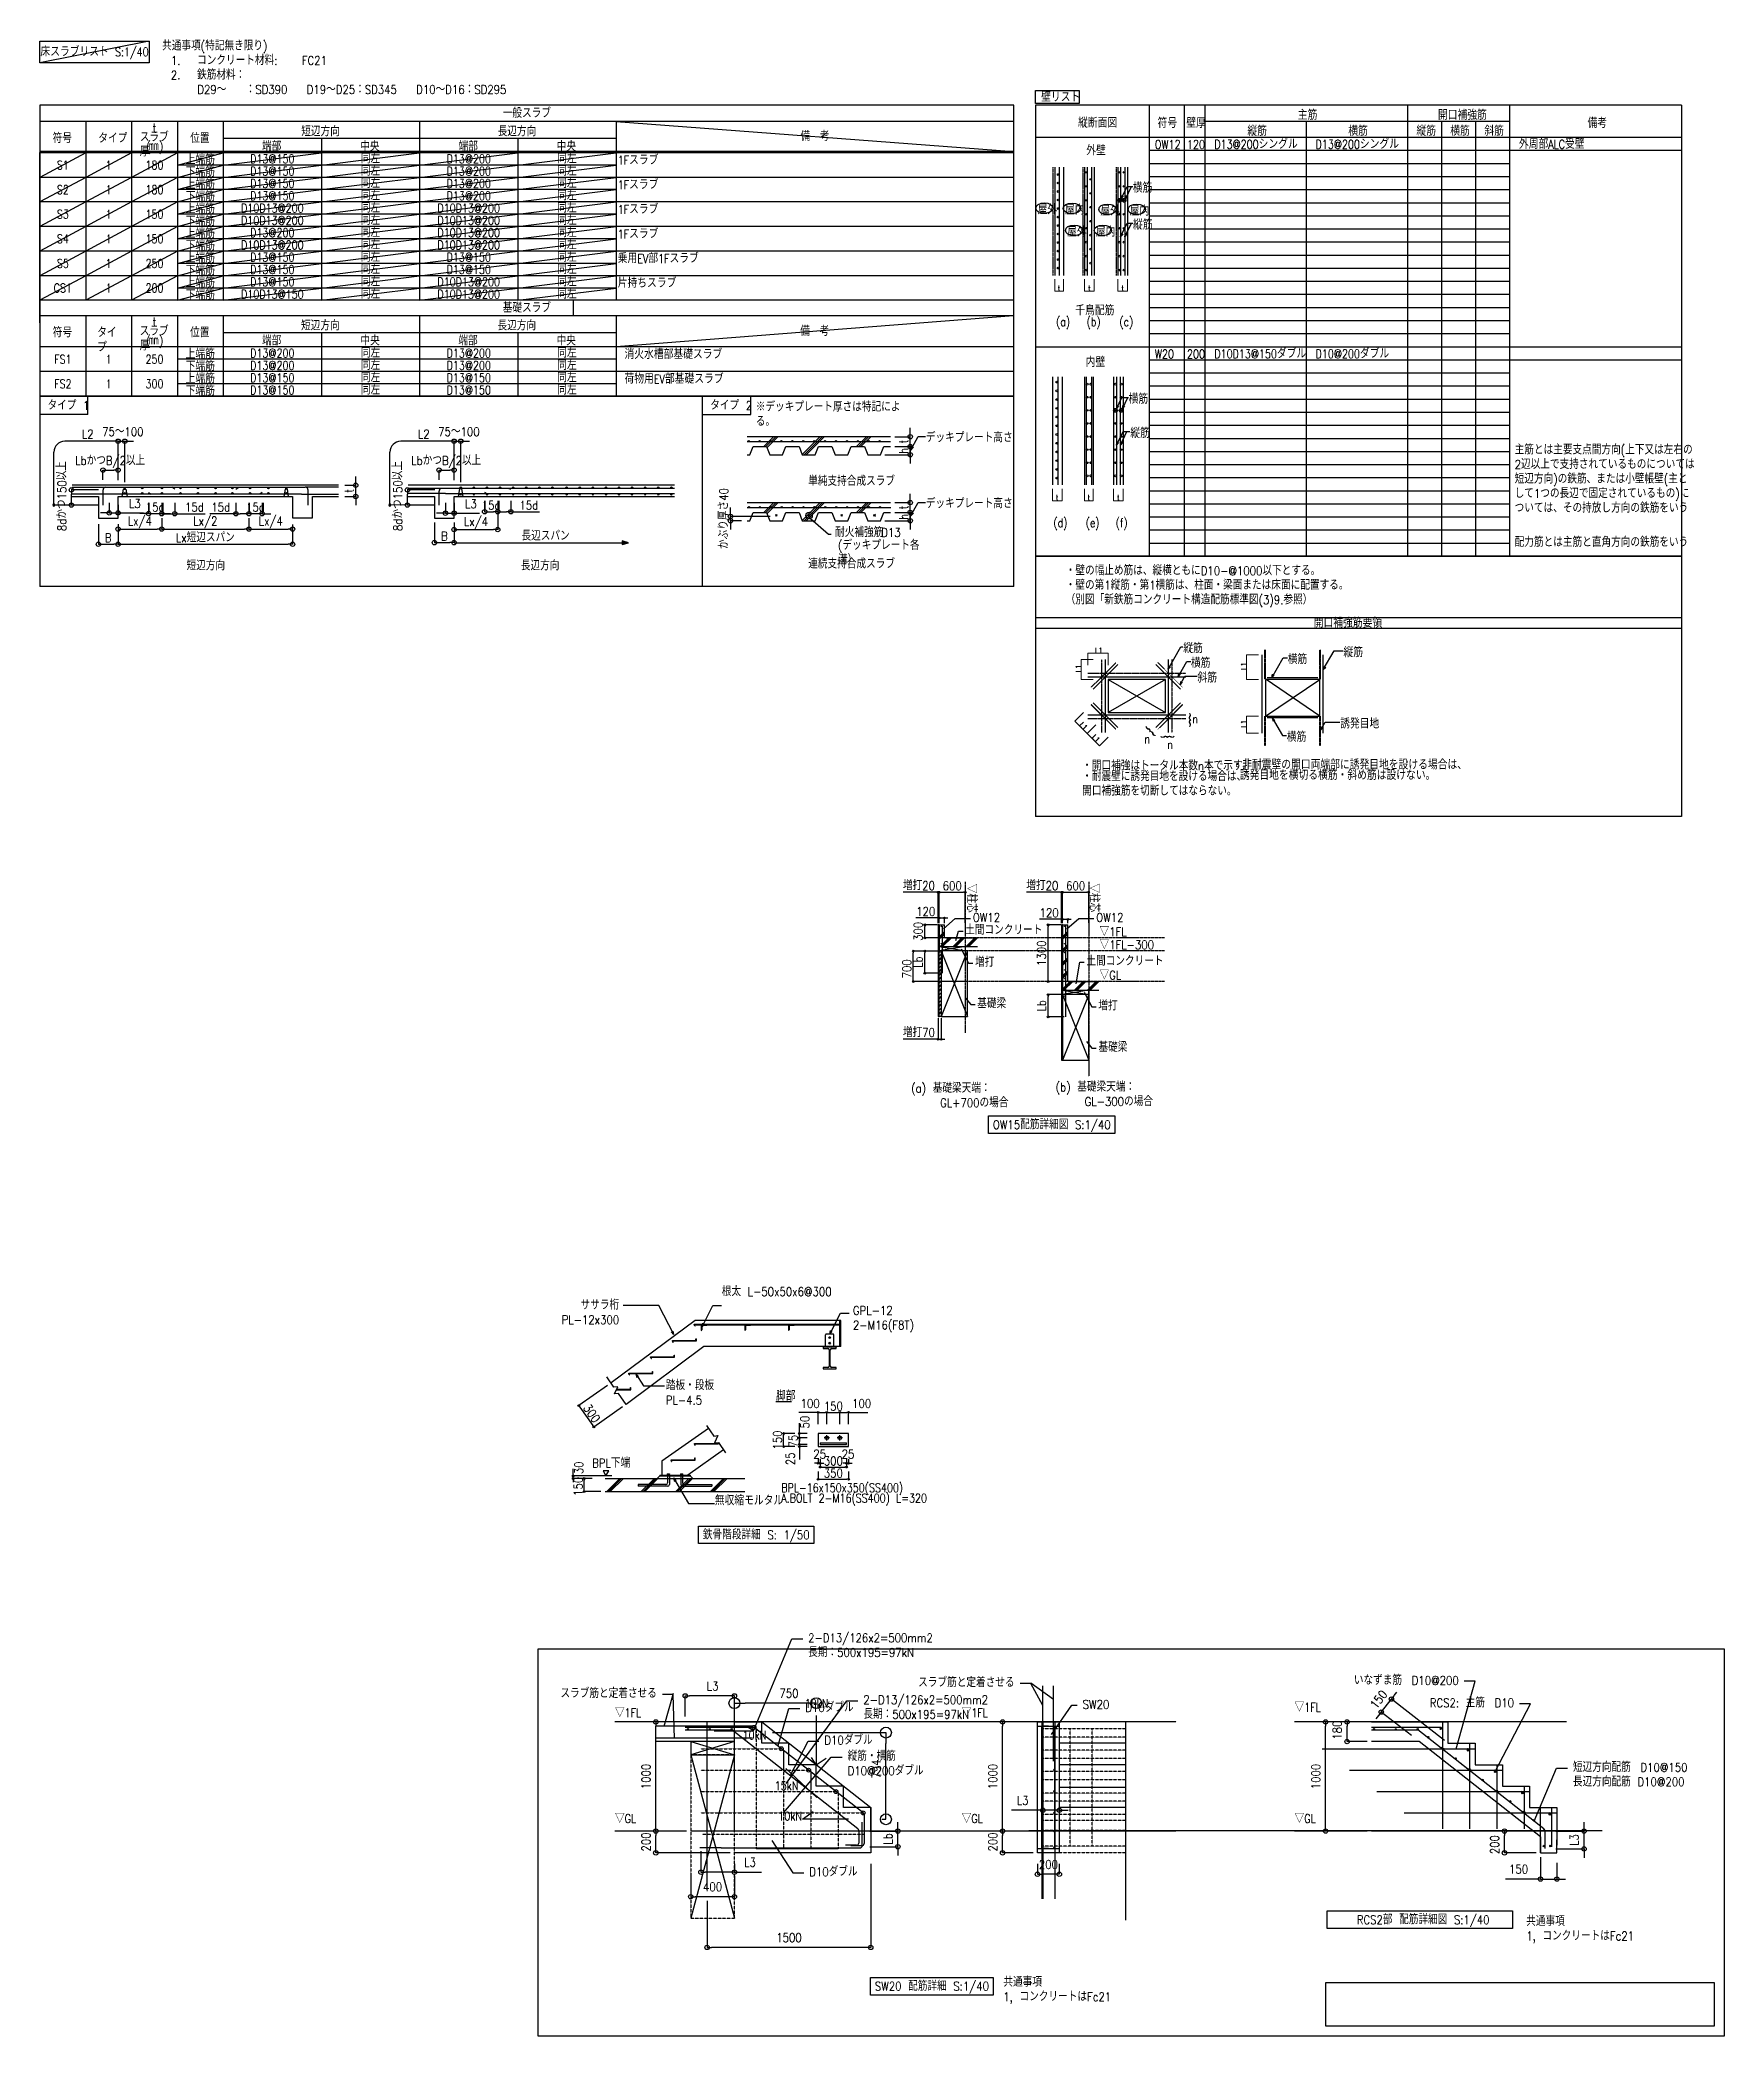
# Model space of a CAD drawing. Extents: x -668440 to 810000, y -1678500 to 210463.
# Drawn here: x -235262 to -42324, y -1637028 to -1408326 of the extents above; entities that cross this region are included whole.
import ezdxf
from ezdxf import colors
from ezdxf.entities.mleader import LeaderData, LeaderLine
from ezdxf.enums import TextEntityAlignment as Align
from ezdxf.math import Vec2, Vec3

# ---------------------------------------------------------------- set-up
doc = ezdxf.new("R2010")
doc.units = 0
doc.header["$MEASUREMENT"] = 0
for name, pattern in [('CENTER', [2, 1.25, -0.25, 0.25, -0.25]), ('DASHED', [0.75, 0.5, -0.25]), ('HA01', [1.5, 0.75, -0.75])]:
    doc.linetypes.add(name, pattern=pattern)
doc.layers.get('0').update_dxf_attribs({"color": 3, "linetype": 'CONTINUOUS'})
doc.layers.get('Defpoints').update_dxf_attribs({"color": 251, "linetype": 'CONTINUOUS'})
for name, color, linetype in [('2023年12月22日以降軽微変更項目', 2, 'CONTINUOUS'), ('RC大梁', 7, 'CONTINUOUS'), ('RC床', 7, 'CONTINUOUS'), ('RC鉄筋', 4, 'CONTINUOUS'), ('RC鉄筋文字', 4, 'CONTINUOUS'), ('壁', 7, 'CONTINUOUS'), ('寸法', 3, 'CONTINUOUS'), ('注記', 3, 'CONTINUOUS'), ('通り芯', 3, 'CENTER')]:
    doc.layers.add(name, color=color, linetype=linetype)
doc.styles.add('DRACAD', font='txt', dxfattribs={"width": 0.85, "bigfont": 'extfont2'})
doc.dimstyles.new('MYDIM', dxfattribs={"dimtxt": 120, "dimasz": 20, "dimexe": 1.25, "dimexo": 50, "dimgap": 50, "dimtad": 1, "dimdec": 4, "dimdsep": 46, "dimtxsty": 'DRACAD', "dimblk": 'ORIGIN', "dimcen": 2.5, "dimadec": 0, "dimazin": 0, "dimtfac": 1, "dimtdec": 4, "dimtmove": 0, "dimatfit": 3, "dimfxl": 1, "dimtolj": 1, "dimtzin": 0, "dimarcsym": 0})

# ---------------------------------------------------------------- blocks, each defined once
blk = doc.blocks.new('_ORIGIN')
at = {"color": 0, "linetype": 'ByBlock', "lineweight": -2}
blk.add_line((0, 0), (-1, 0), dxfattribs=at)
blk.add_circle((0, 0), 0.5, dxfattribs=at)
blk = doc.blocks.new('*D9111')
at = {"layer": 'Defpoints', "color": 0}
for p in [(105716, -747190), (106116, -747133), (106116, -747273)]:
    blk.add_point(p, dxfattribs=at)
at = {"layer": '注記', "color": 0, "lineweight": -2}
for p, q in [((106116, -747173), (106116, -747274)), ((105716, -747230), (105716, -747274)), ((105756, -747273), (106076, -747273))]:
    blk.add_line(p, q, dxfattribs=at)
at = {"layer": '注記', "color": 0, "linetype": 'ByBlock', "lineweight": -2, "xscale": 40, "yscale": 40, "zscale": 40, "rotation": 180}
blk.add_blockref('_ORIGIN', (105716, -747273), dxfattribs=at)
at = {"layer": '注記', "color": 0, "linetype": 'ByBlock', "lineweight": -2, "xscale": 40, "yscale": 40, "zscale": 40}
blk.add_blockref('_ORIGIN', (106116, -747273), dxfattribs=at)
at = {"layer": '注記', "color": 0, "lineweight": 9, "insert": (105916, -747213), "char_height": 80, "attachment_point": 5, "style": 'DRACAD'}
blk.add_mtext('\\A1;Lx/4', dxfattribs=at)
blk = doc.blocks.new('*D9112')
at = {"layer": 'Defpoints', "color": 0}
for p in [(106116, -747133), (106916, -747133), (106916, -747273)]:
    blk.add_point(p, dxfattribs=at)
at = {"layer": '注記', "color": 0, "lineweight": -2}
for p, q in [((106116, -747173), (106116, -747274)), ((106916, -747173), (106916, -747274)), ((106156, -747273), (106876, -747273))]:
    blk.add_line(p, q, dxfattribs=at)
at = {"layer": '注記', "color": 0, "linetype": 'ByBlock', "lineweight": -2, "xscale": 40, "yscale": 40, "zscale": 40, "rotation": 180}
blk.add_blockref('_ORIGIN', (106116, -747273), dxfattribs=at)
at = {"layer": '注記', "color": 0, "linetype": 'ByBlock', "lineweight": -2, "xscale": 40, "yscale": 40, "zscale": 40}
blk.add_blockref('_ORIGIN', (106916, -747273), dxfattribs=at)
at = {"layer": '注記', "color": 0, "lineweight": 9, "insert": (106516, -747213), "char_height": 80, "attachment_point": 5, "style": 'DRACAD'}
blk.add_mtext('\\A1;Lx/2', dxfattribs=at)
blk = doc.blocks.new('*D9113')
at = {"layer": 'Defpoints', "color": 0}
for p in [(106916, -747133), (107316, -747190), (107316, -747273)]:
    blk.add_point(p, dxfattribs=at)
at = {"layer": '注記', "color": 0, "lineweight": -2}
for p, q in [((106916, -747173), (106916, -747274)), ((106956, -747273), (107276, -747273)), ((107316, -747230), (107316, -747274))]:
    blk.add_line(p, q, dxfattribs=at)
at = {"layer": '注記', "color": 0, "linetype": 'ByBlock', "lineweight": -2, "xscale": 40, "yscale": 40, "zscale": 40, "rotation": 180}
blk.add_blockref('_ORIGIN', (106916, -747273), dxfattribs=at)
at = {"layer": '注記', "color": 0, "linetype": 'ByBlock', "lineweight": -2, "xscale": 40, "yscale": 40, "zscale": 40}
blk.add_blockref('_ORIGIN', (107316, -747273), dxfattribs=at)
at = {"layer": '注記', "color": 0, "lineweight": 9, "insert": (107116, -747213), "char_height": 80, "attachment_point": 5, "style": 'DRACAD'}
blk.add_mtext('\\A1;Lx/4', dxfattribs=at)
blk = doc.blocks.new('*D9114')
at = {"layer": 'Defpoints', "color": 0}
for p in [(106116, -746993), (106236, -746993), (106236, -747133)]:
    blk.add_point(p, dxfattribs=at)
at = {"layer": '注記', "color": 0, "lineweight": -2}
for p, q in [((106076, -747133), (106036, -747133)), ((106116, -747033), (106116, -747134)), ((106116, -747133), (106236, -747133)), ((106236, -747033), (106236, -747134)), ((106276, -747133), (106515, -747133))]:
    blk.add_line(p, q, dxfattribs=at)
at = {"layer": '注記', "color": 0, "linetype": 'ByBlock', "lineweight": -2, "xscale": 40, "yscale": 40, "zscale": 40}
blk.add_blockref('_ORIGIN', (106116, -747133), dxfattribs=at)
at = {"layer": '注記', "color": 0, "linetype": 'ByBlock', "lineweight": -2, "xscale": 40, "yscale": 40, "zscale": 40, "rotation": 180}
blk.add_blockref('_ORIGIN', (106236, -747133), dxfattribs=at)
at = {"layer": '注記', "color": 0, "lineweight": 9, "insert": (106416, -747073), "char_height": 80, "attachment_point": 5, "style": 'DRACAD'}
blk.add_mtext('\\A1;15d', dxfattribs=at)
blk = doc.blocks.new('*D9115')
at = {"layer": 'Defpoints', "color": 0}
for p in [(106916, -746993), (107036, -746993), (106916, -747133)]:
    blk.add_point(p, dxfattribs=at)
at = {"layer": '注記', "color": 0, "lineweight": -2}
for p, q in [((106876, -747133), (106836, -747133)), ((106916, -747033), (106916, -747134)), ((107036, -747133), (106916, -747133)), ((107036, -747033), (107036, -747134)), ((107076, -747133), (107116, -747133))]:
    blk.add_line(p, q, dxfattribs=at)
at = {"layer": '注記', "color": 0, "linetype": 'ByBlock', "lineweight": -2, "xscale": 40, "yscale": 40, "zscale": 40}
blk.add_blockref('_ORIGIN', (106916, -747133), dxfattribs=at)
at = {"layer": '注記', "color": 0, "linetype": 'ByBlock', "lineweight": -2, "xscale": 40, "yscale": 40, "zscale": 40, "rotation": 180}
blk.add_blockref('_ORIGIN', (107036, -747133), dxfattribs=at)
at = {"layer": '注記', "color": 0, "lineweight": 9, "insert": (106976, -747073), "char_height": 80, "attachment_point": 5, "style": 'DRACAD'}
blk.add_mtext('\\A1;15d', dxfattribs=at)
blk = doc.blocks.new('*D9116')
at = {"layer": 'Defpoints', "color": 0}
for p in [(106796, -746993), (106916, -746993), (106796, -747133)]:
    blk.add_point(p, dxfattribs=at)
at = {"layer": '注記', "color": 0, "lineweight": -2}
for p, q in [((106796, -747133), (106557, -747133)), ((106796, -747033), (106796, -747134)), ((106876, -747133), (106836, -747133)), ((106916, -747033), (106916, -747134))]:
    blk.add_line(p, q, dxfattribs=at)
at = {"layer": '注記', "color": 0, "linetype": 'ByBlock', "lineweight": -2, "xscale": 40, "yscale": 40, "zscale": 40, "rotation": 180}
blk.add_blockref('_ORIGIN', (106796, -747133), dxfattribs=at)
at = {"layer": '注記', "color": 0, "linetype": 'ByBlock', "lineweight": -2, "xscale": 40, "yscale": 40, "zscale": 40}
blk.add_blockref('_ORIGIN', (106916, -747133), dxfattribs=at)
at = {"layer": '注記', "color": 0, "lineweight": 9, "insert": (106657, -747073), "char_height": 80, "attachment_point": 5, "style": 'DRACAD'}
blk.add_mtext('\\A1;15d', dxfattribs=at)
blk = doc.blocks.new('*D9117')
at = {"layer": 'Defpoints', "color": 0}
for p in [(109196, -746975), (108796, -747173), (109196, -747278)]:
    blk.add_point(p, dxfattribs=at)
at = {"layer": '注記', "color": 0, "lineweight": -2}
for p, q in [((109196, -747015), (109196, -747280)), ((108796, -747213), (108796, -747280)), ((108836, -747278), (109156, -747278))]:
    blk.add_line(p, q, dxfattribs=at)
at = {"layer": '注記', "color": 0, "linetype": 'ByBlock', "lineweight": -2, "xscale": 40, "yscale": 40, "zscale": 40, "rotation": 180}
blk.add_blockref('_ORIGIN', (108796, -747278), dxfattribs=at)
at = {"layer": '注記', "color": 0, "linetype": 'ByBlock', "lineweight": -2, "xscale": 40, "yscale": 40, "zscale": 40}
blk.add_blockref('_ORIGIN', (109196, -747278), dxfattribs=at)
at = {"layer": '注記', "color": 0, "lineweight": 9, "insert": (108996, -747218), "char_height": 80, "attachment_point": 5, "style": 'DRACAD'}
blk.add_mtext('\\A1;Lx/4', dxfattribs=at)
blk = doc.blocks.new('*D9118')
at = {"layer": 'Defpoints', "color": 0}
for p in [(108716, -746993), (108796, -746993), (108796, -747128)]:
    blk.add_point(p, dxfattribs=at)
at = {"layer": '注記', "color": 0, "lineweight": -2}
for p, q in [((108676, -747128), (108636, -747128)), ((108716, -747033), (108716, -747130)), ((108716, -747128), (108796, -747128)), ((108796, -747033), (108796, -747130)), ((108836, -747128), (109029, -747128))]:
    blk.add_line(p, q, dxfattribs=at)
at = {"layer": '注記', "color": 0, "linetype": 'ByBlock', "lineweight": -2, "xscale": 40, "yscale": 40, "zscale": 40}
blk.add_blockref('_ORIGIN', (108716, -747128), dxfattribs=at)
at = {"layer": '注記', "color": 0, "linetype": 'ByBlock', "lineweight": -2, "xscale": 40, "yscale": 40, "zscale": 40, "rotation": 180}
blk.add_blockref('_ORIGIN', (108796, -747128), dxfattribs=at)
at = {"layer": '注記', "color": 0, "lineweight": 9, "insert": (108896, -747002), "char_height": 80, "attachment_point": 1, "line_spacing_factor": 1.142579, "style": 'DRACAD'}
blk.add_mtext('\\A1;L3', dxfattribs=at)
blk = doc.blocks.new('*D9119')
at = {"layer": 'Defpoints', "color": 0}
for p in [(109076, -746975), (109196, -746975), (109196, -747115)]:
    blk.add_point(p, dxfattribs=at)
at = {"layer": '注記', "color": 0, "lineweight": -2}
for p, q in [((109076, -747015), (109076, -747116)), ((109196, -747015), (109196, -747116)), ((109116, -747115), (109156, -747115))]:
    blk.add_line(p, q, dxfattribs=at)
at = {"layer": '注記', "color": 0, "linetype": 'ByBlock', "lineweight": -2, "xscale": 40, "yscale": 40, "zscale": 40, "rotation": 180}
blk.add_blockref('_ORIGIN', (109076, -747115), dxfattribs=at)
at = {"layer": '注記', "color": 0, "linetype": 'ByBlock', "lineweight": -2, "xscale": 40, "yscale": 40, "zscale": 40}
blk.add_blockref('_ORIGIN', (109196, -747115), dxfattribs=at)
at = {"layer": '注記', "color": 0, "lineweight": 9, "insert": (109136, -747055), "char_height": 80, "attachment_point": 5, "style": 'DRACAD'}
blk.add_mtext('\\A1;15d', dxfattribs=at)
blk = doc.blocks.new('*D9120')
at = {"layer": 'Defpoints', "color": 0}
for p in [(109196, -746975), (109316, -746975), (109316, -747115)]:
    blk.add_point(p, dxfattribs=at)
at = {"layer": '注記', "color": 0, "lineweight": -2}
for p, q in [((109196, -747015), (109196, -747116)), ((109316, -747015), (109316, -747116)), ((109236, -747115), (109276, -747115)), ((109316, -747115), (109580, -747115))]:
    blk.add_line(p, q, dxfattribs=at)
at = {"layer": '注記', "color": 0, "linetype": 'ByBlock', "lineweight": -2, "xscale": 40, "yscale": 40, "zscale": 40, "rotation": 180}
blk.add_blockref('_ORIGIN', (109196, -747115), dxfattribs=at)
at = {"layer": '注記', "color": 0, "linetype": 'ByBlock', "lineweight": -2, "xscale": 40, "yscale": 40, "zscale": 40}
blk.add_blockref('_ORIGIN', (109316, -747115), dxfattribs=at)
at = {"layer": '注記', "color": 0, "lineweight": 9, "insert": (109481, -747055), "char_height": 80, "attachment_point": 5, "style": 'DRACAD'}
blk.add_mtext('\\A1;15d', dxfattribs=at)
blk = doc.blocks.new('*D9121')
at = {"layer": 'Defpoints', "color": 0}
for p in [(108616, -747173), (108796, -747173), (108796, -747398)]:
    blk.add_point(p, dxfattribs=at)
at = {"layer": '注記', "color": 0, "lineweight": -2}
for p, q in [((108616, -747213), (108616, -747400)), ((108796, -747213), (108796, -747400)), ((108656, -747398), (108756, -747398))]:
    blk.add_line(p, q, dxfattribs=at)
at = {"layer": '注記', "color": 0, "linetype": 'ByBlock', "lineweight": -2, "xscale": 40, "yscale": 40, "zscale": 40, "rotation": 180}
blk.add_blockref('_ORIGIN', (108616, -747398), dxfattribs=at)
at = {"layer": '注記', "color": 0, "linetype": 'ByBlock', "lineweight": -2, "xscale": 40, "yscale": 40, "zscale": 40}
blk.add_blockref('_ORIGIN', (108796, -747398), dxfattribs=at)
at = {"layer": '注記', "color": 0, "lineweight": 9, "insert": (108706, -747338), "char_height": 80, "attachment_point": 5, "style": 'DRACAD'}
blk.add_mtext('\\A1;B', dxfattribs=at)
blk = doc.blocks.new('*D9122')
at = {"layer": 'Defpoints', "color": 0}
for p in [(107754, -746872), (107754, -746975), (107894, -746872)]:
    blk.add_point(p, dxfattribs=at)
at = {"layer": '注記', "color": 0, "lineweight": -2}
for p, q in [((107894, -746832), (107894, -746792)), ((107794, -746872), (107895, -746872)), ((107794, -746975), (107895, -746975)), ((107894, -746975), (107894, -746872)), ((107894, -747015), (107894, -747055))]:
    blk.add_line(p, q, dxfattribs=at)
at = {"layer": '注記', "color": 0, "linetype": 'ByBlock', "lineweight": -2, "xscale": 40, "yscale": 40, "zscale": 40}
for p, rotation in [((107894, -746872), 270), ((107894, -746975), 90)]:
    blk.add_blockref('_ORIGIN', p, dxfattribs=dict(at, rotation=rotation))
at = {"layer": '注記', "color": 0, "lineweight": 9, "insert": (107834, -746924), "char_height": 80, "attachment_point": 5, "rotation": 90, "style": 'DRACAD'}
blk.add_mtext('\\A1;t', dxfattribs=at)
blk = doc.blocks.new('*D9123')
at = {"layer": 'Defpoints', "color": 0}
for p in [(105536, -747187), (105716, -747187), (105716, -747413)]:
    blk.add_point(p, dxfattribs=at)
at = {"layer": '注記', "color": 0, "lineweight": -2}
for p, q in [((105536, -747227), (105536, -747414)), ((105716, -747227), (105716, -747414)), ((105576, -747413), (105676, -747413))]:
    blk.add_line(p, q, dxfattribs=at)
at = {"layer": '注記', "color": 0, "linetype": 'ByBlock', "lineweight": -2, "xscale": 40, "yscale": 40, "zscale": 40, "rotation": 180}
blk.add_blockref('_ORIGIN', (105536, -747413), dxfattribs=at)
at = {"layer": '注記', "color": 0, "linetype": 'ByBlock', "lineweight": -2, "xscale": 40, "yscale": 40, "zscale": 40}
blk.add_blockref('_ORIGIN', (105716, -747413), dxfattribs=at)
at = {"layer": '注記', "color": 0, "lineweight": 9, "insert": (105626, -747353), "char_height": 80, "attachment_point": 5, "style": 'DRACAD'}
blk.add_mtext('\\A1;B', dxfattribs=at)
blk = doc.blocks.new('*D9124')
at = {"layer": 'Defpoints', "color": 0}
for p in [(105716, -747187), (107316, -747198), (107316, -747413)]:
    blk.add_point(p, dxfattribs=at)
at = {"layer": '注記', "color": 0, "lineweight": -2}
for p, q in [((105716, -747227), (105716, -747414)), ((107316, -747238), (107316, -747414)), ((105756, -747413), (107276, -747413))]:
    blk.add_line(p, q, dxfattribs=at)
at = {"layer": '注記', "color": 0, "linetype": 'ByBlock', "lineweight": -2, "xscale": 40, "yscale": 40, "zscale": 40, "rotation": 180}
blk.add_blockref('_ORIGIN', (105716, -747413), dxfattribs=at)
at = {"layer": '注記', "color": 0, "linetype": 'ByBlock', "lineweight": -2, "xscale": 40, "yscale": 40, "zscale": 40}
blk.add_blockref('_ORIGIN', (107316, -747413), dxfattribs=at)
at = {"layer": '注記', "color": 0, "lineweight": 9, "insert": (106516, -747353), "char_height": 80, "attachment_point": 5, "style": 'DRACAD'}
blk.add_mtext('\\A1;Lx短辺スパン', dxfattribs=at)
blk = doc.blocks.new('*D9125')
at = {"layer": 'Defpoints', "color": 0}
for p in [(105716, -746733), (105578, -746863), (105716, -746863)]:
    blk.add_point(p, dxfattribs=at)
at = {"layer": '注記', "color": 0, "lineweight": -2}
for p, q in [((105578, -746823), (105578, -746732)), ((105618, -746733), (105676, -746733)), ((105716, -746823), (105716, -746732))]:
    blk.add_line(p, q, dxfattribs=at)
at = {"layer": '注記', "color": 0, "linetype": 'ByBlock', "lineweight": -2, "xscale": 40, "yscale": 40, "zscale": 40, "rotation": 180}
blk.add_blockref('_ORIGIN', (105578, -746733), dxfattribs=at)
at = {"layer": '注記', "color": 0, "linetype": 'ByBlock', "lineweight": -2, "xscale": 40, "yscale": 40, "zscale": 40}
blk.add_blockref('_ORIGIN', (105716, -746733), dxfattribs=at)
at = {"layer": '注記', "color": 0, "lineweight": 9, "insert": (105323, -746606), "char_height": 80, "attachment_point": 1, "line_spacing_factor": 1.142579, "style": 'DRACAD'}
blk.add_mtext('\\A1;LbかつB/2以上', dxfattribs=at)
blk = doc.blocks.new('*D9126')
at = {"layer": 'Defpoints', "color": 0}
for p in [(105778, -746468), (105716, -746865), (105778, -746885)]:
    blk.add_point(p, dxfattribs=at)
at = {"layer": '注記', "color": 0, "lineweight": -2}
for p, q in [((105676, -746468), (105636, -746468)), ((105716, -746825), (105716, -746466)), ((105716, -746468), (105778, -746468)), ((105778, -746845), (105778, -746466)), ((105818, -746468), (105858, -746468))]:
    blk.add_line(p, q, dxfattribs=at)
at = {"layer": '注記', "color": 0, "linetype": 'ByBlock', "lineweight": -2, "xscale": 40, "yscale": 40, "zscale": 40}
blk.add_blockref('_ORIGIN', (105716, -746468), dxfattribs=at)
at = {"layer": '注記', "color": 0, "linetype": 'ByBlock', "lineweight": -2, "xscale": 40, "yscale": 40, "zscale": 40, "rotation": 180}
blk.add_blockref('_ORIGIN', (105778, -746468), dxfattribs=at)
at = {"layer": '注記', "color": 0, "lineweight": 9, "insert": (105570, -746341), "char_height": 80, "attachment_point": 1, "line_spacing_factor": 1.142579, "style": 'DRACAD'}
blk.add_mtext('\\A1;75～100', dxfattribs=at)
blk = doc.blocks.new('*D9127')
at = {"layer": 'Defpoints', "color": 0}
for p in [(105636, -746993), (105716, -747012), (105716, -747126)]:
    blk.add_point(p, dxfattribs=at)
at = {"layer": '注記', "color": 0, "lineweight": -2}
for p, q in [((105596, -747126), (105556, -747126)), ((105636, -747033), (105636, -747128)), ((105636, -747126), (105716, -747126)), ((105716, -747052), (105716, -747128)), ((105756, -747126), (105950, -747126))]:
    blk.add_line(p, q, dxfattribs=at)
at = {"layer": '注記', "color": 0, "linetype": 'ByBlock', "lineweight": -2, "xscale": 40, "yscale": 40, "zscale": 40}
blk.add_blockref('_ORIGIN', (105636, -747126), dxfattribs=at)
at = {"layer": '注記', "color": 0, "linetype": 'ByBlock', "lineweight": -2, "xscale": 40, "yscale": 40, "zscale": 40, "rotation": 180}
blk.add_blockref('_ORIGIN', (105716, -747126), dxfattribs=at)
at = {"layer": '注記', "color": 0, "lineweight": 9, "insert": (105816, -747000), "char_height": 80, "attachment_point": 1, "line_spacing_factor": 1.142579, "style": 'DRACAD'}
blk.add_mtext('\\A1;L3', dxfattribs=at)
blk = doc.blocks.new('*D9128')
at = {"layer": 'Defpoints', "color": 0}
for p in [(112705, -746592), (112796, -746517), (112976, -746517)]:
    blk.add_point(p, dxfattribs=at)
at = {"layer": '注記', "color": 0, "lineweight": -2}
for p, q in [((112976, -746477), (112976, -746437)), ((112745, -746592), (112977, -746592)), ((112836, -746517), (112977, -746517)), ((112976, -746592), (112976, -746517)), ((112976, -746632), (112976, -746672))]:
    blk.add_line(p, q, dxfattribs=at)
at = {"layer": '注記', "color": 0, "linetype": 'ByBlock', "lineweight": -2, "xscale": 40, "yscale": 40, "zscale": 40}
for p, rotation in [((112976, -746517), 270), ((112976, -746592), 90)]:
    blk.add_blockref('_ORIGIN', p, dxfattribs=dict(at, rotation=rotation))
at = {"layer": '注記', "color": 0, "lineweight": 9, "insert": (112916, -746557), "char_height": 80, "attachment_point": 5, "rotation": 90, "style": 'DRACAD'}
blk.add_mtext('\\A1;h', dxfattribs=at)
blk = doc.blocks.new('*D9129')
at = {"layer": 'Defpoints', "color": 0}
for p in [(112796, -746427), (112976, -746427), (112796, -746517)]:
    blk.add_point(p, dxfattribs=at)
at = {"layer": '注記', "color": 0, "lineweight": -2}
for p, q in [((112836, -746427), (112977, -746427)), ((112976, -746387), (112976, -746347)), ((112976, -746517), (112976, -746427)), ((112836, -746517), (112977, -746517)), ((112976, -746557), (112976, -746597))]:
    blk.add_line(p, q, dxfattribs=at)
at = {"layer": '注記', "color": 0, "linetype": 'ByBlock', "lineweight": -2, "xscale": 40, "yscale": 40, "zscale": 40}
for p, rotation in [((112976, -746427), 270), ((112976, -746517), 90)]:
    blk.add_blockref('_ORIGIN', p, dxfattribs=dict(at, rotation=rotation))
at = {"layer": '注記', "color": 0, "lineweight": 9, "insert": (112916, -746472), "char_height": 80, "attachment_point": 5, "rotation": 90, "style": 'DRACAD'}
blk.add_mtext('\\A1;t', dxfattribs=at)
blk = doc.blocks.new('*D9130')
at = {"layer": 'Defpoints', "color": 0}
for p in [(111329, -747157), (111469, -747197), (111732, -747157)]:
    blk.add_point(p, dxfattribs=at)
at = {"layer": '注記', "color": 0, "lineweight": -2}
for p, q in [((111692, -747157), (111328, -747157)), ((111429, -747197), (111328, -747197)), ((111329, -747117), (111329, -747077)), ((111329, -747197), (111329, -747157)), ((111329, -747237), (111329, -747277))]:
    blk.add_line(p, q, dxfattribs=at)
at = {"layer": '注記', "color": 0, "linetype": 'ByBlock', "lineweight": -2, "xscale": 40, "yscale": 40, "zscale": 40}
for p, rotation in [((111329, -747157), 270), ((111329, -747197), 90)]:
    blk.add_blockref('_ORIGIN', p, dxfattribs=dict(at, rotation=rotation))
at = {"layer": '注記', "color": 0, "lineweight": 9, "insert": (111269, -747177), "char_height": 80, "attachment_point": 5, "rotation": 90, "style": 'DRACAD'}
blk.add_mtext('\\A1;かぶり厚さ\\A1;40', dxfattribs=at)
blk = doc.blocks.new('*D9131')
at = {"layer": 'Defpoints', "color": 0}
for p in [(112705, -747197), (112796, -747121), (112976, -747121)]:
    blk.add_point(p, dxfattribs=at)
at = {"layer": '注記', "color": 0, "lineweight": -2}
for p, q in [((112745, -747197), (112977, -747197)), ((112836, -747121), (112977, -747121)), ((112976, -747081), (112976, -747041)), ((112976, -747197), (112976, -747121)), ((112976, -747237), (112976, -747277))]:
    blk.add_line(p, q, dxfattribs=at)
at = {"layer": '注記', "color": 0, "linetype": 'ByBlock', "lineweight": -2, "xscale": 40, "yscale": 40, "zscale": 40}
for p, rotation in [((112976, -747121), 270), ((112976, -747197), 90)]:
    blk.add_blockref('_ORIGIN', p, dxfattribs=dict(at, rotation=rotation))
at = {"layer": '注記', "color": 0, "lineweight": 9, "insert": (112916, -747161), "char_height": 80, "attachment_point": 5, "rotation": 90, "style": 'DRACAD'}
blk.add_mtext('\\A1;h', dxfattribs=at)
blk = doc.blocks.new('*D9132')
at = {"layer": 'Defpoints', "color": 0}
for p in [(112796, -747031), (112976, -747031), (112796, -747121)]:
    blk.add_point(p, dxfattribs=at)
at = {"layer": '注記', "color": 0, "lineweight": -2}
for p, q in [((112836, -747031), (112977, -747031)), ((112976, -746991), (112976, -746951)), ((112976, -747121), (112976, -747031)), ((112836, -747121), (112977, -747121)), ((112976, -747161), (112976, -747201))]:
    blk.add_line(p, q, dxfattribs=at)
at = {"layer": '注記', "color": 0, "linetype": 'ByBlock', "lineweight": -2, "xscale": 40, "yscale": 40, "zscale": 40}
for p, rotation in [((112976, -747031), 270), ((112976, -747121), 90)]:
    blk.add_blockref('_ORIGIN', p, dxfattribs=dict(at, rotation=rotation))
at = {"layer": '注記', "color": 0, "lineweight": 9, "insert": (112916, -747076), "char_height": 80, "attachment_point": 5, "rotation": 90, "style": 'DRACAD'}
blk.add_mtext('\\A1;t', dxfattribs=at)
blk = doc.blocks.new('*D9133')
at = {"layer": 'Defpoints', "color": 0}
for p in [(105996, -746992), (106116, -746992), (106116, -747132)]:
    blk.add_point(p, dxfattribs=at)
at = {"layer": '注記', "color": 0, "lineweight": -2}
for p, q in [((105996, -747032), (105996, -747133)), ((106116, -747032), (106116, -747133)), ((105956, -747132), (105916, -747132)), ((105996, -747132), (106116, -747132)), ((106156, -747132), (106196, -747132))]:
    blk.add_line(p, q, dxfattribs=at)
at = {"layer": '注記', "color": 0, "linetype": 'ByBlock', "lineweight": -2, "xscale": 40, "yscale": 40, "zscale": 40}
blk.add_blockref('_ORIGIN', (105996, -747132), dxfattribs=at)
at = {"layer": '注記', "color": 0, "linetype": 'ByBlock', "lineweight": -2, "xscale": 40, "yscale": 40, "zscale": 40, "rotation": 180}
blk.add_blockref('_ORIGIN', (106116, -747132), dxfattribs=at)
at = {"layer": '注記', "color": 0, "lineweight": 9, "insert": (106056, -747072), "char_height": 80, "attachment_point": 5, "style": 'DRACAD'}
blk.add_mtext('\\A1;15d', dxfattribs=at)
blk = doc.blocks.new('*D9134')
at = {"layer": 'Defpoints', "color": 0}
for p in [(105288, -746915), (105578, -746915), (105578, -747053)]:
    blk.add_point(p, dxfattribs=at)
at = {"layer": '注記', "color": 0, "lineweight": -2}
for p, q in [((105538, -746915), (105287, -746915)), ((105288, -747013), (105288, -746955)), ((105538, -747053), (105287, -747053))]:
    blk.add_line(p, q, dxfattribs=at)
at = {"layer": '注記', "color": 0, "linetype": 'ByBlock', "lineweight": -2, "xscale": 40, "yscale": 40, "zscale": 40}
for p, rotation in [((105288, -746915), 90), ((105288, -747053), 270)]:
    blk.add_blockref('_ORIGIN', p, dxfattribs=dict(at, rotation=rotation))
at = {"layer": '注記', "color": 0, "lineweight": 9, "insert": (105162, -747292), "char_height": 80, "attachment_point": 1, "rotation": 90, "line_spacing_factor": 1.142579, "style": 'DRACAD'}
blk.add_mtext('\\A1;8dかつ150以上', dxfattribs=at)
blk = doc.blocks.new('*D9135')
at = {"layer": 'Defpoints', "color": 0}
for p in [(108796, -746733), (108658, -746863), (108796, -746863)]:
    blk.add_point(p, dxfattribs=at)
at = {"layer": '注記', "color": 0, "lineweight": -2}
for p, q in [((108658, -746823), (108658, -746732)), ((108698, -746733), (108756, -746733)), ((108796, -746823), (108796, -746732))]:
    blk.add_line(p, q, dxfattribs=at)
at = {"layer": '注記', "color": 0, "linetype": 'ByBlock', "lineweight": -2, "xscale": 40, "yscale": 40, "zscale": 40, "rotation": 180}
blk.add_blockref('_ORIGIN', (108658, -746733), dxfattribs=at)
at = {"layer": '注記', "color": 0, "linetype": 'ByBlock', "lineweight": -2, "xscale": 40, "yscale": 40, "zscale": 40}
blk.add_blockref('_ORIGIN', (108796, -746733), dxfattribs=at)
at = {"layer": '注記', "color": 0, "lineweight": 9, "insert": (108403, -746606), "char_height": 80, "attachment_point": 1, "line_spacing_factor": 1.142579, "style": 'DRACAD'}
blk.add_mtext('\\A1;LbかつB/2以上', dxfattribs=at)
blk = doc.blocks.new('*D9136')
at = {"layer": 'Defpoints', "color": 0}
for p in [(108857, -746468), (108796, -746864), (108857, -746885)]:
    blk.add_point(p, dxfattribs=at)
at = {"layer": '注記', "color": 0, "lineweight": -2}
for p, q in [((108756, -746468), (108716, -746468)), ((108796, -746824), (108796, -746466)), ((108796, -746468), (108857, -746468)), ((108857, -746845), (108857, -746466)), ((108897, -746468), (108937, -746468))]:
    blk.add_line(p, q, dxfattribs=at)
at = {"layer": '注記', "color": 0, "linetype": 'ByBlock', "lineweight": -2, "xscale": 40, "yscale": 40, "zscale": 40}
blk.add_blockref('_ORIGIN', (108796, -746468), dxfattribs=at)
at = {"layer": '注記', "color": 0, "linetype": 'ByBlock', "lineweight": -2, "xscale": 40, "yscale": 40, "zscale": 40, "rotation": 180}
blk.add_blockref('_ORIGIN', (108857, -746468), dxfattribs=at)
at = {"layer": '注記', "color": 0, "lineweight": 9, "insert": (108650, -746341), "char_height": 80, "attachment_point": 1, "line_spacing_factor": 1.142579, "style": 'DRACAD'}
blk.add_mtext('\\A1;75～100', dxfattribs=at)
blk = doc.blocks.new('*D9137')
at = {"layer": 'Defpoints', "color": 0}
for p in [(108368, -746915), (108658, -746915), (108658, -747053)]:
    blk.add_point(p, dxfattribs=at)
at = {"layer": '注記', "color": 0, "lineweight": -2}
for p, q in [((108618, -746915), (108367, -746915)), ((108368, -747013), (108368, -746955)), ((108618, -747053), (108367, -747053))]:
    blk.add_line(p, q, dxfattribs=at)
at = {"layer": '注記', "color": 0, "linetype": 'ByBlock', "lineweight": -2, "xscale": 40, "yscale": 40, "zscale": 40}
for p, rotation in [((108368, -746915), 90), ((108368, -747053), 270)]:
    blk.add_blockref('_ORIGIN', p, dxfattribs=dict(at, rotation=rotation))
at = {"layer": '注記', "color": 0, "lineweight": 9, "insert": (108241, -747291), "char_height": 80, "attachment_point": 1, "rotation": 90, "line_spacing_factor": 1.142579, "style": 'DRACAD'}
blk.add_mtext('\\A1;8dかつ150以上', dxfattribs=at)
blk = doc.blocks.new('壁リスト')
at = {"layer": 'RC鉄筋', "color": 7}
for p, q in [((346179, -289165), (346179, -301545)), ((349408, -289165), (349408, -301545)), ((349908, -289165), (349908, -301545)), ((353225, -289165), (353225, -301545)), ((353725, -289165), (353725, -301545)), ((346017, -313165), (346017, -325545)), ((349292, -313165), (349292, -325545)), ((349892, -313165), (349892, -325545)), ((352738, -313165), (352738, -325545)), ((353189, -313165), (353189, -325545)), ((369436, -354015), (369436, -345015)), ((376432, -354015), (376432, -345015)), ((349488, -347539), (360688, -347539)), ((350076, -348955), (352904, -346127)), ((351488, -353939), (351488, -345539)), ((357276, -346127), (360104, -348955)), ((358688, -345539), (358688, -353939)), ((375839, -347643), (370034, -347643)), ((360688, -351939), (349488, -351939)), ((352904, -353355), (350076, -350527)), ((360104, -350527), (357276, -353355)), ((375839, -352239), (370034, -352239))]:
    blk.add_line(p, q, dxfattribs=at)
at = {"layer": 'RC鉄筋', "color": 7, "linetype": 'HA01'}
for p, q in [((349482, -347139), (360688, -347139)), ((349864, -348743), (352692, -345915)), ((351088, -353939), (351088, -345539)), ((357488, -345915), (360316, -348743)), ((359088, -345539), (359088, -353939)), ((352692, -353567), (349864, -350739)), ((360316, -350739), (357488, -353567)), ((360688, -352339), (349488, -352339))]:
    blk.add_line(p, q, dxfattribs=at)
at = {"layer": 'RC鉄筋', "color": 7}
for centre in [(346079, -289997), (349308, -289745), (349808, -290545), (353125, -289745), (353625, -289745), (346079, -290969), (346079, -291941), (349308, -291345), (349808, -292145), (353125, -291345), (353625, -291345), (346079, -292917), (346079, -293893), (346079, -294869), (349308, -292945), (349308, -294545), (349808, -293745), (353125, -292945), (353125, -294545), (353625, -292945), (353625, -294545), (346079, -295841), (346079, -296813), (349308, -296145), (349808, -295345), (349808, -296945), (353125, -296145), (353625, -296145), (346079, -297789), (346079, -298765), (349308, -297745), (349308, -299345), (349808, -298545), (353125, -297745), (353125, -299345), (353625, -297745), (353625, -299345), (346079, -299741), (346079, -300713), (349308, -300945), (349808, -300145), (353125, -300945), (353625, -300945), (345917, -313777), (345917, -314777), (349392, -314014), (349392, -315514), (349792, -314014), (349792, -315514), (352638, -314014), (352638, -315514), (353289, -314014), (353289, -315514), (345917, -315777), (345917, -316777), (345917, -317777), (349392, -317014), (349392, -317014), (349792, -317014), (349792, -317014), (352638, -317014), (353289, -317014), (345917, -318777), (345917, -319777), (349392, -318514), (349392, -318514), (349392, -320014), (349792, -318514), (349792, -318514), (349792, -320014), (352638, -318514), (352638, -318514), (352638, -320014), (353289, -318514), (353289, -318514), (353289, -320014), (345917, -320777), (345917, -321777), (349392, -321514), (349792, -321514), (352638, -321514), (353289, -321514), (345917, -322777), (345917, -323777), (345917, -324777), (349392, -323014), (349392, -324514), (349792, -323014), (349792, -324514), (352638, -323014), (352638, -324514), (353289, -323014), (353289, -324514)]:
    blk.add_circle(centre, 100, dxfattribs=at)
at = {"layer": 'RC鉄筋文字'}
for p, q in [((353280, -292785), (353969, -291353)), ((353280, -292785), (353357, -292378)), ((353280, -292785), (353550, -292471)), ((353795, -292799), (354493, -291353)), ((353795, -292799), (353872, -292393)), ((353795, -292799), (354066, -292486)), ((353969, -291353), (354609, -291353)), ((354493, -291353), (354609, -291353)), ((353231, -297150), (353997, -295584)), ((353231, -297150), (353310, -296743)), ((353231, -297150), (353503, -296838)), ((353722, -297135), (354480, -295584)), ((353722, -297135), (353802, -296728)), ((353722, -297135), (353994, -296822)), ((353997, -295584), (354609, -295584)), ((354480, -295584), (354609, -295584)), ((352769, -316841), (353382, -315539)), ((353382, -315539), (354126, -315539)), ((353425, -316851), (354045, -315539)), ((354045, -315539), (354126, -315539)), ((352769, -316841), (352842, -316433)), ((352769, -316841), (353036, -316525)), ((353425, -316851), (353499, -316443)), ((353425, -316851), (353693, -316535)), ((352748, -321003), (353505, -319454)), ((353196, -321004), (353954, -319454)), ((353505, -319454), (354298, -319454)), ((353954, -319454), (354298, -319454)), ((352748, -321003), (352827, -320597)), ((352748, -321003), (353020, -320691)), ((353196, -321004), (353275, -320598)), ((353196, -321004), (353468, -320692)), ((358660, -346676), (360145, -344103)), ((360145, -344103), (360365, -344103)), ((376447, -346716), (377682, -344577)), ((377682, -344577), (378719, -344577)), ((358660, -346676), (358767, -346276)), ((358660, -346676), (358953, -346383)), ((359807, -347544), (360816, -345797)), ((359807, -347544), (359915, -347144)), ((359807, -347544), (360100, -347251)), ((360040, -348448), (360597, -347483)), ((360597, -347483), (361991, -347483)), ((360816, -345797), (361258, -345797)), ((370537, -347642), (371850, -345367)), ((370537, -347642), (370645, -347242)), ((370537, -347642), (370830, -347349)), ((371850, -345367), (372355, -345367)), ((376447, -346716), (376554, -346316)), ((376447, -346716), (376740, -346423)), ((360040, -348448), (360147, -348048)), ((360040, -348448), (360333, -348155)), ((370609, -352239), (370902, -352532)), ((370609, -352239), (370716, -352639)), ((370609, -352239), (371783, -354273)), ((371783, -354273), (372250, -354273)), ((376155, -353623), (376660, -352749)), ((376155, -353623), (376263, -353223)), ((376155, -353623), (376448, -353331)), ((376660, -352749), (378340, -352749))]:
    blk.add_line(p, q, dxfattribs=at)
for centre in [(353125, -292945), (353625, -292945), (352638, -317014), (353289, -317014)]:
    blk.add_circle(centre, 217, dxfattribs=at)
at = {"layer": '壁', "color": 7, "linetype": 'HA01'}
for p, q in [((345479, -289165), (345479, -301545)), ((348908, -289165), (348908, -301545)), ((352725, -289165), (352725, -301545)), ((369736, -347843), (369736, -344443)), ((369839, -347843), (369839, -344443)), ((376044, -347841), (376044, -344443)), ((376136, -347843), (376136, -344443)), ((369736, -355439), (369736, -352039)), ((369839, -355439), (369839, -352039)), ((376044, -355439), (376044, -352039)), ((376136, -355439), (376136, -352039))]:
    blk.add_line(p, q, dxfattribs=at)
at = {"layer": '壁', "color": 7}
for p, q in [((345679, -289165), (345679, -301545)), ((346679, -289165), (346679, -301545)), ((349108, -289165), (349108, -301545)), ((350208, -289165), (350208, -301545)), ((352925, -289165), (352925, -301545)), ((354025, -289165), (354025, -301545)), ((345417, -313165), (345417, -325545)), ((346517, -313165), (346517, -325545)), ((349092, -313165), (349092, -325545)), ((350092, -313165), (350092, -325545)), ((352417, -313165), (352417, -325545)), ((353517, -313165), (353517, -325545)), ((358388, -347839), (351788, -347839)), ((351788, -347839), (351788, -351639)), ((358388, -351639), (358388, -347839)), ((369832, -347843), (369832, -352039)), ((376032, -347843), (369839, -347843)), ((376032, -352039), (376032, -347843)), ((351788, -351639), (358388, -351639)), ((369832, -352039), (376032, -352039))]:
    blk.add_line(p, q, dxfattribs=at)
at = {"layer": '壁'}
for p, q in [((358388, -347839), (351788, -351639)), ((351788, -347839), (358388, -351639)), ((369832, -352039), (376044, -347841)), ((369832, -352039), (376044, -347841)), ((376032, -352039), (369884, -347843)), ((376032, -352039), (369884, -347843))]:
    blk.add_line(p, q, dxfattribs=at)
at = {"layer": '寸法', "lineweight": 9}
for p, q in [((345679, -301981), (345679, -303362)), ((345679, -303362), (346679, -303362)), ((346679, -301981), (346679, -303362)), ((349108, -301988), (349108, -303369)), ((349108, -303369), (350208, -303369)), ((350208, -301988), (350208, -303369)), ((352925, -301988), (352925, -303369)), ((352925, -303369), (354025, -303369)), ((354025, -301988), (354025, -303369)), ((345417, -325998), (345417, -327379)), ((346517, -325998), (346517, -327379)), ((349092, -325998), (349092, -327379)), ((350092, -325998), (350092, -327379)), ((352417, -325998), (352417, -327379)), ((353517, -325998), (353517, -327379)), ((345417, -327379), (346517, -327379)), ((349092, -327379), (350092, -327379)), ((352417, -327379), (353517, -327379)), ((349488, -346214), (349488, -344833)), ((349488, -344833), (351788, -344833)), ((351788, -346214), (351788, -344833)), ((369037, -345015), (367656, -345015)), ((367656, -347843), (367656, -345015)), ((350096, -345539), (348715, -345539)), ((348715, -345539), (348715, -347839)), ((350096, -347839), (348715, -347839)), ((369037, -347843), (367656, -347843)), ((348969, -351635), (347993, -352612)), ((369035, -352039), (367654, -352039)), ((367654, -354015), (367654, -352039)), ((347993, -352612), (349406, -354023)), ((350382, -353046), (349406, -354023)), ((350382, -353046), (349406, -354023)), ((349406, -354023), (350823, -355438)), ((351799, -354461), (350823, -355438)), ((369035, -354015), (367654, -354015))]:
    blk.add_line(p, q, dxfattribs=at)
at = {"layer": '寸法', "color": 0, "linetype": 'ByBlock', "const_width": 40}
for points in [[(349493, -344833, 1), (349483, -344833, 1)], [(351783, -344833, 1), (351793, -344833, 1)], [(367656, -345020, 1), (367656, -345010, 1)], [(348715, -345544, 1), (348715, -345534, 1)], [(348715, -347834, 1), (348715, -347844, 1)], [(367656, -347838, 1), (367656, -347848, 1)], [(367654, -352044, 1), (367654, -352034, 1)], [(347997, -352616, 1), (347990, -352609, 1)], [(349403, -354020, 1), (349410, -354027, 1)], [(349410, -354027, 1), (349403, -354020, 1)], [(367654, -354010, 1), (367654, -354020, 1)], [(350820, -355435, 1), (350827, -355442, 1)]]:
    blk.add_lwpolyline(points, format="xyb", close=True, dxfattribs=at)
at = {"layer": '注記'}
for p, q in [((343492, -280354), (348492, -280354)), ((343492, -281854), (343492, -280354)), ((348492, -280354), (348492, -281854)), ((348492, -281854), (343492, -281854)), ((417492, -282054), (343492, -282054)), ((343492, -282054), (343492, -363553)), ((356492, -282054), (356492, -333720)), ((360492, -282054), (360492, -333720)), ((362892, -282054), (362892, -333720)), ((386092, -282054), (386092, -333720)), ((397792, -282054), (397792, -333720)), ((417492, -282054), (417492, -333720)), ((343492, -285720), (417492, -285720)), ((362892, -283887), (397792, -283887)), ((374492, -283887), (374492, -333720)), ((389992, -283887), (389992, -333720)), ((393892, -283887), (393892, -333720)), ((356492, -287220), (417492, -287220)), ((356492, -288720), (397792, -288720)), ((356492, -290220), (397792, -290220)), ((356492, -291720), (397792, -291720)), ((356492, -293220), (397792, -293220)), ((356492, -294720), (397792, -294720)), ((356492, -296220), (397792, -296220)), ((356492, -297720), (397792, -297720)), ((356492, -299220), (397792, -299220)), ((356492, -300720), (397792, -300720)), ((356492, -302220), (397792, -302220)), ((356492, -303720), (397792, -303720)), ((356492, -305220), (397792, -305220)), ((356492, -306720), (397792, -306720)), ((356492, -308220), (397792, -308220)), ((343492, -309720), (417492, -309720)), ((356492, -311220), (417492, -311220)), ((356492, -312720), (397792, -312720)), ((356492, -314220), (397792, -314220)), ((356492, -315720), (397792, -315720)), ((356492, -317220), (397792, -317220)), ((356492, -318720), (397792, -318720)), ((356492, -320220), (397792, -320220)), ((356492, -321720), (397792, -321720)), ((356492, -323220), (397792, -323220)), ((356492, -324720), (397792, -324720)), ((356492, -326220), (397792, -326220)), ((356492, -327720), (397792, -327720)), ((356492, -329220), (397792, -329220)), ((356492, -330720), (397792, -330720)), ((343492, -333720), (417492, -333720)), ((417492, -333720), (343492, -333720)), ((356492, -332220), (397792, -332220)), ((417492, -333720), (417492, -363553)), ((343492, -340754), (417492, -340754)), ((343492, -341954), (417492, -341954)), ((417492, -363553), (343492, -363553))]:
    blk.add_line(p, q, dxfattribs=at)
at = {"layer": '注記', "color": 0, "linetype": 'ByBlock', "const_width": 40}
for points in [[(345684, -303362, 1), (345674, -303362, 1)], [(346674, -303362, 1), (346684, -303362, 1)], [(349113, -303369, 1), (349103, -303369, 1)], [(350203, -303369, 1), (350213, -303369, 1)], [(352930, -303369, 1), (352920, -303369, 1)], [(354020, -303369, 1), (354030, -303369, 1)], [(345422, -327379, 1), (345412, -327379, 1)], [(346512, -327379, 1), (346522, -327379, 1)], [(349097, -327379, 1), (349087, -327379, 1)], [(350087, -327379, 1), (350097, -327379, 1)], [(352422, -327379, 1), (352412, -327379, 1)], [(353512, -327379, 1), (353522, -327379, 1)]]:
    blk.add_lwpolyline(points, format="xyb", close=True, dxfattribs=at)
at = {"layer": '注記'}
for centre in [(344505, -293837), (347662, -293868), (351720, -293986), (355076, -293986), (347901, -296390), (351198, -296390)]:
    blk.add_ellipse(centre, major_axis=(-1000, 0), ratio=0.6004009, dxfattribs=at)
at = {"layer": 'RC鉄筋文字', "style": 'DRACAD', "width": 0.8}
for s, p in [('横筋', (354622, -292053)), ('縦筋', (354649, -296284)), ('横筋', (354139, -316239)), ('縦筋', (354338, -320154)), ('縦筋', (360405, -344803)), ('横筋', (372368, -346067)), ('縦筋', (378759, -345277)), ('横筋', (361271, -346497)), ('斜筋', (362031, -348183)), ('}', (360915, -352917)), ('n', (361451, -352853)), ('横筋', (372264, -354973)), ('誘発目地', (378380, -353449)), ('n', (355955, -355168)), ('n', (358568, -355796))]:
    blk.add_text(s, height=1000, dxfattribs=at).set_placement(p)
for rotation, p in [(225, (356514, -353295)), (270, (358156, -354166))]:
    blk.add_text('}', height=1000, rotation=rotation, dxfattribs=at).set_placement(p)
at = {"layer": '寸法', "lineweight": 9, "style": 'DRACAD', "width": 0.8}
for s, height, p in [('t', 610, (346035, -303332)), ('t', 610, (349513, -303332)), ('t', 610, (353330, -303332)), ('t', 610, (345822, -327320)), ('t', 610, (349447, -327320)), ('t', 610, (352822, -327320)), ('L1', 609.6, (350313, -344833))]:
    blk.add_text(s, height=height, dxfattribs=at).set_placement(p)
for rotation, p in [(90, (348715, -347014)), (90, (367656, -346755)), (315.04049, (348470, -353088)), (315.04049, (349885, -354501)), (90, (367654, -353353))]:
    blk.add_text('L1', height=609.6, rotation=rotation, dxfattribs=at).set_placement(p)
at = {"layer": '注記', "style": 'DRACAD', "width": 0.8}
for s, p in [('壁リスト', (344123, -281649)), ('縦断面図', (348358, -284612)), ('符号', (357466, -284632)), ('壁厚', (360753, -284632)), ('主筋', (373528, -283715)), ('開口補強筋', (389581, -283715)), ('備考', (406722, -284632)), ('縦筋', (367754, -285548)), ('横筋', (379307, -285548)), ('縦筋', (387120, -285541)), ('横筋', (390986, -285541)), ('斜筋', (394903, -285541)), ('外壁', (349291, -287770)), ('OW12', (357147, -287055)), ('120', (360830, -287055)), ('D13@200シングル', (363963, -287038)), ('D13@200シングル', (375563, -287038)), ('外周部ALC受壁', (398863, -287038)), ('屋外', (343720, -294537)), ('屋内', (346861, -294561)), ('屋外', (350914, -294685)), ('屋内', (354263, -294685)), ('屋外', (347104, -297101)), ('屋内', (350396, -297085)), ('(a)', (345831, -307364)), ('千鳥配筋', (348036, -306105)), ('(b)', (349333, -307364)), ('(c)', (353094, -307364)), ('内壁', (349224, -312023)), ('W20', (357147, -311055)), ('200', (360830, -311055)), ('D10D13@150ダブル', (363963, -311038)), ('D10@200ダブル', (375563, -311038)), ('(d)', (345530, -330390)), ('(e)', (349231, -330390)), ('(f)', (352662, -330390)), ('開口補強筋要領', (375352, -341900)), ('・非耐震壁の開口両端部に誘発目地を設ける場合は、', (366036, -358141)), ('誘発目地を横切る横筋・斜め筋は設けない。', (366885, -359341))]:
    blk.add_text(s, height=1000, dxfattribs=at).set_placement(p)
at = {"layer": '注記', "char_height": 1000, "attachment_point": 1, "style": 'DRACAD'}
for s, insert in [('主筋とは主要支点間方向(上下又は左右の\\P2辺以上で支持されているものについては\\P短辺方向)の鉄筋、または小壁帳壁(主と\\Pして1つの長辺で固定されているもの)に\\Pついては、その持放し方向の鉄筋をいう', (398368, -321048)), ('配力筋とは主筋と直角方向の鉄筋をいう', (398368, -331638)), ('・壁の幅止め筋は、縦横ともにD10-@1000以下とする。\\P・壁の第1縦筋・第1横筋は、柱面・梁面または床面に配置する。\\P（別図「新鉄筋コンクリート構造配筋標準図(3)9.参照）', (346936, -334888)), ('・耐震壁に誘発目地を設ける場合は、\\P開口補強筋を切断してはならない。', (348830, -358470)), ('\\W0.85;・開口補強はトータル本数n本で示す。', (348830, -357245))]:
    blk.add_mtext(s, dxfattribs=dict(at, insert=insert))
blk = doc.blocks.new('*D10062')
at = {"layer": 'Defpoints', "color": 0}
for p in [(726206, -288793), (726536, -288793), (726613, -289303)]:
    blk.add_point(p, dxfattribs=at)
at = {"layer": '寸法', "color": 0, "lineweight": -2}
for p, q in [((726496, -288793), (726206, -288793)), ((726206, -289263), (726206, -288833)), ((726573, -289303), (726206, -289303))]:
    blk.add_line(p, q, dxfattribs=at)
at = {"layer": '寸法', "color": 0, "linetype": 'ByBlock', "lineweight": -2, "xscale": 40, "yscale": 40, "zscale": 40}
for p, rotation in [((726206, -288793), 90), ((726206, -289303), 270)]:
    blk.add_blockref('_ORIGIN', p, dxfattribs=dict(at, rotation=rotation))
at = {"layer": '寸法', "color": 0, "insert": (726056, -289048), "char_height": 200, "attachment_point": 5, "rotation": 90, "style": 'DRACAD'}
blk.add_mtext('\\A1;\\A1;Lb', dxfattribs=at)
blk = doc.blocks.new('*D10063')
at = {"layer": 'Defpoints', "color": 0}
for p in [(727136, -287447), (726536, -288187), (727136, -288187)]:
    blk.add_point(p, dxfattribs=at)
at = {"layer": '寸法', "color": 0, "lineweight": -2}
for p, q in [((726536, -288147), (726536, -287447)), ((726576, -287447), (727096, -287447)), ((727136, -288147), (727136, -287447))]:
    blk.add_line(p, q, dxfattribs=at)
at = {"layer": '寸法', "color": 0, "linetype": 'ByBlock', "lineweight": -2, "xscale": 40, "yscale": 40, "zscale": 40, "rotation": 180}
blk.add_blockref('_ORIGIN', (726536, -287447), dxfattribs=at)
at = {"layer": '寸法', "color": 0, "linetype": 'ByBlock', "lineweight": -2, "xscale": 40, "yscale": 40, "zscale": 40}
blk.add_blockref('_ORIGIN', (727136, -287447), dxfattribs=at)
at = {"layer": '寸法', "color": 0, "insert": (726836, -287297), "char_height": 200, "attachment_point": 5, "style": 'DRACAD'}
blk.add_mtext('\\A1;600', dxfattribs=at)
blk = doc.blocks.new('*D10064')
at = {"layer": 'Defpoints', "color": 0}
for p in [(726656, -288036), (726536, -288193), (726656, -288193)]:
    blk.add_point(p, dxfattribs=at)
at = {"layer": '寸法', "color": 0, "lineweight": -2}
for p, q in [((726496, -288036), (726005, -288036)), ((726536, -288153), (726536, -288036)), ((726536, -288036), (726656, -288036)), ((726656, -288153), (726656, -288036)), ((726696, -288036), (726736, -288036))]:
    blk.add_line(p, q, dxfattribs=at)
at = {"layer": '寸法', "color": 0, "linetype": 'ByBlock', "lineweight": -2, "xscale": 40, "yscale": 40, "zscale": 40}
blk.add_blockref('_ORIGIN', (726536, -288036), dxfattribs=at)
at = {"layer": '寸法', "color": 0, "linetype": 'ByBlock', "lineweight": -2, "xscale": 40, "yscale": 40, "zscale": 40, "rotation": 180}
blk.add_blockref('_ORIGIN', (726656, -288036), dxfattribs=at)
at = {"layer": '寸法', "color": 0, "insert": (726229, -287886), "char_height": 200, "attachment_point": 5, "style": 'DRACAD'}
blk.add_mtext('\\A1;120', dxfattribs=at)
blk = doc.blocks.new('*D10065')
at = {"layer": 'Defpoints', "color": 0}
for p in [(729483, -288066), (729363, -288193), (729483, -288193)]:
    blk.add_point(p, dxfattribs=at)
at = {"layer": '寸法', "color": 0, "lineweight": -2}
for p, q in [((729323, -288066), (728833, -288066)), ((729363, -288153), (729363, -288066)), ((729363, -288066), (729483, -288066)), ((729483, -288153), (729483, -288066)), ((729523, -288066), (729563, -288066))]:
    blk.add_line(p, q, dxfattribs=at)
at = {"layer": '寸法', "color": 0, "linetype": 'ByBlock', "lineweight": -2, "xscale": 40, "yscale": 40, "zscale": 40}
blk.add_blockref('_ORIGIN', (729363, -288066), dxfattribs=at)
at = {"layer": '寸法', "color": 0, "linetype": 'ByBlock', "lineweight": -2, "xscale": 40, "yscale": 40, "zscale": 40, "rotation": 180}
blk.add_blockref('_ORIGIN', (729483, -288066), dxfattribs=at)
at = {"layer": '寸法', "color": 0, "insert": (729056, -287916), "char_height": 200, "attachment_point": 5, "style": 'DRACAD'}
blk.add_mtext('\\A1;120', dxfattribs=at)
blk = doc.blocks.new('*D10066')
at = {"layer": 'Defpoints', "color": 0}
for p in [(726206, -288193), (726536, -288193), (726536, -288493)]:
    blk.add_point(p, dxfattribs=at)
at = {"layer": '寸法', "color": 0, "lineweight": -2}
for p, q in [((726496, -288193), (726206, -288193)), ((726206, -288453), (726206, -288233)), ((726496, -288493), (726206, -288493))]:
    blk.add_line(p, q, dxfattribs=at)
at = {"layer": '寸法', "color": 0, "linetype": 'ByBlock', "lineweight": -2, "xscale": 40, "yscale": 40, "zscale": 40}
for p, rotation in [((726206, -288193), 90), ((726206, -288493), 270)]:
    blk.add_blockref('_ORIGIN', p, dxfattribs=dict(at, rotation=rotation))
at = {"layer": '寸法', "color": 0, "insert": (726056, -288343), "char_height": 200, "attachment_point": 5, "rotation": 90, "style": 'DRACAD'}
blk.add_mtext('\\A1;300', dxfattribs=at)
blk = doc.blocks.new('*D10067')
at = {"layer": 'Defpoints', "color": 0}
for p in [(729033, -289793), (729363, -289793), (729440, -290303)]:
    blk.add_point(p, dxfattribs=at)
at = {"layer": '寸法', "color": 0, "lineweight": -2}
for p, q in [((729323, -289793), (729033, -289793)), ((729033, -290263), (729033, -289833)), ((729400, -290303), (729033, -290303))]:
    blk.add_line(p, q, dxfattribs=at)
at = {"layer": '寸法', "color": 0, "linetype": 'ByBlock', "lineweight": -2, "xscale": 40, "yscale": 40, "zscale": 40}
for p, rotation in [((729033, -289793), 90), ((729033, -290303), 270)]:
    blk.add_blockref('_ORIGIN', p, dxfattribs=dict(at, rotation=rotation))
at = {"layer": '寸法', "color": 0, "insert": (728883, -290048), "char_height": 200, "attachment_point": 5, "rotation": 90, "style": 'DRACAD'}
blk.add_mtext('\\A1;\\A1;Lb', dxfattribs=at)
blk = doc.blocks.new('*D10068')
at = {"layer": 'Defpoints', "color": 0}
for p in [(725944, -288793), (726539, -288793), (726536, -289493)]:
    blk.add_point(p, dxfattribs=at)
at = {"layer": '寸法', "color": 0, "lineweight": -2}
for p, q in [((726499, -288793), (725944, -288793)), ((725944, -289453), (725944, -288833)), ((726496, -289493), (725944, -289493))]:
    blk.add_line(p, q, dxfattribs=at)
at = {"layer": '寸法', "color": 0, "linetype": 'ByBlock', "lineweight": -2, "xscale": 40, "yscale": 40, "zscale": 40}
for p, rotation in [((725944, -288793), 90), ((725944, -289493), 270)]:
    blk.add_blockref('_ORIGIN', p, dxfattribs=dict(at, rotation=rotation))
at = {"layer": '寸法', "color": 0, "insert": (725794, -289201), "char_height": 200, "attachment_point": 5, "rotation": 90, "style": 'DRACAD'}
blk.add_mtext('\\A1;\\A1;700', dxfattribs=at)
blk = doc.blocks.new('*D10069')
at = {"layer": 'Defpoints', "color": 0}
for p in [(729033, -288193), (729363, -288193), (729363, -289493)]:
    blk.add_point(p, dxfattribs=at)
at = {"layer": '寸法', "color": 0, "lineweight": -2}
for p, q in [((729323, -288193), (729033, -288193)), ((729033, -289453), (729033, -288233)), ((729323, -289493), (729033, -289493))]:
    blk.add_line(p, q, dxfattribs=at)
at = {"layer": '寸法', "color": 0, "linetype": 'ByBlock', "lineweight": -2, "xscale": 40, "yscale": 40, "zscale": 40}
for p, rotation in [((729033, -288193), 90), ((729033, -289493), 270)]:
    blk.add_blockref('_ORIGIN', p, dxfattribs=dict(at, rotation=rotation))
at = {"layer": '寸法', "color": 0, "insert": (728883, -288843), "char_height": 200, "attachment_point": 5, "rotation": 90, "style": 'DRACAD'}
blk.add_mtext('\\A1;1300', dxfattribs=at)
blk = doc.blocks.new('*D10070')
at = {"layer": 'Defpoints', "color": 0}
for p in [(726536, -287447), (726516, -288193), (726536, -288193)]:
    blk.add_point(p, dxfattribs=at)
at = {"layer": '寸法', "color": 0, "lineweight": -2}
for p, q in [((726476, -287447), (725711, -287447)), ((726516, -288153), (726516, -287447)), ((726516, -287447), (726536, -287447)), ((726536, -288153), (726536, -287447)), ((726576, -287447), (726616, -287447))]:
    blk.add_line(p, q, dxfattribs=at)
at = {"layer": '寸法', "color": 0, "linetype": 'ByBlock', "lineweight": -2, "xscale": 40, "yscale": 40, "zscale": 40}
blk.add_blockref('_ORIGIN', (726516, -287447), dxfattribs=at)
at = {"layer": '寸法', "color": 0, "linetype": 'ByBlock', "lineweight": -2, "xscale": 40, "yscale": 40, "zscale": 40, "rotation": 180}
blk.add_blockref('_ORIGIN', (726536, -287447), dxfattribs=at)
at = {"layer": '寸法', "color": 0, "insert": (726073, -287297), "char_height": 200, "attachment_point": 5, "style": 'DRACAD'}
blk.add_mtext('\\A1;\\A1;増打20', dxfattribs=at)
blk = doc.blocks.new('*D10071')
at = {"layer": 'Defpoints', "color": 0}
for p in [(729963, -287447), (729363, -288187), (729963, -288187)]:
    blk.add_point(p, dxfattribs=at)
at = {"layer": '寸法', "color": 0, "lineweight": -2}
for p, q in [((729363, -288147), (729363, -287447)), ((729403, -287447), (729923, -287447)), ((729963, -288147), (729963, -287447))]:
    blk.add_line(p, q, dxfattribs=at)
at = {"layer": '寸法', "color": 0, "linetype": 'ByBlock', "lineweight": -2, "xscale": 40, "yscale": 40, "zscale": 40, "rotation": 180}
blk.add_blockref('_ORIGIN', (729363, -287447), dxfattribs=at)
at = {"layer": '寸法', "color": 0, "linetype": 'ByBlock', "lineweight": -2, "xscale": 40, "yscale": 40, "zscale": 40}
blk.add_blockref('_ORIGIN', (729963, -287447), dxfattribs=at)
at = {"layer": '寸法', "color": 0, "insert": (729663, -287297), "char_height": 200, "attachment_point": 5, "style": 'DRACAD'}
blk.add_mtext('\\A1;600', dxfattribs=at)
blk = doc.blocks.new('*D10072')
at = {"layer": 'Defpoints', "color": 0}
for p in [(729363, -287447), (729343, -288193), (729363, -288193)]:
    blk.add_point(p, dxfattribs=at)
at = {"layer": '寸法', "color": 0, "lineweight": -2}
for p, q in [((729303, -287447), (728538, -287447)), ((729343, -288153), (729343, -287447)), ((729343, -287447), (729363, -287447)), ((729363, -288153), (729363, -287447)), ((729403, -287447), (729443, -287447))]:
    blk.add_line(p, q, dxfattribs=at)
at = {"layer": '寸法', "color": 0, "linetype": 'ByBlock', "lineweight": -2, "xscale": 40, "yscale": 40, "zscale": 40}
blk.add_blockref('_ORIGIN', (729343, -287447), dxfattribs=at)
at = {"layer": '寸法', "color": 0, "linetype": 'ByBlock', "lineweight": -2, "xscale": 40, "yscale": 40, "zscale": 40, "rotation": 180}
blk.add_blockref('_ORIGIN', (729363, -287447), dxfattribs=at)
at = {"layer": '寸法', "color": 0, "insert": (728900, -287297), "char_height": 200, "attachment_point": 5, "style": 'DRACAD'}
blk.add_mtext('\\A1;\\A1;増打20', dxfattribs=at)
blk = doc.blocks.new('*D10073')
at = {"layer": '2023年12月22日以降軽微変更項目', "color": 0, "lineweight": -2}
for p, q in [((726516, -290333), (726516, -290814)), ((726586, -290333), (726586, -290814)), ((726476, -290814), (725711, -290814)), ((726516, -290814), (726586, -290814)), ((726626, -290814), (726666, -290814))]:
    blk.add_line(p, q, dxfattribs=at)
at = {"layer": 'Defpoints', "color": 0}
for p in [(726516, -290293), (726586, -290293), (726586, -290814)]:
    blk.add_point(p, dxfattribs=at)
at = {"layer": '2023年12月22日以降軽微変更項目', "color": 0, "linetype": 'ByBlock', "lineweight": -2, "xscale": 40, "yscale": 40, "zscale": 40}
blk.add_blockref('_ORIGIN', (726516, -290814), dxfattribs=at)
at = {"layer": '2023年12月22日以降軽微変更項目', "color": 0, "linetype": 'ByBlock', "lineweight": -2, "xscale": 40, "yscale": 40, "zscale": 40, "rotation": 180}
blk.add_blockref('_ORIGIN', (726586, -290814), dxfattribs=at)
at = {"layer": '2023年12月22日以降軽微変更項目', "color": 0, "insert": (726073, -290664), "char_height": 200, "attachment_point": 5, "style": 'DRACAD'}
blk.add_mtext('\\A1;\\A1;増打70', dxfattribs=at)
blk = doc.blocks.new('*D10076')
at = {"layer": 'Defpoints', "color": 0}
for p in [(417190, -51049), (417363, -51295), (416993, -51554)]:
    blk.add_point(p, dxfattribs=at)
at = {"layer": '注記', "color": 0, "lineweight": -2}
for p, q in [((417150, -51078), (416820, -51309)), ((416832, -51325), (416982, -51538)), ((417322, -51323), (416992, -51555))]:
    blk.add_line(p, q, dxfattribs=at)
at = {"layer": '注記', "color": 0, "linetype": 'ByBlock', "lineweight": -2, "xscale": 20, "yscale": 20, "zscale": 20}
for p, rotation in [((416821, -51309), 125.0632084421947), ((416993, -51554), 305.0632084421946)]:
    blk.add_blockref('_ORIGIN', p, dxfattribs=dict(at, rotation=rotation))
at = {"layer": '注記', "color": 0, "lineweight": 9, "insert": (416969, -51398), "char_height": 100, "attachment_point": 5, "rotation": 305.0632, "style": 'DRACAD'}
blk.add_mtext('\\A1;300', dxfattribs=at)
blk = doc.blocks.new('*D10077')
at = {"layer": 'Defpoints', "color": 0}
for p in [(416882, -52144), (417022, -52144), (417123, -52294)]:
    blk.add_point(p, dxfattribs=at)
at = {"layer": '注記', "color": 0, "lineweight": -2}
for p, q in [((416972, -52144), (416880, -52144)), ((417073, -52294), (416880, -52294)), ((416882, -52274), (416882, -52164))]:
    blk.add_line(p, q, dxfattribs=at)
at = {"layer": '注記', "color": 0, "linetype": 'ByBlock', "lineweight": -2, "xscale": 20, "yscale": 20, "zscale": 20}
for p, rotation in [((416882, -52144), 90), ((416882, -52294), 270)]:
    blk.add_blockref('_ORIGIN', p, dxfattribs=dict(at, rotation=rotation))
at = {"layer": '注記', "color": 0, "lineweight": 9, "insert": (416812, -52234), "char_height": 100, "attachment_point": 5, "rotation": 90, "style": 'DRACAD'}
blk.add_mtext('\\A1;150', dxfattribs=at)
blk = doc.blocks.new('*D10078')
at = {"layer": 'Defpoints', "color": 0}
for p in [(416757, -52114), (417022, -52144), (417249, -52114)]:
    blk.add_point(p, dxfattribs=at)
at = {"layer": '注記', "color": 0, "lineweight": -2}
for p, q in [((417199, -52114), (416756, -52114)), ((416972, -52144), (416756, -52144)), ((416757, -52094), (416757, -52034)), ((416757, -52144), (416757, -52114)), ((416757, -52164), (416757, -52184))]:
    blk.add_line(p, q, dxfattribs=at)
at = {"layer": '注記', "color": 0, "linetype": 'ByBlock', "lineweight": -2, "xscale": 20, "yscale": 20, "zscale": 20}
for p, rotation in [((416757, -52114), 270), ((416757, -52144), 90)]:
    blk.add_blockref('_ORIGIN', p, dxfattribs=dict(at, rotation=rotation))
at = {"layer": '注記', "color": 0, "lineweight": 9, "insert": (416770, -52094), "char_height": 100, "attachment_point": 1, "rotation": 90, "line_spacing_factor": 1.142579, "style": 'DRACAD'}
blk.add_mtext('\\A1;30', dxfattribs=at)
blk = doc.blocks.new('*D10079')
at = {"layer": 'Defpoints', "color": 0}
for p in [(419562, -51873), (419587, -51873), (419587, -51969)]:
    blk.add_point(p, dxfattribs=at)
at = {"layer": '注記', "color": 0, "lineweight": -2}
for p, q in [((419542, -51969), (419522, -51969)), ((419562, -51923), (419562, -51970)), ((419562, -51969), (419587, -51969)), ((419587, -51923), (419587, -51970)), ((419607, -51969), (419627, -51969))]:
    blk.add_line(p, q, dxfattribs=at)
at = {"layer": '注記', "color": 0, "linetype": 'ByBlock', "lineweight": -2, "xscale": 20, "yscale": 20, "zscale": 20}
blk.add_blockref('_ORIGIN', (419562, -51969), dxfattribs=at)
at = {"layer": '注記', "color": 0, "linetype": 'ByBlock', "lineweight": -2, "xscale": 20, "yscale": 20, "zscale": 20, "rotation": 180}
blk.add_blockref('_ORIGIN', (419587, -51969), dxfattribs=at)
at = {"layer": '注記', "color": 0, "lineweight": 9, "insert": (419507, -51815), "char_height": 100, "attachment_point": 1, "line_spacing_factor": 1.142579, "style": 'DRACAD'}
blk.add_mtext('\\A1;25', dxfattribs=at)
blk = doc.blocks.new('*D10080')
at = {"layer": 'Defpoints', "color": 0}
for p in [(419587, -51873), (419887, -51873), (419887, -52013)]:
    blk.add_point(p, dxfattribs=at)
at = {"layer": '注記', "color": 0, "lineweight": -2}
for p, q in [((419587, -51923), (419587, -52014)), ((419607, -52013), (419867, -52013)), ((419887, -51923), (419887, -52014))]:
    blk.add_line(p, q, dxfattribs=at)
at = {"layer": '注記', "color": 0, "linetype": 'ByBlock', "lineweight": -2, "xscale": 20, "yscale": 20, "zscale": 20, "rotation": 180}
blk.add_blockref('_ORIGIN', (419587, -52013), dxfattribs=at)
at = {"layer": '注記', "color": 0, "linetype": 'ByBlock', "lineweight": -2, "xscale": 20, "yscale": 20, "zscale": 20}
blk.add_blockref('_ORIGIN', (419887, -52013), dxfattribs=at)
at = {"layer": '注記', "color": 0, "lineweight": 9, "insert": (419737, -51943), "char_height": 100, "attachment_point": 5, "style": 'DRACAD'}
blk.add_mtext('\\A1;300', dxfattribs=at)
blk = doc.blocks.new('*D10081')
at = {"layer": 'Defpoints', "color": 0}
for p in [(419887, -51873), (419912, -51873), (419912, -51969)]:
    blk.add_point(p, dxfattribs=at)
at = {"layer": '注記', "color": 0, "lineweight": -2}
for p, q in [((419867, -51969), (419847, -51969)), ((419887, -51923), (419887, -51970)), ((419887, -51969), (419912, -51969)), ((419912, -51923), (419912, -51970)), ((419932, -51969), (419952, -51969))]:
    blk.add_line(p, q, dxfattribs=at)
at = {"layer": '注記', "color": 0, "linetype": 'ByBlock', "lineweight": -2, "xscale": 20, "yscale": 20, "zscale": 20}
blk.add_blockref('_ORIGIN', (419887, -51969), dxfattribs=at)
at = {"layer": '注記', "color": 0, "linetype": 'ByBlock', "lineweight": -2, "xscale": 20, "yscale": 20, "zscale": 20, "rotation": 180}
blk.add_blockref('_ORIGIN', (419912, -51969), dxfattribs=at)
at = {"layer": '注記', "color": 0, "lineweight": 9, "insert": (419832, -51815), "char_height": 100, "attachment_point": 1, "line_spacing_factor": 1.142579, "style": 'DRACAD'}
blk.add_mtext('\\A1;25', dxfattribs=at)
blk = doc.blocks.new('*D10082')
at = {"layer": 'Defpoints', "color": 0}
for p in [(419562, -52013), (419912, -52013), (419912, -52153)]:
    blk.add_point(p, dxfattribs=at)
at = {"layer": '注記', "color": 0, "lineweight": -2}
for p, q in [((419562, -52063), (419562, -52154)), ((419912, -52063), (419912, -52154)), ((419582, -52153), (419892, -52153))]:
    blk.add_line(p, q, dxfattribs=at)
at = {"layer": '注記', "color": 0, "linetype": 'ByBlock', "lineweight": -2, "xscale": 20, "yscale": 20, "zscale": 20, "rotation": 180}
blk.add_blockref('_ORIGIN', (419562, -52153), dxfattribs=at)
at = {"layer": '注記', "color": 0, "linetype": 'ByBlock', "lineweight": -2, "xscale": 20, "yscale": 20, "zscale": 20}
blk.add_blockref('_ORIGIN', (419912, -52153), dxfattribs=at)
at = {"layer": '注記', "color": 0, "lineweight": 9, "insert": (419737, -52083), "char_height": 100, "attachment_point": 5, "style": 'DRACAD'}
blk.add_mtext('\\A1;350', dxfattribs=at)
blk = doc.blocks.new('*D10083')
at = {"layer": 'Defpoints', "color": 0}
for p in [(419167, -51628), (419347, -51628), (419347, -51778)]:
    blk.add_point(p, dxfattribs=at)
at = {"layer": '注記', "color": 0, "lineweight": -2}
for p, q in [((419297, -51628), (419166, -51628)), ((419167, -51758), (419167, -51648)), ((419297, -51778), (419166, -51778))]:
    blk.add_line(p, q, dxfattribs=at)
at = {"layer": '注記', "color": 0, "linetype": 'ByBlock', "lineweight": -2, "xscale": 20, "yscale": 20, "zscale": 20}
for p, rotation in [((419167, -51628), 90), ((419167, -51778), 270)]:
    blk.add_blockref('_ORIGIN', p, dxfattribs=dict(at, rotation=rotation))
at = {"layer": '注記', "color": 0, "lineweight": 9, "insert": (419097, -51703), "char_height": 100, "attachment_point": 5, "rotation": 90, "style": 'DRACAD'}
blk.add_mtext('\\A1;150', dxfattribs=at)
blk = doc.blocks.new('*D10084')
at = {"layer": 'Defpoints', "color": 0}
for p in [(419347, -51753), (419487, -51753), (419487, -51778)]:
    blk.add_point(p, dxfattribs=at)
at = {"layer": '注記', "color": 0, "lineweight": -2}
for p, q in [((419437, -51753), (419346, -51753)), ((419437, -51778), (419346, -51778)), ((419347, -51733), (419347, -51713)), ((419347, -51778), (419347, -51753)), ((419347, -51798), (419347, -51925))]:
    blk.add_line(p, q, dxfattribs=at)
at = {"layer": '注記', "color": 0, "linetype": 'ByBlock', "lineweight": -2, "xscale": 20, "yscale": 20, "zscale": 20}
for p, rotation in [((419347, -51753), 270), ((419347, -51778), 90)]:
    blk.add_blockref('_ORIGIN', p, dxfattribs=dict(at, rotation=rotation))
at = {"layer": '注記', "color": 0, "lineweight": 9, "insert": (419194, -51991), "char_height": 100, "attachment_point": 1, "rotation": 90, "line_spacing_factor": 1.142579, "style": 'DRACAD'}
blk.add_mtext('\\A1;25', dxfattribs=at)
blk = doc.blocks.new('*D10085')
at = {"layer": 'Defpoints', "color": 0}
for p in [(419347, -51678), (419487, -51678), (419487, -51753)]:
    blk.add_point(p, dxfattribs=at)
at = {"layer": '注記', "color": 0, "lineweight": -2}
for p, q in [((419437, -51678), (419346, -51678)), ((419347, -51658), (419347, -51638)), ((419347, -51753), (419347, -51678)), ((419437, -51753), (419346, -51753)), ((419347, -51773), (419347, -51793))]:
    blk.add_line(p, q, dxfattribs=at)
at = {"layer": '注記', "color": 0, "linetype": 'ByBlock', "lineweight": -2, "xscale": 20, "yscale": 20, "zscale": 20}
for p, rotation in [((419347, -51678), 270), ((419347, -51753), 90)]:
    blk.add_blockref('_ORIGIN', p, dxfattribs=dict(at, rotation=rotation))
at = {"layer": '注記', "color": 0, "lineweight": 9, "insert": (419277, -51715), "char_height": 100, "attachment_point": 5, "rotation": 90, "style": 'DRACAD'}
blk.add_mtext('\\A1;75', dxfattribs=at)
blk = doc.blocks.new('*D10086')
at = {"layer": 'Defpoints', "color": 0}
for p in [(419347, -51628), (419487, -51628), (419487, -51678)]:
    blk.add_point(p, dxfattribs=at)
at = {"layer": '注記', "color": 0, "lineweight": -2}
for p, q in [((419437, -51628), (419346, -51628)), ((419437, -51678), (419346, -51678)), ((419347, -51608), (419347, -51510)), ((419347, -51678), (419347, -51628)), ((419347, -51698), (419347, -51718))]:
    blk.add_line(p, q, dxfattribs=at)
at = {"layer": '注記', "color": 0, "linetype": 'ByBlock', "lineweight": -2, "xscale": 20, "yscale": 20, "zscale": 20}
for p, rotation in [((419347, -51628), 270), ((419347, -51678), 90)]:
    blk.add_blockref('_ORIGIN', p, dxfattribs=dict(at, rotation=rotation))
at = {"layer": '注記', "color": 0, "lineweight": 9, "insert": (419360, -51570), "char_height": 100, "attachment_point": 1, "rotation": 90, "line_spacing_factor": 1.142579, "style": 'DRACAD'}
blk.add_mtext('\\A1;50', dxfattribs=at)
blk = doc.blocks.new('*D10087')
at = {"layer": 'Defpoints', "color": 0}
for p in [(419662, -51386), (419562, -51571), (419662, -51571)]:
    blk.add_point(p, dxfattribs=at)
at = {"layer": '注記', "color": 0, "lineweight": -2}
for p, q in [((419562, -51386), (419342, -51386)), ((419562, -51521), (419562, -51385)), ((419582, -51386), (419642, -51386)), ((419662, -51521), (419662, -51385))]:
    blk.add_line(p, q, dxfattribs=at)
at = {"layer": '注記', "color": 0, "linetype": 'ByBlock', "lineweight": -2, "xscale": 20, "yscale": 20, "zscale": 20, "rotation": 180}
blk.add_blockref('_ORIGIN', (419562, -51386), dxfattribs=at)
at = {"layer": '注記', "color": 0, "linetype": 'ByBlock', "lineweight": -2, "xscale": 20, "yscale": 20, "zscale": 20}
blk.add_blockref('_ORIGIN', (419662, -51386), dxfattribs=at)
at = {"layer": '注記', "color": 0, "lineweight": 9, "insert": (419362, -51233), "char_height": 100, "attachment_point": 1, "line_spacing_factor": 1.142579, "style": 'DRACAD'}
blk.add_mtext('\\A1;100', dxfattribs=at)
blk = doc.blocks.new('*D10088')
at = {"layer": 'Defpoints', "color": 0}
for p in [(419812, -51386), (419662, -51571), (419812, -51571)]:
    blk.add_point(p, dxfattribs=at)
at = {"layer": '注記', "color": 0, "lineweight": -2}
for p, q in [((419662, -51521), (419662, -51385)), ((419682, -51386), (419792, -51386)), ((419812, -51521), (419812, -51385))]:
    blk.add_line(p, q, dxfattribs=at)
at = {"layer": '注記', "color": 0, "linetype": 'ByBlock', "lineweight": -2, "xscale": 20, "yscale": 20, "zscale": 20, "rotation": 180}
blk.add_blockref('_ORIGIN', (419662, -51386), dxfattribs=at)
at = {"layer": '注記', "color": 0, "linetype": 'ByBlock', "lineweight": -2, "xscale": 20, "yscale": 20, "zscale": 20}
blk.add_blockref('_ORIGIN', (419812, -51386), dxfattribs=at)
at = {"layer": '注記', "color": 0, "lineweight": 9, "insert": (419737, -51316), "char_height": 100, "attachment_point": 5, "style": 'DRACAD'}
blk.add_mtext('\\A1;150', dxfattribs=at)
blk = doc.blocks.new('*D10089')
at = {"layer": 'Defpoints', "color": 0}
for p in [(419912, -51386), (419812, -51571), (419912, -51571)]:
    blk.add_point(p, dxfattribs=at)
at = {"layer": '注記', "color": 0, "lineweight": -2}
for p, q in [((419812, -51521), (419812, -51385)), ((419832, -51386), (419892, -51386)), ((419912, -51521), (419912, -51385)), ((419912, -51386), (420132, -51386))]:
    blk.add_line(p, q, dxfattribs=at)
at = {"layer": '注記', "color": 0, "linetype": 'ByBlock', "lineweight": -2, "xscale": 20, "yscale": 20, "zscale": 20, "rotation": 180}
blk.add_blockref('_ORIGIN', (419812, -51386), dxfattribs=at)
at = {"layer": '注記', "color": 0, "linetype": 'ByBlock', "lineweight": -2, "xscale": 20, "yscale": 20, "zscale": 20}
blk.add_blockref('_ORIGIN', (419912, -51386), dxfattribs=at)
at = {"layer": '注記', "color": 0, "lineweight": 9, "insert": (419952, -51233), "char_height": 100, "attachment_point": 1, "line_spacing_factor": 1.142579, "style": 'DRACAD'}
blk.add_mtext('\\A1;100', dxfattribs=at)
blk = doc.blocks.new('*D10092')
at = {"layer": 'Defpoints', "color": 0}
for p in [(722745, -434208), (723465, -434208), (723065, -435208)]:
    blk.add_point(p, dxfattribs=at)
at = {"layer": '寸法', "color": 0, "lineweight": -2}
for p, q in [((723365, -434208), (722745, -434208)), ((722745, -435168), (722745, -434248)), ((722965, -435208), (722745, -435208))]:
    blk.add_line(p, q, dxfattribs=at)
at = {"layer": '寸法', "color": 0, "linetype": 'ByBlock', "lineweight": -2, "xscale": 40, "yscale": 40, "zscale": 40}
for p, rotation in [((722745, -434208), 90), ((722745, -435208), 270)]:
    blk.add_blockref('_ORIGIN', p, dxfattribs=dict(at, rotation=rotation))
at = {"layer": '寸法', "color": 0, "insert": (722655, -434708), "char_height": 80, "attachment_point": 5, "rotation": 90, "style": 'DRACAD'}
blk.add_mtext('\\A1;1000', dxfattribs=at)
blk = doc.blocks.new('*D10093')
at = {"layer": 'Defpoints', "color": 0}
for p in [(724715, -435408), (723215, -435748), (723215, -436275)]:
    blk.add_point(p, dxfattribs=at)
at = {"layer": '寸法', "color": 0, "lineweight": -2}
for p, q in [((724715, -435508), (724715, -436275)), ((723215, -435848), (723215, -436275)), ((724675, -436275), (723255, -436275))]:
    blk.add_line(p, q, dxfattribs=at)
at = {"layer": '寸法', "color": 0, "linetype": 'ByBlock', "lineweight": -2, "xscale": 40, "yscale": 40, "zscale": 40, "rotation": 180}
blk.add_blockref('_ORIGIN', (723215, -436275), dxfattribs=at)
at = {"layer": '寸法', "color": 0, "linetype": 'ByBlock', "lineweight": -2, "xscale": 40, "yscale": 40, "zscale": 40}
blk.add_blockref('_ORIGIN', (724715, -436275), dxfattribs=at)
at = {"layer": '寸法', "color": 0, "insert": (723965, -436185), "char_height": 80, "attachment_point": 5, "style": 'DRACAD'}
blk.add_mtext('\\A1;1500', dxfattribs=at)
blk = doc.blocks.new('*D10094')
at = {"layer": 'Defpoints', "color": 0}
for p in [(723065, -435518), (723465, -435518), (723065, -435810)]:
    blk.add_point(p, dxfattribs=at)
at = {"layer": '寸法', "color": 0, "lineweight": -2}
for p, q in [((723065, -435618), (723065, -435810)), ((723465, -435618), (723465, -435810)), ((723425, -435810), (723105, -435810))]:
    blk.add_line(p, q, dxfattribs=at)
at = {"layer": '寸法', "color": 0, "linetype": 'ByBlock', "lineweight": -2, "xscale": 40, "yscale": 40, "zscale": 40, "rotation": 180}
blk.add_blockref('_ORIGIN', (723065, -435810), dxfattribs=at)
at = {"layer": '寸法', "color": 0, "linetype": 'ByBlock', "lineweight": -2, "xscale": 40, "yscale": 40, "zscale": 40}
blk.add_blockref('_ORIGIN', (723465, -435810), dxfattribs=at)
at = {"layer": '寸法', "color": 0, "insert": (723265, -435720), "char_height": 80, "attachment_point": 5, "style": 'DRACAD'}
blk.add_mtext('\\A1;400', dxfattribs=at)
blk = doc.blocks.new('*D10095')
at = {"layer": 'Defpoints', "color": 0}
for p in [(728883, -434208), (729303, -434208), (729303, -435208)]:
    blk.add_point(p, dxfattribs=at)
at = {"layer": '寸法', "color": 0, "lineweight": -2}
for p, q in [((729263, -434208), (728883, -434208)), ((728883, -435168), (728883, -434248)), ((729263, -435208), (728883, -435208))]:
    blk.add_line(p, q, dxfattribs=at)
at = {"layer": '寸法', "color": 0, "linetype": 'ByBlock', "lineweight": -2, "xscale": 40, "yscale": 40, "zscale": 40}
for p, rotation in [((728883, -434208), 90), ((728883, -435208), 270)]:
    blk.add_blockref('_ORIGIN', p, dxfattribs=dict(at, rotation=rotation))
at = {"layer": '寸法', "color": 0, "insert": (728793, -434708), "char_height": 80, "attachment_point": 5, "rotation": 90, "style": 'DRACAD'}
blk.add_mtext('\\A1;1000', dxfattribs=at)
blk = doc.blocks.new('*D10096')
at = {"layer": 'Defpoints', "color": 0}
for p in [(729487, -433999), (729701, -434358), (730003, -434404)]:
    blk.add_point(p, dxfattribs=at)
at = {"layer": '寸法', "color": 0, "lineweight": -2}
for p, q in [((729511, -433967), (729536, -433936)), ((729369, -434148), (729345, -434180)), ((729394, -434117), (729487, -433999)), ((729670, -434333), (729394, -434117)), ((729972, -434379), (729487, -433999))]:
    blk.add_line(p, q, dxfattribs=at)
at = {"layer": '寸法', "color": 0, "linetype": 'ByBlock', "lineweight": -2, "xscale": 40, "yscale": 40, "zscale": 40}
for p, rotation in [((729487, -433999), 231.9035539197206), ((729394, -434117), 51.90355391972055)]:
    blk.add_blockref('_ORIGIN', p, dxfattribs=dict(at, rotation=rotation))
at = {"layer": '寸法', "color": 0, "insert": (729370, -434002), "char_height": 80, "attachment_point": 5, "rotation": 51.9036, "style": 'DRACAD'}
blk.add_mtext('\\A1;150', dxfattribs=at)
blk = doc.blocks.new('*D10097')
at = {"layer": 'Defpoints', "color": 0}
for p in [(729080, -434208), (729303, -434208), (729303, -434388)]:
    blk.add_point(p, dxfattribs=at)
at = {"layer": '寸法', "color": 0, "lineweight": -2}
for p, q in [((729263, -434208), (729080, -434208)), ((729080, -434348), (729080, -434248)), ((729263, -434388), (729080, -434388))]:
    blk.add_line(p, q, dxfattribs=at)
at = {"layer": '寸法', "color": 0, "linetype": 'ByBlock', "lineweight": -2, "xscale": 40, "yscale": 40, "zscale": 40}
for p, rotation in [((729080, -434208), 90), ((729080, -434388), 270)]:
    blk.add_blockref('_ORIGIN', p, dxfattribs=dict(at, rotation=rotation))
at = {"layer": '寸法', "color": 0, "insert": (728990, -434283), "char_height": 80, "attachment_point": 5, "rotation": 90, "style": 'DRACAD'}
blk.add_mtext('\\A1;180', dxfattribs=at)
blk = doc.blocks.new('*D10098')
at = {"layer": 'Defpoints', "color": 0}
for p in [(730853, -435408), (731003, -435458), (731003, -435648)]:
    blk.add_point(p, dxfattribs=at)
at = {"layer": '寸法', "color": 0, "lineweight": -2}
for p, q in [((730853, -435448), (730853, -435648)), ((731003, -435498), (731003, -435648)), ((730813, -435648), (730533, -435648)), ((730853, -435648), (731003, -435648)), ((731043, -435648), (731083, -435648))]:
    blk.add_line(p, q, dxfattribs=at)
at = {"layer": '寸法', "color": 0, "linetype": 'ByBlock', "lineweight": -2, "xscale": 40, "yscale": 40, "zscale": 40}
blk.add_blockref('_ORIGIN', (730853, -435648), dxfattribs=at)
at = {"layer": '寸法', "color": 0, "linetype": 'ByBlock', "lineweight": -2, "xscale": 40, "yscale": 40, "zscale": 40, "rotation": 180}
blk.add_blockref('_ORIGIN', (731003, -435648), dxfattribs=at)
at = {"layer": '寸法', "color": 0, "insert": (730652, -435558), "char_height": 80, "attachment_point": 5, "style": 'DRACAD'}
blk.add_mtext('\\A1;150', dxfattribs=at)
blk = doc.blocks.new('*D10099')
at = {"layer": 'Defpoints', "color": 0}
for p in [(730523, -435208), (730853, -435208), (730853, -435408)]:
    blk.add_point(p, dxfattribs=at)
at = {"layer": '寸法', "color": 0, "lineweight": -2}
for p, q in [((730813, -435208), (730523, -435208)), ((730523, -435368), (730523, -435248)), ((730813, -435408), (730523, -435408))]:
    blk.add_line(p, q, dxfattribs=at)
at = {"layer": '寸法', "color": 0, "linetype": 'ByBlock', "lineweight": -2, "xscale": 40, "yscale": 40, "zscale": 40}
for p, rotation in [((730523, -435208), 90), ((730523, -435408), 270)]:
    blk.add_blockref('_ORIGIN', p, dxfattribs=dict(at, rotation=rotation))
at = {"layer": '寸法', "color": 0, "insert": (730433, -435333), "char_height": 80, "attachment_point": 5, "rotation": 90, "style": 'DRACAD'}
blk.add_mtext('\\A1;200', dxfattribs=at)
blk = doc.blocks.new('*D10100')
at = {"layer": 'Defpoints', "color": 0, "lineweight": -2}
for p, q in [((723465, -434108), (723465, -434036)), ((724115, -434036), (723565, -434036)), ((724215, -434050), (724215, -434036))]:
    blk.add_line(p, q, dxfattribs=at)
at = {"layer": 'Defpoints', "color": 0}
for p in [(723465, -434036), (724215, -434150), (723465, -434208)]:
    blk.add_point(p, dxfattribs=at)
at = {"layer": 'Defpoints', "color": 0, "linetype": 'ByBlock', "lineweight": -2, "xscale": 100, "yscale": 100, "zscale": 100, "rotation": 180}
blk.add_blockref('_ORIGIN', (723465, -434036), dxfattribs=at)
at = {"layer": 'Defpoints', "color": 0, "linetype": 'ByBlock', "lineweight": -2, "xscale": 100, "yscale": 100, "zscale": 100}
blk.add_blockref('_ORIGIN', (724215, -434036), dxfattribs=at)
at = {"layer": 'Defpoints', "color": 0, "insert": (723965, -433946), "char_height": 80, "attachment_point": 5, "style": 'DRACAD'}
blk.add_mtext('\\A1;750', dxfattribs=at)
blk = doc.blocks.new('*D10101')
at = {"layer": 'Defpoints', "color": 0, "lineweight": -2}
for p, q in [((723815, -434306), (724854, -434306)), ((724854, -435000), (724854, -434406)), ((724815, -435100), (724854, -435100))]:
    blk.add_line(p, q, dxfattribs=at)
at = {"layer": 'Defpoints', "color": 0}
for p in [(723715, -434306), (724854, -434306), (724715, -435100)]:
    blk.add_point(p, dxfattribs=at)
at = {"layer": 'Defpoints', "color": 0, "linetype": 'ByBlock', "lineweight": -2, "xscale": 100, "yscale": 100, "zscale": 100}
for p, rotation in [((724854, -434306), 90), ((724854, -435100), 270)]:
    blk.add_blockref('_ORIGIN', p, dxfattribs=dict(at, rotation=rotation))
at = {"layer": 'Defpoints', "color": 0, "insert": (724764, -434640), "char_height": 80, "attachment_point": 5, "rotation": 90, "style": 'DRACAD'}
blk.add_mtext('\\A1;794', dxfattribs=at)
blk = doc.blocks.new('*D10102')
at = {"layer": 'Defpoints', "color": 0}
for p in [(730953, -435208), (731252, -435208), (730953, -435372)]:
    blk.add_point(p, dxfattribs=at)
at = {"layer": '寸法', "color": 0, "lineweight": -2}
for p, q in [((730993, -435208), (731252, -435208)), ((731252, -435168), (731252, -435128)), ((731252, -435372), (731252, -435208)), ((730993, -435372), (731252, -435372)), ((731252, -435412), (731252, -435452))]:
    blk.add_line(p, q, dxfattribs=at)
at = {"layer": '寸法', "color": 0, "linetype": 'ByBlock', "lineweight": -2, "xscale": 40, "yscale": 40, "zscale": 40}
for p, rotation in [((731252, -435208), 270), ((731252, -435372), 90)]:
    blk.add_blockref('_ORIGIN', p, dxfattribs=dict(at, rotation=rotation))
at = {"layer": '寸法', "color": 0, "insert": (731162, -435290), "char_height": 80, "attachment_point": 5, "rotation": 90, "style": 'DRACAD'}
blk.add_mtext('\\A1;\\A1;L3', dxfattribs=at)
blk = doc.blocks.new('*D10103')
at = {"layer": 'Defpoints', "color": 0}
for p in [(724665, -435208), (724963, -435208), (724665, -435352)]:
    blk.add_point(p, dxfattribs=at)
at = {"layer": '寸法', "color": 0, "lineweight": -2}
for p, q in [((724705, -435208), (724963, -435208)), ((724963, -435168), (724963, -435128)), ((724963, -435352), (724963, -435208)), ((724705, -435352), (724963, -435352)), ((724963, -435392), (724963, -435432))]:
    blk.add_line(p, q, dxfattribs=at)
at = {"layer": '寸法', "color": 0, "linetype": 'ByBlock', "lineweight": -2, "xscale": 40, "yscale": 40, "zscale": 40}
for p, rotation in [((724963, -435208), 270), ((724963, -435352), 90)]:
    blk.add_blockref('_ORIGIN', p, dxfattribs=dict(at, rotation=rotation))
at = {"layer": '寸法', "color": 0, "insert": (724873, -435280), "char_height": 80, "attachment_point": 5, "rotation": 90, "style": 'DRACAD'}
blk.add_mtext('\\A1;\\A1;Lb', dxfattribs=at)
blk = doc.blocks.new('*D10104')
at = {"layer": 'Defpoints', "color": 0}
for p in [(723015, -433969), (723015, -434258), (723465, -434258)]:
    blk.add_point(p, dxfattribs=at)
at = {"layer": '寸法', "color": 0, "lineweight": -2}
for p, q in [((723015, -434158), (723015, -433969)), ((723425, -433969), (723055, -433969)), ((723465, -434158), (723465, -433969))]:
    blk.add_line(p, q, dxfattribs=at)
at = {"layer": '寸法', "color": 0, "linetype": 'ByBlock', "lineweight": -2, "xscale": 40, "yscale": 40, "zscale": 40, "rotation": 180}
blk.add_blockref('_ORIGIN', (723015, -433969), dxfattribs=at)
at = {"layer": '寸法', "color": 0, "linetype": 'ByBlock', "lineweight": -2, "xscale": 40, "yscale": 40, "zscale": 40}
blk.add_blockref('_ORIGIN', (723465, -433969), dxfattribs=at)
at = {"layer": '寸法', "color": 0, "insert": (723265, -433879), "char_height": 80, "attachment_point": 5, "style": 'DRACAD'}
blk.add_mtext('\\A1;\\A1;L3', dxfattribs=at)
blk = doc.blocks.new('*D10105')
at = {"layer": 'Defpoints', "color": 0}
for p in [(723158, -435293), (723465, -435408), (723158, -435585)]:
    blk.add_point(p, dxfattribs=at)
at = {"layer": '寸法', "color": 0, "lineweight": -2}
for p, q in [((723158, -435393), (723158, -435585)), ((723425, -435585), (723198, -435585)), ((723465, -435508), (723465, -435585)), ((723465, -435585), (723712, -435585))]:
    blk.add_line(p, q, dxfattribs=at)
at = {"layer": '寸法', "color": 0, "linetype": 'ByBlock', "lineweight": -2, "xscale": 40, "yscale": 40, "zscale": 40, "rotation": 180}
blk.add_blockref('_ORIGIN', (723158, -435585), dxfattribs=at)
at = {"layer": '寸法', "color": 0, "linetype": 'ByBlock', "lineweight": -2, "xscale": 40, "yscale": 40, "zscale": 40}
blk.add_blockref('_ORIGIN', (723465, -435585), dxfattribs=at)
at = {"layer": '寸法', "color": 0, "insert": (723608, -435495), "char_height": 80, "attachment_point": 5, "style": 'DRACAD'}
blk.add_mtext('\\A1;\\A1;L3', dxfattribs=at)
blk = doc.blocks.new('*D10106')
at = {"layer": 'Defpoints', "color": 0}
for p in [(722745, -435208), (723065, -435208), (723465, -435408)]:
    blk.add_point(p, dxfattribs=at)
at = {"layer": '寸法', "color": 0, "lineweight": -2}
for p, q in [((723025, -435208), (722745, -435208)), ((722745, -435368), (722745, -435248)), ((723425, -435408), (722745, -435408))]:
    blk.add_line(p, q, dxfattribs=at)
at = {"layer": '寸法', "color": 0, "linetype": 'ByBlock', "lineweight": -2, "xscale": 40, "yscale": 40, "zscale": 40}
for p, rotation in [((722745, -435208), 90), ((722745, -435408), 270)]:
    blk.add_blockref('_ORIGIN', p, dxfattribs=dict(at, rotation=rotation))
at = {"layer": '寸法', "color": 0, "insert": (722655, -435308), "char_height": 80, "attachment_point": 5, "rotation": 90, "style": 'DRACAD'}
blk.add_mtext('\\A1;200', dxfattribs=at)
blk = doc.blocks.new('*D10107')
at = {"layer": 'Defpoints', "color": 0}
for p in [(725923, -434208), (726243, -434208), (726243, -435208)]:
    blk.add_point(p, dxfattribs=at)
at = {"layer": '寸法', "color": 0, "lineweight": -2}
for p, q in [((726143, -434208), (725923, -434208)), ((725923, -435168), (725923, -434248)), ((726143, -435208), (725923, -435208))]:
    blk.add_line(p, q, dxfattribs=at)
at = {"layer": '寸法', "color": 0, "linetype": 'ByBlock', "lineweight": -2, "xscale": 40, "yscale": 40, "zscale": 40}
for p, rotation in [((725923, -434208), 90), ((725923, -435208), 270)]:
    blk.add_blockref('_ORIGIN', p, dxfattribs=dict(at, rotation=rotation))
at = {"layer": '寸法', "color": 0, "insert": (725833, -434708), "char_height": 80, "attachment_point": 5, "rotation": 90, "style": 'DRACAD'}
blk.add_mtext('\\A1;1000', dxfattribs=at)
blk = doc.blocks.new('*D10108')
at = {"layer": 'Defpoints', "color": 0}
for p in [(725923, -435208), (726243, -435208), (726243, -435408)]:
    blk.add_point(p, dxfattribs=at)
at = {"layer": '寸法', "color": 0, "lineweight": -2}
for p, q in [((726203, -435208), (725923, -435208)), ((725923, -435368), (725923, -435248)), ((726203, -435408), (725923, -435408))]:
    blk.add_line(p, q, dxfattribs=at)
at = {"layer": '寸法', "color": 0, "linetype": 'ByBlock', "lineweight": -2, "xscale": 40, "yscale": 40, "zscale": 40}
for p, rotation in [((725923, -435208), 90), ((725923, -435408), 270)]:
    blk.add_blockref('_ORIGIN', p, dxfattribs=dict(at, rotation=rotation))
at = {"layer": '寸法', "color": 0, "insert": (725833, -435308), "char_height": 80, "attachment_point": 5, "rotation": 90, "style": 'DRACAD'}
blk.add_mtext('\\A1;200', dxfattribs=at)
blk = doc.blocks.new('*D10109')
at = {"layer": 'Defpoints', "color": 0}
for p in [(726243, -435408), (726443, -435408), (726243, -435604)]:
    blk.add_point(p, dxfattribs=at)
at = {"layer": '寸法', "color": 0, "lineweight": -2}
for p, q in [((726243, -435508), (726243, -435604)), ((726403, -435604), (726283, -435604)), ((726443, -435508), (726443, -435604))]:
    blk.add_line(p, q, dxfattribs=at)
at = {"layer": '寸法', "color": 0, "linetype": 'ByBlock', "lineweight": -2, "xscale": 40, "yscale": 40, "zscale": 40, "rotation": 180}
blk.add_blockref('_ORIGIN', (726243, -435604), dxfattribs=at)
at = {"layer": '寸法', "color": 0, "linetype": 'ByBlock', "lineweight": -2, "xscale": 40, "yscale": 40, "zscale": 40}
blk.add_blockref('_ORIGIN', (726443, -435604), dxfattribs=at)
at = {"layer": '寸法', "color": 0, "insert": (726343, -435514), "char_height": 80, "attachment_point": 5, "style": 'DRACAD'}
blk.add_mtext('\\A1;200', dxfattribs=at)
blk = doc.blocks.new('*D10110')
at = {"layer": 'Defpoints', "color": 0}
for p in [(726292, -434272), (726443, -434208), (726292, -435018)]:
    blk.add_point(p, dxfattribs=at)
at = {"layer": '寸法', "color": 0, "lineweight": -2}
for p, q in [((726292, -434312), (726292, -435018)), ((726443, -434248), (726443, -435018)), ((726252, -435018), (726004, -435018)), ((726443, -435018), (726292, -435018)), ((726483, -435018), (726523, -435018))]:
    blk.add_line(p, q, dxfattribs=at)
at = {"layer": '寸法', "color": 0, "linetype": 'ByBlock', "lineweight": -2, "xscale": 40, "yscale": 40, "zscale": 40}
blk.add_blockref('_ORIGIN', (726292, -435018), dxfattribs=at)
at = {"layer": '寸法', "color": 0, "linetype": 'ByBlock', "lineweight": -2, "xscale": 40, "yscale": 40, "zscale": 40, "rotation": 180}
blk.add_blockref('_ORIGIN', (726443, -435018), dxfattribs=at)
at = {"layer": '寸法', "color": 0, "insert": (726107, -434928), "char_height": 80, "attachment_point": 5, "style": 'DRACAD'}
blk.add_mtext('\\A1;\\A1;L3', dxfattribs=at)
blk = doc.blocks.new('床スラブリスト')
at = {"layer": '注記'}
for points in [[(105127.49786, -747062.82804), (105130.08605, -747062.4873), (105132.49786, -747061.48829), (105134.56893, -747059.8991), (105136.15811, -747057.82804), (105137.15712, -747055.41623), (105137.49786, -747052.82804), (105137.15712, -747050.23985), (105136.15811, -747047.82804), (105134.56893, -747045.75697), (105132.49786, -747044.16778), (105130.08605, -747043.16878), (105127.49786, -747042.82804), (105124.90967, -747043.16878), (105122.49786, -747044.16778), (105120.42679, -747045.75697), (105118.83761, -747047.82804), (105117.8386, -747050.23985), (105117.49786, -747052.82804), (105117.8386, -747055.41623), (105118.83761, -747057.82804), (105120.42679, -747059.8991), (105122.49786, -747061.48829), (105124.90967, -747062.4873)], [(108207.14979, -747062.72803), (108209.73798, -747062.38729), (108212.14979, -747061.38829), (108214.22085, -747059.7991), (108215.81004, -747057.72803), (108216.80904, -747055.31622), (108217.14979, -747052.72803), (108216.80904, -747050.13984), (108215.81004, -747047.72803), (108214.22085, -747045.65697), (108212.14979, -747044.06778), (108209.73798, -747043.06878), (108207.14979, -747042.72803), (108204.5616, -747043.06878), (108202.14979, -747044.06778), (108200.07872, -747045.65697), (108198.48953, -747047.72803), (108197.49053, -747050.13984), (108197.14979, -747052.72803), (108197.49053, -747055.31622), (108198.48953, -747057.72803), (108200.07872, -747059.7991), (108202.14979, -747061.38829), (108204.5616, -747062.38729)], [(110335.74016, -747414.534), (110393.67404, -747399.01066), (110335.74016, -747382.39839)]]:
    blk.add_hatch(color=256, dxfattribs=at).paths.add_polyline_path(points, flags=0)
at = {"layer": 'Defpoints'}
for p, q in [((105999.99995, -742800.00064), (104999.99995, -743000.00064)), ((110279.99994, -743538.59997), (113925.52514, -743814.20002)), ((105419.99994, -743824.20002), (104999.99994, -744049.60002)), ((105839.99994, -743824.20002), (105419.99994, -744049.60002)), ((106259.99994, -743824.20002), (105839.99994, -744049.60002)), ((106259.99994, -743936.90002), (106679.99994, -743824.20002)), ((106679.99994, -743936.90002), (107579.99994, -743824.20002)), ((107579.99994, -743936.90002), (108479.99994, -743824.20002)), ((108479.99994, -743936.90002), (109379.99994, -743824.20002)), ((109379.99994, -743936.90002), (110279.99994, -743824.20002)), ((105419.99994, -744049.60002), (104999.99994, -744275.00002)), ((105839.99994, -744049.60002), (105419.99994, -744275.00002)), ((106259.99994, -744049.60002), (105839.99994, -744275.00002)), ((106259.99994, -744049.60002), (106679.99994, -743936.90002)), ((106259.99994, -744162.30002), (106679.99994, -744049.60002)), ((106679.99994, -744049.60002), (107579.99994, -743936.90002)), ((106679.99994, -744162.30002), (107579.99994, -744049.60002)), ((107579.99994, -744049.60002), (108479.99994, -743936.90002)), ((107579.99994, -744162.30002), (108479.99994, -744049.60002)), ((108479.99994, -744049.60002), (109379.99994, -743936.90002)), ((108479.99994, -744162.30002), (109379.99994, -744049.60002)), ((109379.99994, -744049.60002), (110279.99994, -743936.90002)), ((109379.99994, -744162.30002), (110279.99994, -744049.60002)), ((105419.99994, -744275.00002), (104999.99994, -744500.40002)), ((105839.99994, -744275.00002), (105419.99994, -744500.40002)), ((106259.99994, -744275.00002), (105839.99994, -744500.40002)), ((106259.99994, -744275.00002), (106679.99994, -744162.30002)), ((106259.99994, -744387.70002), (106679.99994, -744275.00002)), ((106679.99994, -744275.00002), (107579.99994, -744162.30002)), ((106679.99994, -744387.70002), (107579.99994, -744275.00002)), ((107579.99994, -744275.00002), (108479.99994, -744162.30002)), ((107579.99994, -744387.70002), (108479.99994, -744275.00002)), ((108479.99994, -744275.00002), (109379.99994, -744162.30002)), ((108479.99994, -744387.70002), (109379.99994, -744275.00002)), ((109379.99994, -744275.00002), (110279.99994, -744162.30002)), ((109379.99994, -744387.70002), (110279.99994, -744275.00002)), ((106259.99994, -744500.40002), (106679.99994, -744387.70002)), ((106259.99994, -744500.40002), (106679.99994, -744387.70002)), ((106679.99994, -744500.40002), (107579.99994, -744387.70002)), ((106679.99994, -744500.40002), (107579.99994, -744387.70002)), ((107579.99994, -744500.40002), (108479.99994, -744387.70002)), ((107579.99994, -744500.40002), (108479.99994, -744387.70002)), ((108479.99994, -744500.40002), (109379.99994, -744387.70002)), ((108479.99994, -744500.40002), (109379.99994, -744387.70002)), ((109379.99994, -744500.40002), (110279.99994, -744387.70002)), ((109379.99994, -744500.40002), (110279.99994, -744387.70002)), ((105419.99994, -744500.40002), (104999.99994, -744725.80002)), ((105839.99994, -744500.40002), (105419.99994, -744725.80002)), ((106259.99994, -744500.40002), (105839.99994, -744725.80002)), ((106259.99994, -744613.10002), (106679.99994, -744500.40002)), ((106259.99994, -744725.80002), (106679.99994, -744613.10002)), ((106679.99994, -744613.10002), (107579.99994, -744500.40002)), ((106679.99994, -744725.80001), (107579.99994, -744613.10001)), ((106679.99994, -744725.80002), (107579.99994, -744613.10002)), ((107579.99994, -744613.10002), (108479.99994, -744500.40002)), ((107579.99994, -744725.80001), (108479.99994, -744613.10001)), ((107579.99994, -744725.80002), (108479.99994, -744613.10002)), ((108479.99994, -744613.10002), (109379.99994, -744500.40002)), ((108479.99994, -744725.80001), (109379.99994, -744613.10001)), ((108479.99994, -744725.80002), (109379.99994, -744613.10002)), ((109379.99994, -744613.10002), (110279.99994, -744500.40002)), ((109379.99994, -744725.80001), (110279.99994, -744613.10001)), ((109379.99994, -744725.80002), (110279.99994, -744613.10002)), ((105419.99994, -744725.80002), (104999.99994, -744951.20002)), ((105839.99994, -744725.80002), (105419.99994, -744951.20002)), ((106259.99994, -744725.80002), (105839.99994, -744951.20002)), ((106259.99994, -744838.50002), (106679.99994, -744725.80002)), ((106679.99994, -744838.50002), (107579.99994, -744725.80002)), ((107579.99994, -744838.50002), (108479.99994, -744725.80002)), ((108479.99994, -744838.50002), (109379.99994, -744725.80002)), ((109379.99994, -744838.50002), (110279.99994, -744725.80002)), ((105419.99996, -744951.20001), (104999.99996, -745176.60001)), ((105839.99996, -744951.20001), (105419.99996, -745176.60001)), ((106259.99996, -744951.20001), (105839.99996, -745176.60001)), ((106259.99994, -744951.20002), (106679.99994, -744838.50002)), ((106259.99994, -745063.90002), (106679.99994, -744951.20002)), ((106679.99994, -744951.20001), (107579.99994, -744838.50001)), ((106679.99994, -744951.20002), (107579.99994, -744838.50002)), ((106679.99994, -745063.90002), (107579.99994, -744951.20002)), ((107579.99994, -744951.20001), (108479.99994, -744838.50001)), ((107579.99994, -744951.20002), (108479.99994, -744838.50002)), ((107579.99994, -745063.90002), (108479.99994, -744951.20002)), ((108479.99994, -744951.20001), (109379.99994, -744838.50001)), ((108479.99994, -744951.20002), (109379.99994, -744838.50002)), ((108479.99994, -745063.90002), (109379.99994, -744951.20002)), ((109379.99994, -744951.20001), (110279.99994, -744838.50001)), ((109379.99994, -744951.20002), (110279.99994, -744838.50002)), ((109379.99994, -745063.90002), (110279.99994, -744951.20002)), ((106259.99994, -745176.60002), (106679.99994, -745063.90002)), ((106679.99994, -745176.60002), (107579.99994, -745063.90002)), ((106679.99994, -745176.60002), (107579.99994, -745063.90002)), ((107579.99994, -745176.60002), (108479.99994, -745063.90002)), ((107579.99994, -745176.60002), (108479.99994, -745063.90002)), ((108479.99994, -745176.60002), (109379.99994, -745063.90002)), ((108479.99994, -745176.60002), (109379.99994, -745063.90002)), ((109379.99994, -745176.60002), (110279.99994, -745063.90002)), ((109886.94574, -745176.60001), (109886.94574, -745319.00004)), ((113922.09861, -745319.00004), (110279.99994, -745604.60014))]:
    blk.add_line(p, q, dxfattribs=at)
at = {"layer": '注記'}
for p, q in [((113925.52514, -743388.59997), (104999.99994, -743388.59997)), ((104999.99995, -743388.59997), (104999.99994, -744492.80005)), ((113925.52514, -743538.59997), (104999.99994, -743538.59997)), ((104999.99995, -743388.59997), (104999.99995, -747798.40022)), ((105419.99994, -743538.59997), (105419.99994, -745176.60001)), ((105839.99994, -743538.59997), (105839.99994, -745176.60001)), ((106259.99994, -743538.59997), (106259.99994, -745176.60001)), ((106679.99994, -743538.59997), (106679.99994, -745176.60001)), ((108479.99994, -743538.59997), (108479.99994, -745176.60001)), ((110279.99994, -743538.59997), (110279.99994, -745176.60001)), ((113925.52514, -747798.40022), (113925.52514, -743388.59997)), ((110279.99994, -743694.20002), (106679.99994, -743694.20002)), ((107579.99994, -743694.20002), (107579.99994, -745176.60001)), ((109379.99994, -743694.20002), (109379.99994, -745176.60001)), ((113925.52514, -743814.20002), (104999.99994, -743814.20002)), ((104999.99994, -745383.40013), (104999.99994, -743820.80003)), ((113925.52514, -743824.20002), (104999.99994, -743824.20002)), ((113925.52514, -744049.60002), (104999.99994, -744049.60002)), ((113925.52514, -744049.60002), (104999.99994, -744049.60002)), ((110279.99994, -743936.90002), (106259.99994, -743936.90002)), ((113925.52514, -744275.00002), (104999.99994, -744275.00002)), ((113925.52514, -744275.00002), (104999.99994, -744275.00002)), ((110279.99994, -744162.30002), (106259.99994, -744162.30002)), ((110279.99994, -744387.70002), (106259.99994, -744387.70002)), ((110279.99994, -744387.70002), (106259.99994, -744387.70002)), ((113925.52515, -744500.40002), (104999.99995, -744500.40002)), ((110279.99995, -744613.10002), (106259.99995, -744613.10002)), ((113925.52515, -744725.80002), (104999.99995, -744725.80002)), ((113925.52514, -744951.20001), (104999.99994, -744951.20001)), ((110279.99995, -744838.50002), (106259.99995, -744838.50002)), ((113925.52517, -745176.60001), (104999.99997, -745176.60001)), ((110279.99998, -745063.90001), (106259.99998, -745063.90001)), ((113925.52514, -745319.00004), (104999.99994, -745319.00004)), ((105419.99994, -745319.00004), (105419.99994, -746055.40014)), ((105839.99994, -745319.00004), (105839.99994, -746055.40014)), ((106259.99994, -745319.00004), (106259.99994, -746055.40014)), ((106679.99994, -745319.00004), (106679.99994, -746055.40014)), ((108479.99994, -745319.00004), (108479.99994, -746055.40014)), ((110279.99994, -745319.00004), (110279.99994, -746055.40014)), ((110279.99994, -745474.60014), (106679.99994, -745474.60014)), ((107579.99994, -745474.60014), (107579.99994, -746055.40014)), ((109379.99994, -745474.60014), (109379.99994, -746055.40014)), ((113925.52514, -745604.60014), (104999.99994, -745604.60014)), ((110279.99994, -745717.30014), (106259.99994, -745717.30014)), ((113925.52514, -745830.00014), (104999.99994, -745830.00014)), ((113925.52514, -745830.00014), (104999.99994, -745830.00014)), ((113925.52514, -746059.60007), (104999.99993, -746059.60007)), ((113925.52514, -746059.60007), (104999.99993, -746059.60007)), ((113925.52514, -746055.40014), (104999.99994, -746055.40014)), ((113925.52514, -746055.40014), (104999.99994, -746055.40014)), ((113925.52514, -746055.40014), (104999.99994, -746055.40014)), ((113925.52514, -746055.40014), (104999.99994, -746055.40014)), ((113925.52514, -746055.40017), (104999.99994, -746055.40017)), ((113925.52514, -746059.60007), (104999.99994, -746059.60007)), ((113925.52514, -746059.60013), (104999.99994, -746059.60013)), ((113925.52514, -746059.60013), (104999.99994, -746059.60013)), ((104999.99995, -746055.40023), (113925.52514, -746055.40023)), ((113925.52514, -746059.60013), (104999.99995, -746059.60013)), ((105440.39995, -746224.40023), (105440.39995, -746055.40023)), ((110279.99994, -745942.70014), (106259.99994, -745942.70014)), ((111073.89155, -747798.40022), (111073.89155, -746055.40023)), ((111514.29155, -746224.80023), (111514.29155, -746055.40023)), ((105440.39995, -746224.40023), (104999.99995, -746224.40023)), ((111073.89155, -746224.80023), (111514.29155, -746224.80023)), ((105716.33824, -746467.73112), (105227.49786, -746467.73112)), ((108795.99016, -746467.63112), (108307.14979, -746467.63112)), ((112796.07345, -746426.86039), (111481.27348, -746426.86039)), ((112796.07345, -746474.46039), (111481.27348, -746474.46039)), ((111724.1755, -746426.86039), (111634.1755, -746516.86039)), ((111743.97449, -746426.86039), (111653.97449, -746516.86039)), ((111763.77348, -746426.86039), (111662.8366, -746527.79727)), ((112149.1755, -746426.86039), (111986.33299, -746589.7029)), ((112168.97449, -746426.86039), (112003.77449, -746592.06038)), ((112188.77348, -746426.86039), (112023.57348, -746592.06038)), ((112574.1755, -746426.86039), (112484.1755, -746516.86039)), ((112593.97449, -746426.86039), (112503.97449, -746516.86039)), ((112613.77348, -746426.86039), (112523.77348, -746516.86039)), ((112978.03224, -746551.78886), (113050.40363, -746426.43793)), ((113050.40363, -746426.43793), (113115.27345, -746426.43793)), ((105127.49786, -747042.82804), (105127.49786, -746567.73112)), ((108207.14979, -747042.72803), (108207.14979, -746567.63112)), ((111481.27348, -746592.06038), (111507.67348, -746592.06038)), ((111507.67348, -746592.06038), (111537.67348, -746516.86039)), ((111537.67348, -746516.86039), (111658.47348, -746516.86039)), ((111658.47348, -746516.86039), (111688.47348, -746592.06038)), ((111688.47348, -746592.06038), (111806.47348, -746592.06038)), ((111806.47348, -746592.06038), (111836.47347, -746516.86039)), ((111836.47347, -746516.86039), (111957.27347, -746516.86039)), ((111957.27347, -746516.86039), (111987.27347, -746592.06038)), ((111987.27347, -746592.06038), (112105.27347, -746592.06038)), ((112105.27347, -746592.06038), (112135.27347, -746516.86039)), ((112135.27347, -746516.86039), (112257.27347, -746516.86039)), ((112257.27347, -746516.86039), (112287.27346, -746592.06038)), ((112287.27346, -746592.06038), (112404.87346, -746592.06038)), ((112404.87346, -746592.06038), (112434.87346, -746516.86039)), ((112434.87346, -746516.86039), (112556.87346, -746516.86039)), ((112556.87346, -746516.86039), (112586.87346, -746592.06038)), ((112586.87346, -746592.06038), (112704.87346, -746592.06038)), ((112704.87346, -746592.06038), (112734.87345, -746516.86039)), ((112734.87345, -746516.86039), (112796.07345, -746516.86039)), ((112978.03224, -746551.78886), (112988.75021, -746511.78886)), ((112978.03224, -746551.78886), (113007.31427, -746522.50683)), ((107736.33821, -746872.32804), (105295.93825, -746872.32804)), ((105295.93825, -746974.82804), (105536.33824, -746974.82804)), ((105536.33824, -746974.82804), (105536.33824, -747172.82803)), ((105578.33824, -747052.82804), (105578.33824, -746914.82804)), ((105602.33824, -746890.42804), (107429.93822, -746890.42804)), ((107396.33821, -746954.42804), (105635.93825, -746954.42804)), ((105716.33824, -746974.82804), (107316.33822, -746974.82804)), ((105716.33824, -747172.82803), (105716.33824, -746974.82804)), ((105755.13824, -746974.82804), (105765.53823, -746907.62804)), ((105765.53823, -746907.62804), (105788.73823, -746907.62804)), ((105788.73823, -746907.62804), (105799.13823, -746974.82804)), ((105996.33824, -746937.50748), (106018.2723, -746954.42804)), ((106236.33823, -746907.54469), (106207.81048, -746890.42804)), ((106795.93823, -746907.54469), (106824.46598, -746890.42804)), ((107035.93822, -746937.50748), (107014.00416, -746954.42804)), ((107247.13822, -746907.22804), (107236.73822, -746974.82804)), ((107269.13822, -746907.22804), (107247.13822, -746907.22804)), ((107279.53822, -746974.82804), (107269.13822, -746907.22804)), ((107316.33822, -746974.82804), (107316.33822, -747171.62803)), ((107458.73822, -747052.82804), (107458.73822, -746916.82804)), ((107496.73822, -746974.82804), (107736.33821, -746974.82804)), ((107496.73822, -747171.62803), (107496.73822, -746974.82804)), ((110815.99014, -746872.32804), (108375.59017, -746872.32804)), ((108375.59017, -746974.72804), (108615.99017, -746974.72804)), ((108615.99017, -746974.72804), (108615.99017, -747172.72803)), ((108657.99017, -747054.72803), (108657.99017, -746924.72804)), ((110815.99014, -746900.72804), (108679.99017, -746900.72804)), ((108715.99016, -746948.72804), (110815.99014, -746948.72804)), ((108795.99016, -747172.72803), (108795.99016, -746974.72804)), ((108795.99016, -746974.72804), (110815.99014, -746974.72804)), ((108845.59016, -746903.52804), (108834.39016, -746974.72804)), ((108866.79016, -746903.52804), (108845.59016, -746903.52804)), ((108877.99016, -746974.72804), (108866.79016, -746903.52804)), ((109075.55512, -746934.96756), (109096.82131, -746948.72804)), ((109315.99016, -746912.16979), (109294.37796, -746900.72804)), ((112796.07345, -747031.42998), (111481.27348, -747031.42998)), ((111724.1755, -747031.42998), (111634.1755, -747121.42998)), ((111743.97449, -747031.42998), (111653.97449, -747121.42998)), ((111763.77348, -747031.42998), (111662.8366, -747132.36687)), ((112149.1755, -747031.42998), (111986.33299, -747194.2725)), ((112168.97449, -747031.42998), (112003.77449, -747196.62998)), ((112188.77348, -747031.42998), (112023.57348, -747196.62998)), ((112574.1755, -747031.42998), (112484.1755, -747121.42998)), ((112593.97449, -747031.42998), (112503.97449, -747121.42998)), ((112613.77348, -747031.42998), (112523.77348, -747121.42998)), ((112978.03224, -747156.35846), (113050.40363, -747031.00753)), ((113050.40363, -747031.00753), (113115.27345, -747031.00753)), ((105286.93729, -747053.40524), (105137.49786, -747052.82804)), ((105536.33824, -747172.82803), (105716.33824, -747172.82803)), ((107316.33822, -747171.62803), (107496.73822, -747171.62803)), ((108366.58922, -747053.30524), (108217.14979, -747052.72803)), ((108615.99017, -747172.72803), (108795.99016, -747172.72803)), ((111481.27348, -747196.62998), (111507.67348, -747196.62998)), ((112798.07345, -747079.02998), (111483.27348, -747079.02998)), ((111507.67348, -747196.62998), (111537.67348, -747121.42998)), ((111537.67348, -747121.42998), (111658.47348, -747121.42998)), ((111658.47348, -747121.42998), (111688.47348, -747196.62998)), ((111688.47348, -747196.62998), (111806.47348, -747196.62998)), ((111742.07348, -747140.62998), (111758.07348, -747156.62998)), ((111758.07348, -747140.62998), (111742.07348, -747156.62998)), ((111806.47348, -747196.62998), (111836.47347, -747121.42998)), ((111836.47347, -747121.42998), (111957.27347, -747121.42998)), ((111957.27347, -747121.42998), (111987.27347, -747196.62998)), ((111987.27347, -747196.62998), (112105.27347, -747196.62998)), ((112040.87347, -747140.62998), (112056.87347, -747156.62998)), ((112056.87347, -747140.62998), (112040.87347, -747156.62998)), ((112062.46443, -747177.79452), (112225.81783, -747320.19583)), ((112105.27347, -747196.62998), (112135.27347, -747121.42998)), ((112135.27347, -747121.42998), (112257.27347, -747121.42998)), ((112257.27347, -747121.42998), (112287.27346, -747196.62998)), ((112287.27346, -747196.62998), (112404.87346, -747196.62998)), ((112340.87346, -747140.62998), (112356.87346, -747156.62998)), ((112356.87346, -747140.62998), (112340.87346, -747156.62998)), ((112404.87346, -747196.62998), (112434.87346, -747121.42998)), ((112434.87346, -747121.42998), (112556.87346, -747121.42998)), ((112556.87346, -747121.42998), (112586.87346, -747196.62998)), ((112586.87346, -747196.62998), (112704.87346, -747196.62998)), ((112640.87346, -747140.62998), (112656.87346, -747156.62998)), ((112656.87346, -747140.62998), (112640.87346, -747156.62998)), ((112704.87346, -747196.62998), (112734.87345, -747121.42998)), ((112734.87345, -747121.42998), (112796.07345, -747121.42998)), ((112978.03224, -747156.35846), (112988.75021, -747116.35846)), ((112978.03224, -747156.35846), (113007.31427, -747127.07642)), ((110393.67404, -747399.01066), (110335.74016, -747382.39839)), ((110335.74016, -747382.39839), (110335.74016, -747414.534)), ((112225.81783, -747320.19583), (112251.2683, -747320.19583)), ((108795.99016, -747398.46619), (110335.74016, -747398.46619)), ((110335.74016, -747414.534), (110393.67404, -747399.01066)), ((113925.52514, -747798.40022), (104999.99995, -747798.40022))]:
    blk.add_line(p, q, dxfattribs=at)
at = {"layer": '注記', "linetype": 'HA01', "ltscale": 500}
for p, q in [((105295.93825, -746890.42804), (105602.33824, -746890.42804)), ((105635.93825, -746954.42804), (105295.93825, -746954.42804)), ((107396.33821, -746954.42804), (107736.33821, -746954.42804)), ((107736.33821, -746890.42804), (107429.93822, -746890.42804)), ((108679.99017, -746900.72804), (108375.59017, -746900.72804)), ((108715.99016, -746948.72804), (108375.59017, -746948.72804))]:
    blk.add_line(p, q, dxfattribs=at)
at = {"layer": '注記'}
blk.add_lwpolyline([(104999.99995, -742800.00064), (105999.99995, -742800.00064), (105999.99995, -743000.00064), (104999.99995, -743000.00064)], close=True, dxfattribs=at)
for centre, radius in [((111496.07348, -746468.86039), 6), ((111596.07348, -746468.86039), 6), ((111696.07348, -746468.86039), 6), ((111796.07348, -746468.86039), 6), ((111896.07347, -746468.86039), 6), ((111996.07347, -746468.86039), 6), ((112096.07347, -746468.86039), 6), ((112196.07347, -746468.86039), 6), ((112296.07346, -746468.86039), 6), ((112396.07346, -746468.86039), 6), ((112496.07346, -746468.86039), 6), ((112596.07346, -746468.86039), 6), ((112696.07346, -746468.86039), 6), ((105777.53823, -746898.42804), 6), ((105777.53823, -746945.62804), 6), ((105938.33823, -746897.62804), 6), ((105938.33823, -746945.62804), 6), ((106118.33823, -746897.62804), 6), ((106118.33823, -746945.62804), 6), ((106288.33822, -746897.62804), 6), ((106288.33822, -746945.62804), 6), ((106448.33822, -746897.62804), 6), ((106448.33822, -746945.62804), 6), ((106610.33822, -746897.62804), 6), ((106610.33822, -746945.62804), 6), ((106764.33822, -746897.62804), 6), ((106764.33822, -746945.62804), 6), ((106926.33822, -746897.62804), 6), ((106926.33822, -746945.62804), 6), ((107094.33822, -746897.62804), 6), ((107094.33822, -746945.62804), 6), ((107258.33822, -746897.62804), 6), ((107258.33822, -746945.62804), 6), ((108857.19016, -746892.72804), 6), ((108857.19016, -746956.72804), 6), ((108976.79016, -746892.72804), 6), ((108976.79016, -746956.72804), 6), ((109096.79016, -746892.72804), 6), ((109096.79016, -746956.72804), 6), ((109216.79015, -746892.72804), 6), ((109216.79015, -746956.72804), 6), ((109337.19015, -746892.72804), 6), ((109337.19015, -746956.72804), 6), ((109457.19015, -746892.72804), 6), ((109457.19015, -746956.72804), 6), ((109577.19015, -746892.72804), 6), ((109577.19015, -746956.72804), 6), ((109697.19014, -746892.72804), 6), ((109697.19014, -746956.72804), 6), ((109827.19014, -746892.72804), 6), ((109827.19014, -746956.72804), 6), ((109947.19014, -746892.72804), 6), ((109947.19014, -746956.72804), 6), ((110067.19014, -746892.72804), 6), ((110067.19014, -746956.72804), 6), ((110187.19014, -746892.72804), 6), ((110187.19014, -746956.72804), 6), ((110307.19014, -746892.72804), 6), ((110307.19014, -746956.72804), 6), ((110427.19014, -746892.72804), 6), ((110427.19014, -746956.72804), 6), ((110547.19014, -746892.72804), 6), ((110547.19014, -746956.72804), 6), ((110667.19014, -746892.72804), 6), ((110667.19014, -746956.72804), 6), ((110787.19014, -746892.72804), 6), ((110787.19014, -746956.72804), 6), ((111498.07348, -747073.42998), 6), ((111598.07348, -747073.42998), 6), ((111698.07348, -747073.42998), 6), ((111798.07348, -747073.42998), 6), ((111898.07347, -747073.42998), 6), ((111998.07347, -747073.42998), 6), ((112048.87347, -747148.62998), 30), ((112098.07347, -747073.42998), 6), ((112198.07347, -747073.42998), 6), ((112298.07346, -747073.42998), 6), ((112398.07346, -747073.42998), 6), ((112498.07346, -747073.42998), 6), ((112598.07346, -747073.42998), 6), ((112698.07346, -747073.42998), 6)]:
    blk.add_circle(centre, radius, dxfattribs=at)
for centre, radius, start, end in [((105227.49786, -746567.73112), 100, 90, 180), ((108307.14979, -746567.63112), 100, 90, 180), ((105603.03498, -746915.11664), 24.69843, 91.616532003, 179.330484114), ((107432.73822, -746916.82804), 26, 0, 90), ((108681.99017, -746924.72804), 24, 90, 180), ((105127.49786, -747052.82804), 10, 0, 180), ((105127.49786, -747052.82804), 10, 180, 0), ((108207.14979, -747052.72803), 10, 0, 180), ((108207.14979, -747052.72803), 10, 180, 0)]:
    blk.add_arc(centre, radius, start, end, dxfattribs=at)
at = {"style": 'DRACAD', "width": 0.8}
for s, p in [('1Fスラブ', (110295.32912, -744158.61723)), ('1Fスラブ', (110295.32912, -744384.01723)), ('1Fスラブ', (110295.32912, -744609.41723)), ('乗用EV部1Fスラブ', (110295.32912, -744834.81723)), ('片持ちスラブ', (110295.32912, -745060.21724))]:
    blk.add_text(s, height=80, dxfattribs=at).set_placement(p)
at = {"layer": '注記', "style": 'DRACAD', "width": 0.8}
for s, p in [('床スラブリスト S:1/40', (105499.99995, -742900.00064)), ('S1', (105209.99997, -743936.90002)), ('1', (105629.99997, -743936.90002)), ('180', (106049.99997, -743936.90002)), ('D13@150', (107129.99994, -743880.55002)), ('同左', (108029.99994, -743880.55002)), ('D13@200', (108929.99993, -743880.55003)), ('同左', (109829.99993, -743880.55003)), ('D13@150', (107129.99994, -743993.25002)), ('D13@150', (107129.99994, -744105.95002)), ('同左', (108029.99994, -743993.25002)), ('同左', (108029.99994, -744105.95002)), ('D13@200', (108929.99993, -743993.25003)), ('D13@200', (108929.99993, -744105.95003)), ('同左', (109829.99993, -743993.25003)), ('同左', (109829.99993, -744105.95003)), ('S2', (105209.99996, -744162.30002)), ('1', (105629.99996, -744162.30002)), ('180', (106049.99996, -744162.30002)), ('D13@150', (107129.99994, -744218.65002)), ('同左', (108029.99993, -744331.35002)), ('同左', (108029.99994, -744218.65002)), ('D13@200', (108929.99993, -744218.65003)), ('同左', (109829.99992, -744331.35003)), ('同左', (109829.99993, -744218.65003)), ('S3', (105209.99996, -744387.70002)), ('1', (105629.99996, -744387.70002)), ('150', (106049.99996, -744387.70002)), ('D10D13@200', (107129.99993, -744331.35002)), ('D10D13@200', (107129.99993, -744444.05002)), ('同左', (108029.99993, -744444.05002)), ('D10D13@200', (108929.99992, -744331.35003)), ('D10D13@200', (108929.99992, -744444.05003)), ('同左', (109829.99992, -744444.05003)), ('S4', (105209.99996, -744613.10001)), ('1', (105629.99996, -744613.10001)), ('150', (106049.99994, -744613.10002)), ('D10D13@200', (107129.99996, -744669.45002)), ('D13@200', (107129.99996, -744556.75002)), ('同左', (108029.99996, -744556.75002)), ('同左', (108029.99996, -744669.45002)), ('D10D13@200', (108929.99995, -744556.75002)), ('D10D13@200', (108929.99995, -744669.45002)), ('同左', (109829.99995, -744556.75002)), ('同左', (109829.99995, -744669.45002)), ('S5', (105209.99996, -744838.50001)), ('1', (105629.99996, -744838.50001)), ('250', (106049.99994, -744838.50002)), ('D13@150', (107129.99993, -744782.15002)), ('同左', (108029.99993, -744782.15002)), ('D13@150', (108929.99992, -744782.15002)), ('同左', (109829.99992, -744782.15002)), ('D13@150', (107129.99993, -744894.85002)), ('D13@150', (107129.99993, -745007.55003)), ('同左', (108029.99993, -744894.85002)), ('同左', (108029.99993, -745007.55003)), ('D10D13@200', (108929.99992, -745007.55003)), ('D13@150', (108929.99992, -744894.85002)), ('同左', (109829.99992, -744894.85002)), ('同左', (109829.99992, -745007.55003)), ('CS1', (105209.99996, -745063.90002)), ('1', (105629.99996, -745063.90002)), ('200', (106049.99994, -745063.90002)), ('D10D13@150', (107129.99993, -745120.25003)), ('同左', (108029.99993, -745120.25003)), ('D10D13@200', (108929.99992, -745120.25003)), ('同左', (109829.99992, -745120.25003)), ('FS1', (105209.99994, -745717.30014)), ('1', (105629.99994, -745717.30014)), ('250', (106049.99994, -745717.30014)), ('D13@200', (107129.99994, -745660.95014)), ('D13@200', (107129.99994, -745773.65014)), ('同左', (108029.99994, -745660.95014)), ('同左', (108029.99994, -745773.65014)), ('D13@200', (108929.99994, -745660.95014)), ('D13@200', (108929.99994, -745773.65014)), ('同左', (109829.99994, -745660.95014)), ('同左', (109829.99994, -745773.65014)), ('FS2', (105209.99994, -745942.70014)), ('1', (105629.99994, -745942.70014)), ('300', (106049.99994, -745942.70014)), ('D13@150', (107129.99994, -745886.35014)), ('同左', (108029.99994, -745886.35014)), ('D13@150', (108929.99994, -745886.35014)), ('同左', (109829.99994, -745886.35014)), ('D13@150', (107129.99994, -745999.05014)), ('同左', (108029.99994, -745999.05014)), ('D13@150', (108929.99994, -745999.05014)), ('同左', (109829.99994, -745999.05014))]:
    blk.add_text(s, height=80, dxfattribs=at).set_placement(p, align=Align.MIDDLE_CENTER)
at = {"layer": '注記', "style": 'DRACAD'}
for s, width, p in [('(', 0.85, (105974.60569, -743806.22086)), ('t', 0.85, (106033.2774, -743637.0834)), (')', 0.85, (106091.32623, -743806.22086)), ('㎜', 0.85, (105999.54659, -743806.22086)), ('1Fスラブ', 0.8, (110295.32912, -743933.21723)), ('t', 0.85, (106031.69499, -745414.98347)), ('(', 0.85, (105973.59518, -745586.62093)), ('㎜', 0.85, (105998.53608, -745586.62093)), (')', 0.85, (106090.31572, -745586.62093)), ('消火水槽部基礎スラブ', 0.8, (110357.85192, -745713.61736)), ('荷物用EV部基礎スラブ', 0.8, (110357.85192, -745939.01736))]:
    blk.add_text(s, height=80, dxfattribs=dict(at, width=width)).set_placement(p)
at = {"layer": '注記', "style": 'DRACAD', "width": 0.8}
for s, p in [('上端筋', (106469.99994, -743880.55002)), ('上端筋', (106469.99994, -744105.95002)), ('下端筋', (106469.99994, -743993.25002)), ('上端筋', (106469.99994, -744331.35002)), ('下端筋', (106469.99994, -744218.65002)), ('下端筋', (106469.99994, -744444.05002)), ('上端筋', (106469.99995, -744556.75001)), ('下端筋', (106469.99995, -744669.45001)), ('上端筋', (106469.99995, -744782.15001)), ('上端筋', (106469.99995, -745007.55002)), ('下端筋', (106469.99995, -744894.85001)), ('下端筋', (106469.99995, -745120.25002)), ('上端筋', (106469.99994, -745660.95014)), ('下端筋', (106469.99994, -745773.65014)), ('上端筋', (106469.99994, -745886.35014)), ('下端筋', (106469.99994, -745999.05014))]:
    blk.add_text(s, height=80, dxfattribs=at).set_placement(p, align=Align.MIDDLE)
at = {"layer": '注記', "linetype": 'Continuous', "insert": (106120, -742805.26652), "char_height": 80, "attachment_point": 1, "style": 'DRACAD'}
blk.add_mtext('共通事項(特記無き限り)\\P\\pxi-3,l4t4;1.^Iコンクリート材料:^IFC21\\P2.^I鉄筋材料：\\P    D29～\u3000\u3000：SD390\u3000\u3000D19～D25：SD345\u3000\u3000D10～D16：SD295', dxfattribs=at)
at = {"layer": '注記', "char_height": 80, "style": 'DRACAD'}
for s, insert, width, attachment_point in [('一般スラブ', (109462.76254, -743463.59997), 580.42175, 5), ('符号', (105116.81443, -743653.66252), 224.4725, 1), ('スラブ厚', (105915.46656, -743642.47086), 327.0885, 1), ('位置', (106377.52395, -743653.66252), 224.4725, 1), ('端部', (107035.86714, -743728.66252), 224.4725, 1), ('短辺方向', (107395.11019, -743591.16252), 448.945, 1), ('中央', (107935.86783, -743728.66252), 224.4725, 1), ('端部', (108837.04294, -743728.66252), 224.4725, 1), ('長辺方向', (109195.22179, -743591.16252), 448.945, 1), ('中央', (109736.3076, -743728.66252), 224.4725, 1), ('備\u3000考', (112102.76254, -743676.4), 336.70875, 5), ('基礎スラブ', (109462.76254, -745247.80003), 580.42175, 5), ('短辺方向', (107393.40132, -745370.93765), 448.945, 1), ('長辺方向', (109193.83762, -745370.93765), 448.945, 1), ('符号', (105117.43604, -745434.06265), 224.4725, 1), ('タイプ', (105525.2535, -745434.06265), 250.1265, 1), ('スラブ厚', (105914.25905, -745420.37093), 327.0885, 1), ('位置', (106376.42146, -745434.06265), 224.4725, 1), ('端部', (107035.49882, -745509.06265), 224.4725, 1), ('中央', (107937.32816, -745509.06265), 224.4725, 1), ('端部', (108835.23369, -745509.06265), 224.4725, 1), ('中央', (109735.35891, -745509.06265), 224.4725, 1), ('備\u3000考', (112101.04927, -745461.80009), 336.70875, 5), ('※デッキプレート厚さは特記による。', (111560.8915, -746115.08283), 1382.10925, 1), ('L2', (105384.00509, -746363.11423), 103.578025, 1), ('L2', (108463.65702, -746363.01422), 103.578025, 1), ('単純支持合成スラブ', (112438.98421, -746836.57022), 840.1685, 5), ('長辺スパン', (109413.25186, -747297.36923), 442.5315, 1), ('耐火補強筋', (112287.45769, -747265.22995), 513.08, 1), ('(デッキプレート各溝）', (112313.91602, -747383.02598), 820.928, 1), ('D13', (112710.79102, -747265.22995), 179.578, 1), ('短辺方向', (106343.64635, -747570.4758), 410.464, 1), ('長辺方向', (109407.30746, -747570.4758), 410.464, 1), ('連続支持合成スラブ', (112438.98421, -747594.61414), 840.1685, 5)]:
    blk.add_mtext(s, dxfattribs=dict(at, insert=insert, width=width, attachment_point=attachment_point))
at = {"layer": '注記', "char_height": 80, "attachment_point": 1, "style": 'DRACAD'}
for s, insert in [('タイプ', (105535.35117, -743653.66252)), ('タイプ 1', (105069.25413, -746101.08613)), ('タイプ 2', (111143.14572, -746101.08613)), ('デッキプレート高さ', (113119.27345, -746396.43793)), ('デッキプレート高さ', (113119.27345, -747001.00753))]:
    blk.add_mtext(s, dxfattribs=dict(at, insert=insert))
at = {"layer": '注記', "lineweight": 9}
for base, p1, p2, text, picture, middle in [((105777.53823, -746467.73112), (105716.33824, -746864.5807), (105777.53823, -746885.45965), '75～100', '*D9126', (105746.93824, -746467.73112)), ((108857.19016, -746467.63112), (108795.99016, -746864.4807), (108857.19016, -746885.35965), '75～100', '*D9136', (108826.59016, -746467.63112)), ((105716.33824, -746733.02862), (105578.33824, -746863.17956), (105716.33824, -746863.17956), 'LbかつB/2以上', '*D9125', (105647.33824, -746733.02862)), ((108795.99016, -746732.92861), (108657.99017, -746863.07956), (108795.99016, -746863.07956), 'LbかつB/2以上', '*D9135', (108726.99016, -746732.92861)), ((105716.33824, -747126.39071), (105635.93825, -746993.05218), (105716.33824, -747012.2856), 'L3', '*D9127', (105873.0049, -747126.39071)), ((106116.33823, -747131.80218), (105996.33824, -746991.80218), (106116.33823, -746991.80218), '15d', '*D9133', (106056.33823, -747131.80218)), ((106916.33823, -747133.05218), (107035.93822, -746993.05218), (106916.33823, -746993.05218), '15d', '*D9115', (106976.13822, -747133.05218)), ((108795.99016, -747128.29071), (108715.99016, -746992.95218), (108795.99016, -746992.95218), 'L3', '*D9118', (108952.65683, -747128.29071)), ((109195.99016, -747114.72804), (109075.55512, -746974.72804), (109195.99016, -746974.72804), '15d', '*D9119', (109135.77264, -747114.72804)), ((109315.99016, -747114.72804), (109195.99016, -746974.72804), (109315.99016, -746974.72804), '15d', '*D9120', (109480.87905, -747114.72804))]:
    dim = blk.add_linear_dim(base=base, p1=p1, p2=p2, text=text, dimstyle='MYDIM', override={"dimtxt": 80, "dimasz": 40, "dimexo": 40, "dimgap": 20, "dimtad": 3, "dimtmove": 0}, dxfattribs=at)
    dim.commit()
    dim.dimension.update_dxf_attribs({"geometry": picture, "text_midpoint": middle, "dimtype": 128})
for base, p1, p2, text, override, picture, middle in [((112976.14868, -746516.86039), (112704.87346, -746592.06038), (112796.07345, -746516.86039), 'h', {"dimtxt": 80, "dimasz": 40, "dimexo": 40, "dimgap": 20, "dimtad": 3, "dimtmove": 0}, '*D9128', (112976.14868, -746556.86039)), ((112976.14868, -746426.86039), (112796.07345, -746516.86039), (112796.07345, -746426.86039), 't', {"dimtxt": 80, "dimasz": 40, "dimexo": 40, "dimgap": 20, "dimtad": 3, "dimtmove": 0}, '*D9129', (112976.14868, -746471.86039)), ((105288.18729, -746915.40524), (105578.33824, -747053.40524), (105578.33824, -746915.40524), '8dかつ150以上', {"dimtxt": 80, "dimasz": 40, "dimexo": 40, "dimgap": 20, "dimtad": 3, "dimtxsty": 'DRACAD', "dimtmove": 0, "dimtfill": 0, "dimtfillclr": 0}, '*D9134', (105288.18729, -746984.40524)), ((108367.83922, -746915.30524), (108657.99017, -747053.30524), (108657.99017, -746915.30524), '8dかつ150以上', {"dimtxt": 80, "dimasz": 40, "dimexo": 40, "dimgap": 20, "dimtad": 3, "dimtxsty": 'DRACAD', "dimtmove": 0, "dimtfill": 0, "dimtfillclr": 0}, '*D9137', (108367.83922, -746984.30524)), ((111329.42723, -747156.62998), (111469.42723, -747196.62998), (111732.34385, -747156.62998), 'かぶり厚さ\\A1;<>', {"dimtxt": 80, "dimasz": 40, "dimexo": 40, "dimgap": 20, "dimtad": 3, "dimtxsty": 'DRACAD', "dimtmove": 0, "dimtfill": 0, "dimtfillclr": 0}, '*D9130', (111329.42723, -747176.62998)), ((112976.14868, -747031.42998), (112796.07345, -747121.42998), (112796.07345, -747031.42998), 't', {"dimtxt": 80, "dimasz": 40, "dimexo": 40, "dimgap": 20, "dimtad": 3, "dimtmove": 0}, '*D9132', (112976.14868, -747076.42998)), ((112976.14868, -747121.42998), (112704.87346, -747196.62998), (112796.07345, -747121.42998), 'h', {"dimtxt": 80, "dimasz": 40, "dimexo": 40, "dimgap": 20, "dimtad": 3, "dimtmove": 0}, '*D9131', (112976.14868, -747161.42998))]:
    dim = blk.add_linear_dim(base=base, p1=p1, p2=p2, angle=90, text=text, dimstyle='MYDIM', override=override, dxfattribs=at)
    dim.commit()
    dim.dimension.update_dxf_attribs({"geometry": picture, "text_midpoint": middle, "dimtype": 128})
dim = blk.add_linear_dim(base=(107893.84874, -746872.32804), p1=(107753.84874, -746974.82804), p2=(107753.84874, -746872.32804), angle=90, text='t', dimstyle='MYDIM', override={"dimtxt": 80, "dimasz": 40, "dimexo": 40, "dimgap": 20}, dxfattribs=at)
dim.commit()
dim.dimension.update_dxf_attribs({"geometry": '*D9122', "text_midpoint": (107833.84874, -746923.57804)})
for base, p1, p2, text, override, picture, middle in [((106236.33823, -747133.05218), (106116.33823, -746993.05218), (106236.33823, -746993.05218), '15d', {"dimtxt": 80, "dimasz": 40, "dimexo": 40, "dimgap": 20, "dimtad": 3, "dimtmove": 0}, '*D9114', (106415.67156, -747073.05218)), ((106795.93823, -747133.05218), (106916.33823, -746993.05218), (106795.93823, -746993.05218), '15d', {"dimtxt": 80, "dimasz": 40, "dimexo": 40, "dimgap": 20, "dimtad": 3, "dimtmove": 0}, '*D9116', (106656.60489, -747073.05218)), ((109195.99016, -747278.30682), (108795.99016, -747172.72803), (109195.99016, -746974.57574), 'Lx/4', {"dimtxt": 80, "dimasz": 40, "dimexo": 40, "dimgap": 20}, '*D9117', (108995.99016, -747218.30682)), ((105716.33824, -747413.05218), (105536.33824, -747187.31402), (105716.33824, -747187.31402), 'B', {"dimtxt": 80, "dimasz": 40, "dimexo": 40, "dimgap": 20}, '*D9123', (105626.33824, -747353.05218)), ((106116.33823, -747273.05218), (105716.33824, -747189.54192), (106116.33823, -747133.05218), 'Lx/4', {"dimtxt": 80, "dimasz": 40, "dimexo": 40, "dimgap": 20}, '*D9111', (105916.33823, -747213.05218)), ((107316.33822, -747413.05218), (105716.33824, -747187.31402), (107316.33822, -747197.78427), 'Lx短辺スパン', {"dimtxt": 80, "dimasz": 40, "dimexo": 40, "dimgap": 20}, '*D9124', (106516.33823, -747353.05218)), ((106916.33823, -747273.05218), (106116.33823, -747133.05218), (106916.33823, -747133.05218), 'Lx/2', {"dimtxt": 80, "dimasz": 40, "dimexo": 40, "dimgap": 20}, '*D9112', (106516.33823, -747213.05218)), ((107316.33822, -747273.05218), (106916.33823, -747133.05218), (107316.33822, -747189.54192), 'Lx/4', {"dimtxt": 80, "dimasz": 40, "dimexo": 40, "dimgap": 20}, '*D9113', (107116.33822, -747213.05218)), ((108795.99016, -747398.46619), (108615.99017, -747172.72803), (108795.99016, -747172.72803), 'B', {"dimtxt": 80, "dimasz": 40, "dimexo": 40, "dimgap": 20}, '*D9121', (108705.99016, -747338.46619))]:
    dim = blk.add_linear_dim(base=base, p1=p1, p2=p2, text=text, dimstyle='MYDIM', override=override, dxfattribs=at)
    dim.commit()
    dim.dimension.update_dxf_attribs({"geometry": picture, "text_midpoint": middle})
blk = doc.blocks.new('立上り壁詳細')
h = blk.add_hatch()
h.set_pattern_fill('ANSI31', color=256, scale=500, style=0)
h.paths.add_polyline_path([(726515.75537, -290292.59004), (726535.75537, -290292.59004), (726535.75537, -288192.59004), (726515.75537, -288192.59004)])
h = blk.add_hatch()
h.set_pattern_fill('ANSI31', color=256, scale=500, style=0)
h.set_pattern_definition([(45, (2827.33, -1000), (-44.194174, 44.194174), [])])
h.paths.add_polyline_path([(729343.0881, -291292.59004), (729363.0881, -291292.59004), (729363.0881, -288191.59004), (729343.0881, -288191.59004)])
at = {"layer": '2023年12月22日以降軽微変更項目'}
h = blk.add_hatch(dxfattribs=at)
h.set_pattern_fill('ANSI31', color=256, scale=500, style=0)
h.paths.add_polyline_path([(726535.75537, -290292.59004), (726585.75537, -290292.59004), (726585.75537, -288792.59004), (726535.75537, -288792.59004)])
for points in [[(726515.75537, -290292.59004), (726535.75537, -290292.59004), (726535.75537, -288192.59004), (726515.75537, -288192.59004)], [(729343.0881, -291292.59004), (729363.0881, -291292.59004), (729363.0881, -288191.59004), (729343.0881, -288191.59004)]]:
    blk.add_lwpolyline(points, close=True)
blk.add_lwpolyline([(726585.75537, -290292.59004), (726535.75537, -290292.59004), (726535.75537, -288792.59004), (726585.75537, -288792.59004)], close=True, dxfattribs=at)
at = {"layer": 'RC大梁'}
for p, q in [((726535.75537, -288192.59004), (726655.75537, -288192.59004)), ((729363.0881, -288192.59004), (729483.0881, -288192.59004)), ((726585.75537, -288792.59004), (727185.75537, -290292.59004)), ((727185.75537, -288792.59004), (726585.75537, -290292.59004)), ((729363.0881, -289792.59004), (729963.0881, -291292.59004)), ((729963.0881, -289792.59004), (729363.0881, -291292.59004))]:
    blk.add_line(p, q, dxfattribs=at)
for points in [[(726585.75537, -290292.59004), (727185.75537, -290292.59004), (727185.75537, -288792.59004), (726585.75537, -288792.59004)], [(729363.0881, -291292.59004), (729963.0881, -291292.59004), (729963.0881, -289792.59004), (729363.0881, -289792.59004)]]:
    blk.add_lwpolyline(points, close=True, dxfattribs=at)
at = {"layer": 'RC床'}
for p, q in [((726535.75537, -288192.59004), (726535.75537, -288792.59004)), ((726655.75537, -288345.45294), (726535.75537, -288465.45294)), ((726655.75537, -288375.44757), (726535.75537, -288495.44757)), ((726655.75537, -288405.06629), (726535.75537, -288525.06629)), ((726756.14201, -288492.59004), (726556.14201, -288692.59004)), ((726786.13664, -288492.59004), (726586.13664, -288692.59004)), ((726815.75537, -288492.59004), (726615.75537, -288692.59004)), ((726655.75537, -288492.59004), (726655.75537, -288192.59004)), ((726685.75537, -288492.59004), (727415.75537, -288492.59004)), ((727056.14201, -288492.59004), (726856.14201, -288692.59004)), ((727086.13664, -288492.59004), (726886.13664, -288692.59004)), ((727115.75537, -288492.59004), (726915.75537, -288692.59004)), ((727356.14201, -288492.59004), (727156.14201, -288692.59004)), ((727386.13664, -288492.59004), (727186.13664, -288692.59004)), ((727415.75537, -288492.59004), (727215.75537, -288692.59004)), ((729363.0881, -288192.59004), (729363.0881, -289792.59004)), ((729483.0881, -288345.45294), (729363.0881, -288465.45294)), ((729483.0881, -288375.44757), (729363.0881, -288495.44757)), ((729483.0881, -288405.06629), (729363.0881, -288525.06629)), ((729483.0881, -289492.59004), (729483.0881, -288192.59004)), ((726535.75537, -288692.59004), (727415.75537, -288692.59004)), ((727139.41182, -288692.59004), (726539.41182, -288792.59004)), ((726539.41182, -288692.59004), (727139.41182, -288792.59004)), ((727135.75537, -288692.59004), (727135.75537, -288792.59004)), ((729483.0881, -288645.45294), (729363.0881, -288765.45294)), ((729483.0881, -288675.44757), (729363.0881, -288795.44757)), ((729483.0881, -288705.06629), (729363.0881, -288825.06629)), ((729483.0881, -288945.45294), (729363.0881, -289065.45294)), ((729483.0881, -288975.44757), (729363.0881, -289095.44757)), ((729483.0881, -289005.06629), (729363.0881, -289125.06629)), ((729483.0881, -289245.45294), (729363.0881, -289365.45294)), ((729483.0881, -289275.44757), (729363.0881, -289395.44757)), ((729483.0881, -289305.06629), (729363.0881, -289425.06629)), ((729535.951, -289492.59004), (729363.0881, -289665.45294)), ((729565.94563, -289492.59004), (729365.94563, -289692.59004)), ((729595.56436, -289492.59004), (729395.56436, -289692.59004)), ((729483.0881, -289492.59004), (730195.56436, -289492.59004)), ((729835.951, -289492.59004), (729635.951, -289692.59004)), ((729865.94563, -289492.59004), (729665.94563, -289692.59004)), ((729895.56436, -289492.59004), (729695.56436, -289692.59004)), ((730135.951, -289492.59004), (729935.951, -289692.59004)), ((730165.94563, -289492.59004), (729965.94563, -289692.59004)), ((730195.56436, -289492.59004), (729995.56436, -289692.59004)), ((729363.0881, -289692.59004), (730195.56436, -289692.59004)), ((729963.0881, -289692.59004), (729363.0881, -289792.59004)), ((729363.0881, -289692.59004), (729963.0881, -289792.59004)), ((729963.0881, -289792.59004), (729963.0881, -289692.59004))]:
    blk.add_line(p, q, dxfattribs=at)
at = {"layer": 'RC鉄筋'}
for p, q in [((726593.92904, -288232.96512), (726579.7869, -288218.82299)), ((726579.7869, -288232.96512), (726593.92904, -288218.82299)), ((726593.92904, -288432.96512), (726579.7869, -288418.82299)), ((726579.7869, -288432.96512), (726593.92904, -288418.82299)), ((726593.92904, -288632.96512), (726579.7869, -288618.82299)), ((726579.7869, -288632.96512), (726593.92904, -288618.82299)), ((726612.75537, -289302.59004), (726612.75537, -288224.59004)), ((729421.26177, -288232.96512), (729407.11964, -288218.82299)), ((729407.11964, -288232.96512), (729421.26177, -288218.82299)), ((729421.26177, -288432.96512), (729407.11964, -288418.82299)), ((729407.11964, -288432.96512), (729421.26177, -288418.82299)), ((729421.26177, -288632.96512), (729407.11964, -288618.82299)), ((729407.11964, -288632.96512), (729421.26177, -288618.82299)), ((729440.0881, -290302.59004), (729440.0881, -288204.59004)), ((726593.92904, -288832.96512), (726579.7869, -288818.82299)), ((726579.7869, -288832.96512), (726593.92904, -288818.82299)), ((729421.26177, -288832.96512), (729407.11964, -288818.82299)), ((729407.11964, -288832.96512), (729421.26177, -288818.82299)), ((729421.26177, -289032.96512), (729407.11964, -289018.82299)), ((729407.11964, -289032.96512), (729421.26177, -289018.82299)), ((729421.26177, -289232.96512), (729407.11964, -289218.82299)), ((729407.11964, -289232.96512), (729421.26177, -289218.82299)), ((729421.26177, -289432.96512), (729407.11964, -289418.82299)), ((729407.11964, -289432.96512), (729421.26177, -289418.82299)), ((729421.26177, -289632.96512), (729407.11964, -289618.82299)), ((729407.11964, -289632.96512), (729421.26177, -289618.82299)), ((729421.26177, -289832.96512), (729407.11964, -289818.82299)), ((729407.11964, -289832.96512), (729421.26177, -289818.82299))]:
    blk.add_line(p, q, dxfattribs=at)
for centre in [(726586.85797, -288225.89406), (726586.85797, -288425.89406), (726586.85797, -288625.89406), (729414.19071, -288225.89406), (729414.19071, -288425.89406), (729414.19071, -288625.89406), (726586.85797, -288825.89406), (729414.19071, -288825.89406), (729414.19071, -289025.89406), (729414.19071, -289225.89406), (729414.19071, -289425.89406), (729414.19071, -289625.89406), (729414.19071, -289825.89406)]:
    blk.add_circle(centre, 5, dxfattribs=at)
at = {"layer": '寸法', "linetype": 'CENTER'}
for p, q in [((727135.75537, -287207.15278), (727135.75537, -290669.14533)), ((729963.0881, -287207.15278), (729963.0881, -291669.14533)), ((731700, -288492.59004), (726539.41182, -288492.59004)), ((731700, -288792.59004), (726539.41182, -288792.59004)), ((731700, -289492.59004), (726535.75537, -289492.59004))]:
    blk.add_line(p, q, dxfattribs=at)
at = {"layer": '寸法', "insert": (729115.67638, -292806.47226), "char_height": 200, "attachment_point": 5, "style": 'DRACAD', "bg_fill": 16, "box_fill_scale": 1.5, "bg_fill_color": 257, "bg_fill_transparency": 0}
blk.add_mtext('OW15配筋詳細図 S:1/40', dxfattribs=at)
at = {"layer": '注記', "char_height": 200, "attachment_point": 1, "rotation": 270, "style": 'DRACAD'}
for insert in [(730184.58493, -287242.47361), (727374.60225, -287252.34062)]:
    blk.add_mtext('▽柱芯', dxfattribs=dict(at, insert=insert))
at = {"layer": '注記', "char_height": 200, "attachment_point": 1, "style": 'DRACAD'}
for s, insert in [('▽1FL', (730211.02709, -288251.73143)), ('▽1FL-300', (730211.02709, -288551.73143)), ('▽GL', (730211.02709, -289246.57742)), ('(a) 基礎梁天端：\\P\u3000\u3000\u3000GL+700の場合\\P', (725895.06955, -291837.87312)), ('(b) 基礎梁天端：\\P\u3000\u3000\u3000GL-300の場合\\P', (729206.31505, -291810.46316))]:
    blk.add_mtext(s, dxfattribs=dict(at, insert=insert))
at = {"layer": '2023年12月22日以降軽微変更項目'}
dim = blk.add_linear_dim(base=(726585.75537, -290814.41376), p1=(726515.75537, -290292.59004), p2=(726585.75537, -290292.59004), text='\\A1;増打<>', dimstyle='MYDIM', override={"dimtxt": 200, "dimasz": 40, "dimexe": 0, "dimexo": 40, "dimtxsty": 'DRACAD', "dimtfill": 0, "dimtfillclr": 0}, dxfattribs=at)
dim.commit()
dim.dimension.update_dxf_attribs({"geometry": '*D10073', "text_midpoint": (726073.0887, -290814.41376), "dimtype": 128})
at = {"layer": '寸法'}
for base, p1, p2, picture, middle in [((726535.75537, -287447.15278), (726515.75537, -288192.59004), (726535.75537, -288192.59004), '*D10070', (726073.0887, -287447.15278)), ((729363.0881, -287447.15278), (729343.0881, -288192.59004), (729363.0881, -288192.59004), '*D10072', (728900.42144, -287447.15278))]:
    dim = blk.add_linear_dim(base=base, p1=p1, p2=p2, text='\\A1;増打<>', dimstyle='MYDIM', override={"dimtxt": 200, "dimasz": 40, "dimexe": 0, "dimexo": 40, "dimtxsty": 'DRACAD', "dimtfill": 0, "dimtfillclr": 0}, dxfattribs=at)
    dim.commit()
    dim.dimension.update_dxf_attribs({"geometry": picture, "text_midpoint": middle, "dimtype": 128})
for base, p1, p2, picture, middle in [((727135.75537, -287447.15278), (726535.75537, -288187.15278), (727135.75537, -288187.15278), '*D10063', (726835.75537, -287447.15278)), ((729963.0881, -287447.15278), (729363.0881, -288187.15278), (729963.0881, -288187.15278), '*D10071', (729663.0881, -287447.15278)), ((726655.75537, -288035.50751), (726535.75537, -288192.59004), (726655.75537, -288192.59004), '*D10064', (726228.53315, -288035.50751)), ((729483.0881, -288065.50751), (729363.0881, -288192.59004), (729483.0881, -288192.59004), '*D10065', (729055.86588, -288065.50751))]:
    dim = blk.add_linear_dim(base=base, p1=p1, p2=p2, dimstyle='MYDIM', override={"dimtxt": 200, "dimasz": 40, "dimexe": 0, "dimexo": 40}, dxfattribs=at)
    dim.commit()
    dim.dimension.update_dxf_attribs({"geometry": picture, "text_midpoint": middle, "dimtype": 128})
for base, p1, p2, picture, middle in [((726205.75537, -288192.59004), (726535.75537, -288492.59004), (726535.75537, -288192.59004), '*D10066', (726205.75537, -288342.59004)), ((729033.0881, -288192.59004), (729363.0881, -289492.59004), (729363.0881, -288192.59004), '*D10069', (729033.0881, -288842.59004))]:
    dim = blk.add_linear_dim(base=base, p1=p1, p2=p2, angle=90, dimstyle='MYDIM', override={"dimtxt": 200, "dimasz": 40, "dimexe": 0, "dimexo": 40}, dxfattribs=at)
    dim.commit()
    dim.dimension.update_dxf_attribs({"geometry": picture, "text_midpoint": middle, "dimtype": 128})
for base, p1, p2, text, picture, middle in [((725943.66276, -288792.59004), (726535.75537, -289492.59004), (726539.41182, -288792.59004), '\\A1;<>', '*D10068', (725943.66276, -289200.78994)), ((726205.75537, -288792.59004), (726612.75537, -289302.59004), (726535.75537, -288792.59004), '\\A1;Lb', '*D10062', (726205.75537, -289047.59004)), ((729033.0881, -289792.59004), (729440.0881, -290302.59004), (729363.0881, -289792.59004), '\\A1;Lb', '*D10067', (729033.0881, -290047.59004))]:
    dim = blk.add_linear_dim(base=base, p1=p1, p2=p2, angle=90, text=text, dimstyle='MYDIM', override={"dimtxt": 200, "dimasz": 40, "dimexe": 0, "dimexo": 40, "dimtxsty": 'DRACAD', "dimtfill": 0, "dimtfillclr": 0}, dxfattribs=at)
    dim.commit()
    dim.dimension.update_dxf_attribs({"geometry": picture, "text_midpoint": middle, "dimtype": 128})
ml = blk.add_multileader_mtext('Standard')
ml.set_content('OW12', style='DRACAD')
ml.set_leader_properties()
ml.build(insert=Vec2(0, 0))
ml.multileader.update_dxf_attribs({"dogleg_length": 100, "arrow_head_size": 1})
ctx = ml.context
ctx.base_point, ctx.char_height, ctx.arrow_head_size, ctx.landing_gap_size, ctx.plane_origin = Vec3(727256.19175, -288045.16073), 200, 1, 50, Vec3(727101.58686, -288227.81236)
notes = []
notes.append((ctx, [(0, (1, 1, 0), (726906.19175, -288045.16073), (1, 0), 350, [(0, [(726632.65793, -288284.7413)], 0, [])])]))
ctx.mtext.insert, ctx.mtext.flow_direction = Vec3(727306.19175, -287925.16073), 5
ml = blk.add_multileader_mtext('Standard')
ml.set_content('OW12', style='DRACAD')
ml.set_leader_properties()
ml.build(insert=Vec2(0, 0))
ml.multileader.update_dxf_attribs({"dogleg_length": 100, "arrow_head_size": 1})
ctx = ml.context
ctx.base_point, ctx.char_height, ctx.arrow_head_size, ctx.landing_gap_size, ctx.plane_origin = Vec3(730083.52449, -288045.16073), 200, 1, 50, Vec3(729928.9196, -288227.81236)
notes.append((ctx, [(0, (1, 1, 0), (729733.52449, -288045.16073), (1, 0), 350, [(0, [(729459.99067, -288284.7413)], 0, [])])]))
ctx.mtext.insert, ctx.mtext.flow_direction = Vec3(730133.52449, -287925.16073), 5
ml = blk.add_multileader_mtext('Standard')
ml.set_content('増打', style='DRACAD')
ml.set_leader_properties()
ml.build(insert=Vec2(0, 0))
ml.multileader.update_dxf_attribs({"dogleg_length": 100, "arrow_head_size": 1})
ctx = ml.context
ctx.base_point, ctx.char_height, ctx.arrow_head_size, ctx.landing_gap_size, ctx.plane_origin = Vec3(727308.59191, -289072.78052), 200, 1, 50, Vec3(727073.98702, -288925.43216)
notes.append((ctx, [(0, (1, 1, 0), (727208.59191, -289072.78052), (1, 0), 100, [(0, [(727037.05809, -288738.36109)], 0, [])])]))
ctx.mtext.insert, ctx.mtext.flow_direction = Vec3(727358.59191, -288952.78052), 5
ml = blk.add_multileader_mtext('Standard')
ml.set_content('増打', style='DRACAD')
ml.set_leader_properties()
ml.build(insert=Vec2(0, 0))
ml.multileader.update_dxf_attribs({"dogleg_length": 100, "arrow_head_size": 1})
ctx = ml.context
ctx.base_point, ctx.char_height, ctx.arrow_head_size, ctx.landing_gap_size, ctx.plane_origin = Vec3(730132.2682, -290072.78052), 200, 1, 50, Vec3(729897.66331, -289925.43216)
notes.append((ctx, [(0, (1, 1, 0), (730032.2682, -290072.78052), (1, 0), 100, [(0, [(729860.73438, -289738.36109)], 0, [])])]))
ctx.mtext.insert, ctx.mtext.flow_direction = Vec3(730182.2682, -289952.78052), 5
at = {"layer": 'RC鉄筋文字'}
ml = blk.add_multileader_mtext('Standard', dxfattribs=at)
ml.set_content('土間コンクリート', style='DRACAD')
ml.set_leader_properties()
ml.build(insert=Vec2(0, 0))
ml.multileader.update_dxf_attribs({"dogleg_length": 100, "arrow_head_size": 1})
ctx = ml.context
ctx.base_point, ctx.char_height, ctx.arrow_head_size, ctx.landing_gap_size, ctx.plane_origin = Vec3(727082.93215, -288335.46004), 200, 1, 50, Vec3(727268.32727, -288558.11168)
notes.append((ctx, [(0, (1, 1, 0), (726982.93215, -288335.46004), (1, 0), 100, [(0, [(726915.39833, -288551.04061)], 0, [])])]))
ctx.mtext.insert, ctx.mtext.flow_direction = Vec3(727132.93215, -288215.46004), 5
ml = blk.add_multileader_mtext('Standard', dxfattribs=at)
ml.set_content('土間コンクリート', style='DRACAD')
ml.set_leader_properties()
ml.build(insert=Vec2(0, 0))
ml.multileader.update_dxf_attribs({"dogleg_length": 100, "arrow_head_size": 1})
ctx = ml.context
ctx.base_point, ctx.char_height, ctx.arrow_head_size, ctx.landing_gap_size, ctx.plane_origin = Vec3(729859.55018, -289047.12842), 200, 1, 50, Vec3(730024.94529, -289549.78005)
notes.append((ctx, [(0, (1, 1, 0), (729759.55018, -289047.12842), (1, 0), 100, [(0, [(729672.01636, -289542.70899)], 0, [])])]))
ctx.mtext.insert, ctx.mtext.flow_direction = Vec3(729909.55018, -288927.12842), 5
ml = blk.add_multileader_mtext('Standard', dxfattribs=at)
ml.set_content('基礎梁', style='DRACAD')
ml.set_leader_properties()
ml.build(insert=Vec2(0, 0))
ml.multileader.update_dxf_attribs({"dogleg_length": 100, "arrow_head_size": 1})
ctx = ml.context
ctx.base_point, ctx.char_height, ctx.arrow_head_size, ctx.landing_gap_size, ctx.plane_origin = Vec3(727358.59191, -290020.13107), 200, 1, 50, Vec3(727123.98702, -289872.78271)
notes.append((ctx, [(0, (1, 1, 0), (727258.59191, -290020.13107), (1, 0), 100, [(0, [(727131.05809, -289865.71164)], 0, [])])]))
ctx.mtext.insert, ctx.mtext.flow_direction = Vec3(727408.59191, -289900.13107), 5
ml = blk.add_multileader_mtext('Standard', dxfattribs=at)
ml.set_content('基礎梁', style='DRACAD')
ml.set_leader_properties()
ml.build(insert=Vec2(0, 0))
ml.multileader.update_dxf_attribs({"dogleg_length": 100, "arrow_head_size": 1})
ctx = ml.context
ctx.base_point, ctx.char_height, ctx.arrow_head_size, ctx.landing_gap_size, ctx.plane_origin = Vec3(730135.92465, -291020.13107), 200, 1, 50, Vec3(729901.31976, -290872.78271)
notes.append((ctx, [(0, (1, 1, 0), (730035.92465, -291020.13107), (1, 0), 100, [(0, [(729908.39083, -290865.71164)], 0, [])])]))
ctx.mtext.insert, ctx.mtext.flow_direction = Vec3(730185.92465, -290900.13107), 5
for ctx, leaders in notes:
    for number, flags, end, landing, length, lines in leaders:
        leader = LeaderData()
        leader.index, (leader.has_last_leader_line, leader.has_dogleg_vector, leader.attachment_direction) = number, flags
        leader.last_leader_point, leader.dogleg_vector, leader.dogleg_length = Vec3(end), Vec3(landing), length
        for number, points, colour, breaks in lines:
            line = LeaderLine()
            line.index, line.vertices, line.color, line.breaks = number, Vec3.list(points), colors.encode_raw_color(colour), breaks
            leader.lines.append(line)
        ctx.leaders.append(leader)
blk = doc.blocks.new('鉄骨階段リスト')
at = {"layer": '注記'}
h = blk.add_hatch(color=256, dxfattribs=at)
h.paths.add_polyline_path([(419694.56539, -50602.7678), (419697.15358, -50602.42706), (419699.56539, -50601.42806), (419701.63646, -50599.83887), (419703.22564, -50597.7678), (419704.22465, -50595.35599), (419704.56539, -50592.7678), (419704.22465, -50590.17961), (419703.22564, -50587.7678), (419701.63646, -50585.69673), (419699.56539, -50584.10755), (419697.15358, -50583.10854), (419694.56539, -50582.7678), (419691.9772, -50583.10854), (419689.56539, -50584.10755), (419687.49432, -50585.69673), (419685.90514, -50587.7678), (419684.90613, -50590.17961), (419684.56539, -50592.7678), (419684.90613, -50595.35599), (419685.90514, -50597.7678), (419687.49432, -50599.83887), (419689.56539, -50601.42806), (419691.9772, -50602.42706)], flags=0)
h.paths.add_polyline_path([(419694.56539, -50538.7678), (419697.15358, -50538.42706), (419699.56539, -50537.42806), (419701.63646, -50535.83887), (419703.22564, -50533.7678), (419704.22465, -50531.35599), (419704.56539, -50528.7678), (419704.22465, -50526.17961), (419703.22564, -50523.7678), (419701.63646, -50521.69673), (419699.56539, -50520.10755), (419697.15358, -50519.10854), (419694.56539, -50518.7678), (419691.9772, -50519.10854), (419689.56539, -50520.10755), (419687.49432, -50521.69673), (419685.90514, -50523.7678), (419684.90613, -50526.17961), (419684.56539, -50528.7678), (419684.90613, -50531.35599), (419685.90514, -50533.7678), (419687.49432, -50535.83887), (419689.56539, -50537.42806), (419691.9772, -50538.42706)], flags=0)
h = blk.add_hatch(dxfattribs=at)
h.set_pattern_fill('FP_1', color=256, style=0, pattern_type=2)
h.set_pattern_definition([(45, (413408.26, -57667.27), (395.98, 0), []), (45, (413428.26, -57667.27), (395.98, 0), []), (45, (413448.26, -57667.27), (395.98, 0), [])])
h.paths.add_polyline_path([(418723.31664, -52143.86384), (417123.31664, -52143.86384), (417123.31664, -52293.86384), (418723.31664, -52293.86384)])
for p, q in [((417331.41261, -50163.07768), (417328.67094, -50163.07768)), ((417737.32559, -50163.07768), (417331.41261, -50163.07768)), ((417908.61015, -50494.91611), (417737.32559, -50163.07768)), ((418233.17444, -50404.00121), (418355.27332, -50163.07768)), ((418355.27332, -50163.07768), (418454.3406, -50163.07768)), ((419694.82642, -50489.70122), (419816.9253, -50248.7777)), ((419816.9253, -50248.7777), (419915.99258, -50248.7777)), ((417908.61015, -50494.91611), (417880.73927, -50464.28788)), ((417908.61015, -50494.91611), (417899.78738, -50454.45584)), ((419823.58288, -50332.53755), (418153.06895, -50332.53755)), ((418233.17444, -50404.00121), (418241.69636, -50363.47651)), ((418233.17444, -50404.00121), (418260.81699, -50373.16675)), ((419694.82642, -50489.70122), (419703.34835, -50449.17652)), ((419694.82642, -50489.70122), (419722.46898, -50458.86676)), ((419823.58288, -50632.7678), (418252.16106, -50632.7678)), ((417223.6079, -51096.36816), (417140.30833, -50977.68293)), ((417473.35595, -50945.5158), (417503.87848, -50973.5024)), ((417473.35595, -50945.5158), (417485.79593, -50985.01417)), ((417473.35595, -50945.5158), (417560.75802, -51082.8059)), ((417268.45593, -51092.38012), (417223.6079, -51096.36816)), ((417230.46305, -51174.02289), (417268.45593, -51092.38012)), ((417275.31108, -51170.03485), (417230.46305, -51174.02289)), ((417362.85491, -51294.7673), (417275.31108, -51170.03485)), ((417560.75802, -51082.8059), (417802.4967, -51082.8059)), ((418284.72783, -51538.0907), (418368.02739, -51656.77592)), ((418368.02739, -51656.77592), (418412.87542, -51652.78788)), ((418412.87542, -51652.78788), (418374.88255, -51734.43065)), ((418374.88255, -51734.43065), (418419.73057, -51730.44261)), ((418419.73057, -51730.44261), (418503.03014, -51849.12783)), ((417099.03464, -52055.52695), (417131.36625, -52111.52695)), ((417163.69787, -52055.52695), (417099.03464, -52055.52695)), ((417131.36625, -52111.52695), (417163.69787, -52055.52695)), ((417907.10118, -52136.37523), (417936.52041, -52165.51942)), ((417907.10118, -52136.37523), (417918.00688, -52176.32445)), ((417907.10118, -52136.37523), (418077.62126, -52428.54717)), ((418077.62126, -52428.54717), (418375.55736, -52428.54717))]:
    blk.add_line(p, q, dxfattribs=at)
at = {"layer": '注記', "linetype": 'Continuous'}
for p, q in [((418153.06895, -50332.53755), (417190.44369, -51049.1158)), ((418142.95236, -50377.06779), (419807.58288, -50377.06779)), ((418147.95236, -50397.06779), (418142.95236, -50377.06779)), ((418147.95236, -50397.06779), (418152.18765, -50396.00897)), ((418148.57736, -50381.56779), (419807.58288, -50381.56779)), ((418152.18765, -50396.00897), (418148.57736, -50381.56779)), ((418252.16106, -50632.7678), (417362.85491, -51294.7673)), ((417642.95236, -50749.66779), (417912.95236, -50749.66779)), ((417647.95236, -50769.66779), (417642.95236, -50749.66779)), ((417647.95236, -50769.66779), (417652.18765, -50768.60897)), ((417652.18765, -50768.60897), (417648.57736, -50754.16779)), ((417648.57736, -50754.16779), (417917.45236, -50754.16779)), ((417892.95236, -50563.56779), (418162.95236, -50563.56779)), ((417897.95236, -50583.56779), (417892.95236, -50563.56779)), ((417892.95236, -50563.56779), (418162.95236, -50563.56779)), ((417897.95236, -50583.56779), (417892.95236, -50563.56779)), ((417897.95236, -50583.56779), (417902.18765, -50582.50897)), ((417897.95236, -50583.56779), (417902.18765, -50582.50897)), ((417902.18765, -50582.50897), (417898.57736, -50568.06779)), ((417898.57736, -50568.06779), (418167.45236, -50568.06779)), ((417902.18765, -50582.50897), (417898.57736, -50568.06779)), ((417898.57736, -50568.06779), (418167.45236, -50568.06779)), ((417912.95236, -50749.66779), (417912.95236, -50729.66779)), ((417912.95236, -50729.66779), (417917.45236, -50729.66779)), ((417917.45236, -50754.16779), (417917.45236, -50729.66779)), ((418162.95236, -50563.56779), (418162.95236, -50543.56779)), ((418162.95236, -50543.56779), (418167.45236, -50543.56779)), ((418162.95236, -50563.56779), (418162.95236, -50543.56779)), ((418162.95236, -50543.56779), (418167.45236, -50543.56779)), ((418167.45236, -50568.06779), (418167.45236, -50543.56779)), ((418167.45236, -50568.06779), (418167.45236, -50543.56779)), ((417392.95236, -50935.76779), (417662.95236, -50935.76779)), ((417397.95236, -50955.76779), (417392.95236, -50935.76779)), ((417397.95236, -50955.76779), (417402.18765, -50954.70897)), ((417402.18765, -50954.70897), (417398.57736, -50940.26779)), ((417398.57736, -50940.26779), (417667.45236, -50940.26779)), ((417662.95236, -50935.76779), (417662.95236, -50915.76779)), ((417662.95236, -50915.76779), (417667.45236, -50915.76779)), ((417667.45236, -50940.26779), (417667.45236, -50915.76779)), ((417252.63959, -51126.36779), (417417.45236, -51126.36779)), ((417254.73369, -51121.86779), (417412.95236, -51121.86779)), ((417412.95236, -51121.86779), (417412.95236, -51101.86779)), ((417412.95236, -51101.86779), (417417.45236, -51101.86779)), ((417417.45236, -51126.36779), (417417.45236, -51101.86779)), ((419079.55146, -51260.19669), (419257.66681, -51260.19669)), ((418145.51666, -51743.06381), (418415.51666, -51743.06381)), ((418150.51666, -51763.06381), (418145.51666, -51743.06381)), ((418148.51664, -51928.46383), (418148.51664, -51908.46383)), ((418148.51664, -51908.46383), (418153.01664, -51908.46383)), ((418150.51666, -51763.06381), (418154.75195, -51762.00499)), ((418154.75195, -51762.00499), (418151.14166, -51747.56381)), ((418151.14166, -51747.56381), (418420.01666, -51747.56381)), ((418153.01664, -51932.96383), (418153.01664, -51908.46383)), ((418415.51666, -51743.06381), (418415.51666, -51730.81732)), ((418420.01666, -51747.56381), (418420.01666, -51730.85023)), ((417878.51664, -51928.46383), (418148.51664, -51928.46383)), ((417883.51664, -51948.46383), (417878.51664, -51928.46383)), ((417883.51664, -51948.46383), (417887.75193, -51947.405)), ((417887.75193, -51947.405), (417884.14164, -51932.96383)), ((417884.14164, -51932.96383), (418153.01664, -51932.96383))]:
    blk.add_line(p, q, dxfattribs=at)
at = {"layer": '注記', "color": 7}
for p, q in [((418223.91094, -50381.56779), (418223.91094, -50446.56779)), ((418223.91094, -50381.56779), (418288.91094, -50381.56779)), ((418229.91094, -50387.56779), (418229.91094, -50440.56779)), ((418229.91094, -50387.56779), (418282.91094, -50387.56779)), ((418723.91094, -50381.56779), (418723.91094, -50446.56779)), ((418723.91094, -50381.56779), (418788.91094, -50381.56779)), ((418729.91094, -50387.56779), (418729.91094, -50440.56779)), ((418729.91094, -50387.56779), (418782.91094, -50387.56779)), ((419223.91094, -50381.56779), (419223.91094, -50446.56779)), ((419223.91094, -50381.56779), (419288.91094, -50381.56779)), ((419229.91094, -50387.56779), (419229.91094, -50440.56779)), ((419229.91094, -50387.56779), (419282.91094, -50387.56779)), ((419646.06539, -50638.7678), (419646.06539, -50498.7678)), ((419733.06539, -50488.7678), (419656.06539, -50488.7678)), ((419743.06539, -50638.7678), (419743.06539, -50498.7678)), ((419807.58288, -50332.53755), (419807.58288, -50632.7678)), ((419823.58288, -50632.7678), (419823.58288, -50332.53755)), ((419619.56539, -50632.7678), (419619.56539, -50638.7678)), ((419769.56539, -50638.7678), (419619.56539, -50638.7678)), ((419619.56539, -50638.7678), (419619.56539, -50654.7678)), ((419619.56539, -50654.7678), (419672.56539, -50654.7678)), ((419687.56539, -50669.7678), (419687.56539, -50857.7678)), ((419701.56539, -50857.7678), (419701.56539, -50669.7678)), ((419716.56539, -50654.7678), (419769.56539, -50654.7678)), ((419769.56539, -50632.7678), (419769.56539, -50638.7678)), ((419769.56539, -50654.7678), (419769.56539, -50638.7678)), ((419672.56539, -50872.7678), (419619.56539, -50872.7678)), ((419619.56539, -50872.7678), (419619.56539, -50888.7678)), ((419619.56539, -50888.7678), (419769.56539, -50888.7678)), ((419769.56539, -50872.7678), (419716.56539, -50872.7678)), ((419769.56539, -50888.7678), (419769.56539, -50872.7678)), ((418307.70702, -51570.83145), (417772.78673, -51946.26679)), ((419561.54916, -51627.71126), (419561.54916, -51777.71126)), ((419911.54916, -51627.71126), (419561.54916, -51627.71126)), ((419691.54916, -51677.71126), (419631.54916, -51677.71126)), ((419661.54916, -51707.71126), (419661.54916, -51647.71126)), ((419841.54916, -51677.71126), (419781.54916, -51677.71126)), ((419811.54916, -51707.71126), (419811.54916, -51647.71126)), ((419911.54916, -51777.71126), (419911.54916, -51627.71126)), ((418480.05084, -51816.38692), (418068.54721, -52105.20193)), ((419561.54916, -51777.71126), (419911.54916, -51777.71126)), ((419586.54916, -51736.71126), (419586.54916, -51752.71126)), ((419586.54916, -51736.71126), (419886.54916, -51736.71126)), ((419586.54916, -51752.71126), (419886.54916, -51752.71126)), ((419886.54916, -51752.71126), (419886.54916, -51736.71126)), ((417123.31664, -52143.86384), (418723.31664, -52143.86384)), ((417747.78673, -52113.86384), (417717.78673, -52143.86384)), ((417747.78673, -52105.20193), (418097.78673, -52105.20193)), ((417747.78673, -52105.20193), (417747.78673, -52113.86384)), ((417747.78673, -52113.86384), (418097.78673, -52113.86384)), ((417772.78673, -51946.26679), (417772.78673, -52105.20193)), ((417834.78616, -52095.20193), (417834.78616, -52105.20193)), ((417860.78616, -52095.20193), (417834.78616, -52095.20193)), ((417834.78616, -52105.20193), (417860.78616, -52105.20193)), ((417837.78616, -52095.20193), (417837.78616, -52090.20193)), ((417837.78616, -52090.20193), (417857.78616, -52090.20193)), ((417837.78616, -52113.86384), (417837.78616, -52192.86384)), ((417847.78616, -52095.20193), (417847.78616, -52105.20193)), ((417857.78616, -52090.20193), (417857.78616, -52095.20193)), ((417857.78616, -52113.86384), (417857.78616, -52212.86384)), ((417860.78616, -52105.20193), (417860.78616, -52095.20193)), ((417984.78616, -52095.20193), (417984.78616, -52105.20193)), ((418010.78616, -52095.20193), (417984.78616, -52095.20193)), ((417984.78616, -52105.20193), (418010.78616, -52105.20193)), ((417987.78616, -52095.20193), (417987.78616, -52090.20193)), ((417987.78616, -52090.20193), (418007.78616, -52090.20193)), ((417987.78731, -52113.86384), (417987.78731, -52212.86384)), ((417997.78616, -52095.20193), (417997.78616, -52105.20193)), ((418007.78616, -52090.20193), (418007.78616, -52095.20193)), ((418007.78731, -52113.86384), (418007.78731, -52192.86384)), ((418010.78616, -52105.20193), (418010.78616, -52095.20193)), ((418097.78673, -52105.20193), (418097.78673, -52113.86384)), ((418097.78673, -52113.86384), (418127.78673, -52143.86384)), ((417123.31664, -52293.86384), (418723.31664, -52293.86384)), ((417817.78616, -52212.86384), (417500.78616, -52212.86384)), ((417500.78616, -52212.86384), (417500.78616, -52232.86384)), ((417837.78616, -52232.86384), (417500.78616, -52232.86384)), ((418007.78731, -52232.86384), (418344.78731, -52232.86384)), ((418027.78731, -52212.86384), (418344.78731, -52212.86384)), ((418344.78731, -52212.86384), (418344.78731, -52232.86384))]:
    blk.add_line(p, q, dxfattribs=at)
for centre, radius in [((419694.56539, -50528.7678), 10), ((419694.56539, -50592.7678), 10), ((419661.54916, -51677.71126), 20), ((419811.54916, -51677.71126), 20)]:
    blk.add_circle(centre, radius, dxfattribs=at)
for centre, radius, start, end in [((418223.91094, -50440.56779), 6, 270, 0), ((418282.91094, -50381.56779), 6, 270, 0), ((418723.91094, -50440.56779), 6, 270, 0), ((418782.91094, -50381.56779), 6, 270, 0), ((419223.91094, -50440.56779), 6, 270, 0), ((419282.91094, -50381.56779), 6, 270, 0), ((419656.06539, -50498.7678), 10, 90, 180), ((419733.06539, -50498.7678), 10, 0, 90), ((419672.56539, -50669.7678), 15, 0, 90), ((419716.56539, -50669.7678), 15, 90, 180), ((419672.56539, -50857.7678), 15, 270, 0), ((419716.56539, -50857.7678), 15, 180, 270), ((417817.78616, -52192.86384), 20, 270, 0), ((417837.78616, -52212.86384), 20, 270, 0), ((418007.78731, -52212.86384), 20, 180, 270), ((418027.78731, -52192.86384), 20, 180, 270)]:
    blk.add_arc(centre, radius, start, end, dxfattribs=at)
at = {"layer": '注記', "style": 'DRACAD', "width": 0.8}
for s, p in [('脚部', (419079.55146, -51250.19669)), ('無収縮モルタル', (418378.22403, -52448.54717)), ('A.BOLT 2-M16(SS400) L=320', (419140.13729, -52418.29324)), ('BPL-16x150x350(SS400)', (419140.13729, -52299.23074))]:
    blk.add_text(s, height=100, dxfattribs=at).set_placement(p)
at = {"layer": '注記', "insert": (418458.3406, -49952.71767), "char_height": 100, "width": 1190.2640588, "attachment_point": 1, "style": 'DRACAD'}
blk.add_mtext('根太 L-50x50x6@300 ', dxfattribs=at)
at = {"layer": '注記', "char_height": 100, "style": 'DRACAD'}
for s, insert, attachment_point in [('ササラ桁\\PPL-12x300', (417283.07355, -50107.71902), 3), ('GPL-12\\P2-M16(F8T)', (419960.83549, -50168.7777), 1), ('踏板・段板\\PPL-4.5', (417817.42633, -51028.14276), 1), ('BPL下端', (416973.86155, -51917.13336), 1)]:
    blk.add_mtext(s, dxfattribs=dict(at, insert=insert, attachment_point=attachment_point))
at = {"layer": '注記', "insert": (418242.18448, -52740.02583), "char_height": 100, "attachment_point": 1, "style": 'DRACAD', "bg_fill": 16, "box_fill_scale": 1.5, "bg_fill_color": 257, "bg_fill_transparency": 0}
blk.add_mtext('鉄骨階段詳細 S: 1/50', dxfattribs=at)
at = {"layer": '注記', "lineweight": 9}
for base, p1, p2, angle, override, picture, middle in [((416993.26063, -51554.16812), (417190.44369, -51049.1158), (417362.85491, -51294.7673), 305.063208442, {"dimtxt": 100, "dimgap": 20, "dimdec": 0}, '*D10076', (416912.02297, -51438.4207)), ((419167.00851, -51627.71126), (419347.00851, -51777.71126), (419347.00851, -51627.71126), 90, {"dimtxt": 100, "dimgap": 20}, '*D10083', (419167.00851, -51702.71126)), ((419347.00851, -51677.71126), (419487.00851, -51752.71126), (419487.00851, -51677.71126), 90, {"dimtxt": 100, "dimgap": 20}, '*D10085', (419347.00851, -51715.21126)), ((416881.57864, -52143.86384), (417123.31664, -52293.86384), (417021.57864, -52143.86384), 90, {"dimtxt": 100, "dimgap": 20}, '*D10077', (416881.57864, -52233.86384))]:
    dim = blk.add_linear_dim(base=base, p1=p1, p2=p2, angle=angle, dimstyle='MYDIM', override=override, dxfattribs=at)
    dim.commit()
    dim.dimension.update_dxf_attribs({"geometry": picture, "text_midpoint": middle, "dimtype": 128})
for base, p1, p2, override, picture, middle in [((419347.00851, -51627.71126), (419487.00851, -51677.71126), (419487.00851, -51627.71126), {"dimtxt": 100, "dimgap": 20, "dimtmove": 0}, '*D10086', (419427.00851, -51509.62564)), ((419347.00851, -51752.71126), (419487.00851, -51777.71126), (419487.00851, -51752.71126), {"dimtxt": 100, "dimgap": 20}, '*D10084', (419260.34184, -51924.713)), ((416756.91716, -52113.86384), (417021.57864, -52143.86384), (417248.54232, -52113.86384), {"dimtxt": 100, "dimgap": 20}, '*D10078', (416836.91716, -52034.08183))]:
    dim = blk.add_linear_dim(base=base, p1=p1, p2=p2, angle=90, dimstyle='MYDIM', override=override, dxfattribs=at)
    dim.commit()
    dim.dimension.update_dxf_attribs({"geometry": picture, "text_midpoint": middle, "dimtype": 128, "text_rotation": 90})
for base, p1, p2, picture, middle in [((419661.54916, -51385.8486), (419561.54916, -51570.51008), (419661.54916, -51570.51008), '*D10087', (419441.54916, -51385.8486)), ((419811.54916, -51385.8486), (419661.54916, -51570.51008), (419811.54916, -51570.51008), '*D10088', (419736.54916, -51385.8486)), ((419911.54916, -51385.8486), (419811.54916, -51570.51008), (419911.54916, -51570.51008), '*D10089', (420031.54916, -51385.8486)), ((419586.54916, -51968.54504), (419561.54916, -51873.20651), (419586.54916, -51873.20651), '*D10079', (419574.04916, -51968.54504)), ((419911.54916, -51968.54504), (419886.54916, -51873.20651), (419911.54916, -51873.20651), '*D10081', (419899.04916, -51968.54504))]:
    dim = blk.add_linear_dim(base=base, p1=p1, p2=p2, dimstyle='MYDIM', override={"dimtxt": 100, "dimgap": 20}, dxfattribs=at)
    dim.commit()
    dim.dimension.update_dxf_attribs({"geometry": picture, "text_midpoint": middle, "dimtype": 128})
for base, p1, p2, picture, middle in [((419886.54916, -52013.20651), (419586.54916, -51873.20651), (419886.54916, -51873.20651), '*D10080', (419736.54916, -51943.20651)), ((419911.54916, -52153.20651), (419561.54916, -52013.20651), (419911.54916, -52013.20651), '*D10082', (419736.54916, -52083.20651))]:
    dim = blk.add_linear_dim(base=base, p1=p1, p2=p2, dimstyle='MYDIM', override={"dimtxt": 100, "dimgap": 20}, dxfattribs=at)
    dim.commit()
    dim.dimension.update_dxf_attribs({"geometry": picture, "text_midpoint": middle})
blk = doc.blocks.new('X6Y3階段詳細')
for p, q in [((723465.04681, -434207.99909), (723715.04681, -434207.99909)), ((723715.04681, -434207.99909), (724715.04681, -434991.99909)), ((723065.04681, -434387.99909), (723465.04681, -434507.99909)), ((723465.04681, -434387.99909), (723065.04681, -434507.99909)), ((724715.04681, -434991.99909), (724715.04681, -435407.99909)), ((724715.04681, -435407.99909), (723465.04681, -435407.99909))]:
    blk.add_line(p, q)
blk.add_lwpolyline([(723065.04681, -434507.99909), (723465.04681, -434507.99909), (723465.04681, -434387.99909), (723065.04681, -434387.99909)], close=True)
at = {"layer": 'Defpoints'}
for p, q in [((724215.04681, -434149.99954), (724215.04681, -434599.99909)), ((723279.99807, -434290), (723639.98156, -434290)), ((723639.98156, -434290), (723573.17336, -434245.99245)), ((726242.76285, -434247.99909), (726442.76285, -434247.99909)), ((726282.76285, -434207.99909), (726282.76285, -435827.99872)), ((726292.76285, -434207.99909), (726292.76285, -435827.99872)), ((726402.76285, -434207.99909), (726402.76285, -435827.99872)), ((727050.26285, -434207.99909), (727050.26285, -436023.99872)), ((729953.27127, -434207.99909), (729953.27127, -435187.99909)), ((724215.04681, -434599.99909), (724171.0086, -434533.21109)), ((728853.27128, -434453.99909), (730253.27127, -434453.99909)), ((729953.27127, -434453.99909), (730203.27127, -434649.99909)), ((730203.27127, -434403.99909), (730203.27127, -435187.99909)), ((724219.99807, -434900), (723934.98858, -434633.78657)), ((724215.04681, -434599.99909), (724306.8803, -434539.44655)), ((729103.27128, -434649.99909), (730503.27127, -434649.99909)), ((730453.27127, -434599.99909), (730453.27127, -435187.99909)), ((729353.27128, -434845.99909), (730753.27127, -434845.99909)), ((730703.27127, -434795.99909), (730703.27127, -435187.99909)), ((724090.07758, -435100), (724187.77916, -435030.32647)), ((729603.27128, -435041.99909), (731003.27127, -435041.99909)), ((730853.27127, -435407.99909), (730853.27127, -434991.99909)), ((730953.27127, -434991.99909), (730953.27127, -435187.99909)), ((724509.99807, -435100), (724090.07758, -435100)), ((726163.07709, -435202.78513), (731416.81204, -435202.78513)), ((726163.07709, -435202.78513), (731416.81204, -435202.78513)), ((724415.04681, -435371.99909), (723665.04681, -435371.99909)), ((726242.76285, -435367.99909), (726442.76285, -435367.99909))]:
    blk.add_line(p, q, dxfattribs=at)
for points in [[(721666.66623, -433539.13828), (732535.35328, -433539.13828), (732535.35328, -437087.21952), (721666.66623, -437087.21952)], [(721666.66623, -433539.13828), (732535.35328, -433539.13828), (732535.35328, -437087.21952), (721666.66623, -437087.21952)], [(728884.22041, -436597.1063), (732443.12018, -436597.1063), (732443.12018, -436997.1063), (728884.22041, -436997.1063)]]:
    blk.add_lwpolyline(points, close=True, dxfattribs=at)
blk.add_lwpolyline([(724715.04681, -435207.99909), (724715.04681, -434991.99909), (724465.04681, -434991.99909), (724465.04681, -434795.99909), (724215.04681, -434795.99909), (724215.04681, -434599.99909), (723965.04681, -434599.99909), (723965.04681, -434403.99909), (723715.04681, -434403.99909), (723715.04681, -434207.99909), (723465.04681, -434207.99909)], dxfattribs=at)
for centre in [(723645.04681, -434257.99909), (723895.04681, -434453.99909), (724145.04681, -434649.99909), (724395.04681, -434845.99909), (724645.04681, -435041.99909)]:
    blk.add_circle(centre, 18, dxfattribs=at)
at = {"layer": 'RC大梁'}
for p, q in [((723465.04681, -434207.99909), (722745.04681, -434207.99909)), ((723465.04681, -434387.99909), (722745.04681, -434387.99909)), ((723065.04681, -434507.99909), (723465.04681, -436007.99909)), ((723465.04681, -434507.99909), (723065.04681, -436007.99909))]:
    blk.add_line(p, q, dxfattribs=at)
at = {"layer": 'RC大梁', "linetype": 'DASHED'}
blk.add_lwpolyline([(723065.04681, -436007.99909), (723465.04681, -436007.99909), (723465.04681, -434507.99909), (723065.04681, -434507.99909)], close=True, dxfattribs=at)
at = {"layer": 'RC床'}
for p, q in [((723465.04681, -435207.99909), (723465.04681, -434157.99909)), ((727050.26285, -434207.99909), (726442.76285, -434207.99909)), ((729303.27128, -434207.99909), (730003.27127, -434207.99909)), ((730003.27127, -434207.99909), (730003.27127, -434403.99909)), ((727050.26285, -434403.99909), (726442.76285, -434403.99909)), ((729739.74618, -434387.99909), (729303.27128, -434387.99909)), ((730853.27127, -435261.00276), (729739.74618, -434387.99909)), ((730003.27127, -434403.99909), (730253.27127, -434403.99909)), ((730253.27127, -434403.99909), (730253.27127, -434599.99909)), ((727050.26285, -434599.99909), (726442.76285, -434599.99909)), ((730253.27127, -434599.99909), (730503.27127, -434599.99909)), ((730503.27127, -434599.99909), (730503.27127, -434795.99909)), ((727050.26285, -434807.99909), (726442.76285, -434807.99909)), ((730503.27127, -434795.99909), (730753.27127, -434795.99909)), ((730753.27127, -434795.99909), (730753.27127, -434991.99909)), ((727050.26285, -434991.99909), (726442.76285, -434991.99909)), ((730753.27127, -434991.99909), (731003.27127, -434991.99909)), ((731003.27127, -434991.99909), (731003.27127, -435187.99909)), ((731003.27127, -434991.99909), (731003.27127, -435337.99909))]:
    blk.add_line(p, q, dxfattribs=at)
at = {"layer": 'RC床', "linetype": 'DASHED'}
for p, q in [((727050.26285, -435207.99909), (726442.76285, -435207.99909)), ((727050.26285, -435407.99909), (726442.76285, -435407.99909))]:
    blk.add_line(p, q, dxfattribs=at)
at = {"layer": 'RC床'}
blk.add_lwpolyline([(730853.27127, -435261.00276), (730853.27127, -435407.99909), (731003.27127, -435407.99909), (731003.27127, -435287.99909)], dxfattribs=at)
at = {"layer": 'RC鉄筋'}
for p, q in [((723630.08018, -434247.99909), (722745.04681, -434247.99909)), ((723645.04681, -434257.99909), (723015.04681, -434257.99909)), ((723015.04681, -434280.99909), (723439.15161, -434280.99909)), ((723032.08054, -434268.92802), (723046.22268, -434283.07015)), ((723032.08054, -434283.07015), (723046.22268, -434268.92802)), ((723232.08054, -434268.92802), (723246.22268, -434283.07015)), ((723232.08054, -434283.07015), (723246.22268, -434268.92802)), ((723432.08054, -434268.92802), (723446.22268, -434283.07015)), ((723432.08054, -434283.07015), (723446.22268, -434268.92802)), ((724596.7299, -435187.99909), (723440.38558, -434281.42514)), ((724645.73735, -435041.99909), (723646.28078, -434258.42514)), ((726280.69178, -434260.07015), (726294.83391, -434245.92802)), ((726294.83391, -434260.07015), (726280.69178, -434245.92802)), ((726282.76285, -435362.99909), (726282.76285, -434252.99909)), ((726342.76285, -434247.99909), (726287.76285, -434247.99909)), ((726342.76285, -434247.99909), (726397.76285, -434247.99909)), ((726404.83391, -434260.07015), (726390.69178, -434245.92802)), ((726390.69178, -434260.07015), (726404.83391, -434245.92802)), ((726402.76285, -435362.99909), (726402.76285, -434252.99909)), ((729933.27127, -434257.99909), (729303.27128, -434257.99909)), ((729303.27128, -434280.99909), (729727.37607, -434280.99909)), ((729320.305, -434268.92802), (729334.44714, -434283.07015)), ((729320.305, -434283.07015), (729334.44714, -434268.92802)), ((729520.305, -434268.92802), (729534.44714, -434283.07015)), ((729520.305, -434283.07015), (729534.44714, -434268.92802)), ((729720.305, -434268.92802), (729734.44714, -434283.07015)), ((729720.305, -434283.07015), (729734.44714, -434268.92802)), ((730884.95437, -435187.99909), (729728.61005, -434281.42514)), ((729817.48898, -434340.30084), (729831.63112, -434354.44297)), ((729817.48898, -434354.44297), (729831.63112, -434340.30084)), ((729929.42866, -434264.52255), (729943.5708, -434278.66469)), ((729929.42866, -434278.66469), (729943.5708, -434264.52255)), ((729953.27127, -434277.99909), (729953.27127, -434433.99909)), ((723630.08018, -434357.57245), (722745.04681, -434357.57245)), ((723915.04681, -434473.99909), (723915.04681, -434629.99909)), ((726280.69178, -434461.07015), (726294.83391, -434446.92802)), ((726294.83391, -434461.07015), (726280.69178, -434446.92802)), ((726404.83391, -434461.07015), (726390.69178, -434446.92802)), ((726390.69178, -434461.07015), (726404.83391, -434446.92802)), ((729942.48898, -434438.30084), (729956.63112, -434452.44297)), ((729942.48898, -434452.44297), (729956.63112, -434438.30084)), ((729973.27127, -434453.99909), (730183.27127, -434453.99909)), ((730179.42866, -434460.52255), (730193.5708, -434474.66469)), ((730179.42866, -434474.66469), (730193.5708, -434460.52255)), ((730203.27127, -434473.99909), (730203.27127, -434629.99909)), ((724165.04681, -434669.99909), (724165.04681, -434825.99909)), ((726280.69178, -434657.07015), (726294.83391, -434642.92802)), ((726294.83391, -434657.07015), (726280.69178, -434642.92802)), ((726404.83391, -434657.07015), (726390.69178, -434642.92802)), ((726390.69178, -434657.07015), (726404.83391, -434642.92802)), ((730067.48898, -434536.30084), (730081.63112, -434550.44297)), ((730067.48898, -434550.44297), (730081.63112, -434536.30084)), ((730192.48898, -434634.30084), (730206.63112, -434648.44297)), ((730192.48898, -434648.44297), (730206.63112, -434634.30084)), ((730223.27127, -434649.99909), (730433.27127, -434649.99909)), ((730429.42866, -434656.52255), (730443.5708, -434670.66469)), ((730429.42866, -434670.66469), (730443.5708, -434656.52255)), ((730453.27127, -434669.99909), (730453.27127, -434825.99909)), ((726280.69178, -434853.07015), (726294.83391, -434838.92802)), ((726294.83391, -434853.07015), (726280.69178, -434838.92802)), ((726404.83391, -434853.07015), (726390.69178, -434838.92802)), ((726390.69178, -434853.07015), (726404.83391, -434838.92802)), ((730317.48898, -434732.30084), (730331.63112, -434746.44297)), ((730317.48898, -434746.44297), (730331.63112, -434732.30084)), ((730438.25078, -434832.84643), (730452.39291, -434846.98856)), ((730438.25078, -434846.98856), (730452.39291, -434832.84643)), ((730473.27127, -434845.99909), (730683.27127, -434845.99909)), ((730679.42866, -434852.52255), (730693.5708, -434866.66469)), ((730679.42866, -434866.66469), (730693.5708, -434852.52255)), ((730703.27127, -434865.99909), (730703.27127, -435021.99909)), ((724653.3976, -435057.73855), (724653.3976, -435322.05287)), ((726280.69178, -435048.69596), (726294.83391, -435034.55382)), ((726294.83391, -435048.69596), (726280.69178, -435034.55382)), ((726404.83391, -435048.69596), (726390.69178, -435034.55382)), ((726390.69178, -435048.69596), (726404.83391, -435034.55382)), ((730567.48898, -434928.30084), (730581.63112, -434942.44297)), ((730567.48898, -434942.44297), (730581.63112, -434928.30084)), ((730692.48898, -435026.30084), (730706.63112, -435040.44297)), ((730692.48898, -435040.44297), (730706.63112, -435026.30084)), ((730723.27127, -435041.99909), (730933.27127, -435041.99909)), ((730929.42866, -435048.52255), (730943.5708, -435062.66469)), ((730929.42866, -435062.66469), (730943.5708, -435048.52255)), ((730953.27127, -435061.99909), (730953.27127, -435187.99909)), ((724604.39016, -435203.73855), (724604.39016, -435317.99909)), ((724636.8244, -435342.99909), (724636.8244, -435127.17902)), ((726280.69178, -435215.07015), (726294.83391, -435200.92802)), ((726294.83391, -435215.07015), (726280.69178, -435200.92802)), ((726404.83391, -435215.07015), (726390.69178, -435200.92802)), ((726390.69178, -435215.07015), (726404.83391, -435200.92802)), ((730784.50171, -435103.59774), (730798.64385, -435117.73988)), ((730784.50171, -435117.73988), (730798.64385, -435103.59774)), ((730876.51445, -435195.71407), (730890.65658, -435209.8562)), ((730876.51445, -435209.8562), (730890.65658, -435195.71407)), ((730892.61462, -435203.73855), (730892.61462, -435367.99909)), ((730953.27127, -435187.99909), (730953.27127, -435352.25962)), ((723342.56387, -435362.99909), (723148.30334, -435362.99909)), ((723342.56387, -435362.99909), (724616.8244, -435362.99909)), ((724584.39016, -435337.99909), (724483.5701, -435337.99909)), ((724633.3976, -435342.05287), (724532.57754, -435342.05287)), ((726280.69178, -435370.07015), (726294.83391, -435355.92802)), ((726294.83391, -435370.07015), (726280.69178, -435355.92802)), ((726342.76285, -435367.99909), (726287.76285, -435367.99909)), ((726342.76285, -435367.99909), (726397.76285, -435367.99909)), ((726404.83391, -435370.07015), (726390.69178, -435355.92802)), ((726390.69178, -435370.07015), (726404.83391, -435355.92802)), ((730876.51445, -435338.25549), (730890.65658, -435352.39763)), ((730876.51445, -435352.39763), (730890.65658, -435338.25549)), ((730935.54127, -435338.25549), (730949.6834, -435352.39763)), ((730935.54127, -435352.39763), (730949.6834, -435338.25549))]:
    blk.add_line(p, q, dxfattribs=at)
at = {"layer": 'RC鉄筋', "linetype": 'DASHED'}
for p, q in [((723665.04681, -434277.99909), (723665.04681, -435371.99909)), ((727050.26285, -434271.59362), (726292.21524, -434271.59362)), ((727050.26285, -434347.3719), (726292.21524, -434347.3719)), ((726542.76285, -435345.32656), (726542.76285, -434271.59362)), ((726742.76285, -435345.32656), (726742.76285, -434271.59362)), ((723158.30334, -434453.99909), (723895.04681, -434453.99909)), ((727050.26285, -434467.59362), (726292.21524, -434467.59362)), ((723158.30334, -434649.99909), (724145.04681, -434649.99909)), ((723915.04681, -434629.99909), (723915.04681, -435371.99909)), ((727050.26285, -434543.3719), (726292.21524, -434543.3719)), ((727050.26285, -434663.59362), (726292.21524, -434663.59362)), ((723158.30334, -434845.99909), (724395.04681, -434845.99909)), ((724165.04681, -434825.99909), (724165.04681, -435371.99909)), ((724415.04681, -434865.99909), (724415.04681, -435371.99909)), ((727050.26285, -434739.3719), (726292.21524, -434739.3719)), ((727050.26285, -434859.59362), (726292.21524, -434859.59362)), ((723158.30334, -435041.99909), (724645.04681, -435041.99909)), ((727050.26285, -434935.3719), (726292.21524, -434935.3719)), ((727050.26285, -435055.59362), (726292.21524, -435055.59362)), ((723171.28932, -435236.93808), (724649.81038, -435236.93808)), ((727050.26285, -435110.66881), (726292.21524, -435110.66881)), ((727050.26285, -435202.78513), (726292.21524, -435202.78513)), ((727050.26285, -435345.32656), (726292.21524, -435345.32656))]:
    blk.add_line(p, q, dxfattribs=at)
at = {"layer": 'RC鉄筋'}
for centre in [(723039.15161, -434275.99909), (723239.15161, -434275.99909), (723439.15161, -434275.99909), (726287.76285, -434252.99909), (726397.76285, -434252.99909), (729327.37607, -434275.99909), (729527.37607, -434275.99909), (729727.37607, -434275.99909), (729824.56005, -434347.3719), (729936.49973, -434271.59362), (726287.76285, -434453.99909), (726397.76285, -434453.99909), (729949.56005, -434445.3719), (730186.49973, -434467.59362), (726287.76285, -434649.99909), (726397.76285, -434649.99909), (730074.56005, -434543.3719), (730199.56005, -434641.3719), (730436.49973, -434663.59362), (726287.76285, -434845.99909), (726397.76285, -434845.99909), (730324.56005, -434739.3719), (730445.32184, -434839.9175), (730686.49973, -434859.59362), (726287.76285, -435041.62489), (726397.76285, -435041.62489), (730574.56005, -434935.3719), (730699.56005, -435033.3719), (730936.49973, -435055.59362), (726287.76285, -435207.99909), (726397.76285, -435207.99909), (730791.57278, -435110.66881), (730883.58552, -435202.78513), (726287.76285, -435362.99909), (726397.76285, -435362.99909), (730883.58552, -435345.32656), (730942.61233, -435345.32656)]:
    blk.add_circle(centre, 5, dxfattribs=at)
for centre, start, end in [((729933.27127, -434277.99909), 0, 90), ((729973.27127, -434433.99909), 180, 270), ((730183.27127, -434473.99909), 0, 90), ((730223.27127, -434629.99909), 180, 270), ((730433.27127, -434669.99909), 0, 90), ((730473.27127, -434825.99909), 180, 270), ((730683.27127, -434865.99909), 0, 90), ((724633.3976, -435057.73855), 0, 51.90355392), ((730723.27127, -435021.99909), 180, 270), ((730933.27127, -435061.99909), 0, 90), ((724584.39016, -435203.73855), 0, 51.90355392), ((730872.61462, -435203.73855), 0, 51.90355392), ((724584.39016, -435317.99909), 270, 0), ((724616.8244, -435342.99909), 270, 0), ((724633.3976, -435322.05287), 270, 0)]:
    blk.add_arc(centre, 20, start, end, dxfattribs=at)
at = {"layer": 'RC鉄筋文字'}
for p, q in [((722904.60787, -433947.51081), (722817.08599, -434249.06664)), ((726183.09923, -433848.04007), (726390.69178, -433999.36156)), ((726292.76285, -434543.3719), (726292.76285, -433877.36156)), ((726390.69178, -434566.96644), (726390.69178, -433877.36156))]:
    blk.add_line(p, q, dxfattribs=at)
at = {"layer": '壁'}
blk.add_lwpolyline([(726442.76285, -434207.99909), (726442.76285, -435407.99909), (726242.76285, -435407.99909), (726242.76285, -434207.99909)], close=True, dxfattribs=at)
at = {"layer": '寸法'}
for p, q in [((722745.04681, -434207.99909), (722370.04681, -434207.99909)), ((728973.27128, -434207.99909), (728598.27128, -434207.99909)), ((722745.04681, -435207.99909), (722370.04681, -435207.99909)), ((728973.27128, -435207.99909), (728598.27128, -435207.99909))]:
    blk.add_line(p, q, dxfattribs=at)
at = {"layer": '通り芯'}
for p, q in [((727514.22673, -434207.99909), (723065.04681, -434207.99909)), ((723215.04681, -435747.99813), (723215.04681, -434207.99909)), ((730897.86123, -434207.99909), (729108.68131, -434207.99909)), ((731092.4512, -434207.99909), (729303.27128, -434207.99909)), ((727514.22673, -435207.99909), (723065.04681, -435207.99909)), ((731092.4512, -435207.99909), (729303.27128, -435207.99909))]:
    blk.add_line(p, q, dxfattribs=at)
at = {"layer": 'Defpoints', "style": 'DRACAD', "width": 0.8}
for s, p in [('10kN', (724110.5087, -434102.68889)), ('10kN', (723540.03884, -434392.79945)), ('15kN', (723835.40808, -434856.36006)), ('10kN', (723867.663, -435134.49603))]:
    blk.add_text(s, height=80, dxfattribs=at).set_placement(p, align=Align.BOTTOM_LEFT)
at = {"layer": '寸法', "style": 'DRACAD', "width": 0.8}
for s, p in [('▽1FL', (722370.04681, -434187.99909)), ('▽1FL', (725547.76285, -434187.99909)), ('▽1FL', (728598.27128, -434137.99909)), ('▽GL', (722370.04681, -435157.99909)), ('▽GL', (725547.76285, -435157.99909)), ('▽GL', (728598.27128, -435157.99909))]:
    blk.add_text(s, height=80, dxfattribs=at).set_placement(p, align=Align.BOTTOM_LEFT)
at = {"layer": '寸法', "insert": (729747.10434, -436034.09728), "char_height": 80, "width": 1617.839427, "attachment_point": 5, "style": 'DRACAD', "bg_fill": 16, "box_fill_scale": 1.5, "bg_fill_color": 257, "bg_fill_transparency": 0}
blk.add_mtext(' RCS2部 配筋詳細図 S:1/40 ', dxfattribs=at)
at = {"layer": '注記', "char_height": 80, "attachment_point": 1, "style": 'DRACAD'}
for insert in [(730722.00059, -435996.68299), (725930, -436553.33333)]:
    blk.add_mtext('共通事項\\P1, コンクリートはFc21\\P', dxfattribs=dict(at, insert=insert))
at = {"layer": '注記', "insert": (725275.10374, -436590.74762), "char_height": 80, "attachment_point": 2, "style": 'DRACAD', "bg_fill": 16, "box_fill_scale": 1.5, "bg_fill_color": 257, "bg_fill_transparency": 0}
blk.add_mtext('SW20 配筋詳細 S:1/40', dxfattribs=at)
at = {"layer": 'Defpoints'}
for base, p1, p2, angle, picture, middle in [((723465.04681, -434036.11617), (724215.04681, -434149.99954), (723465.04681, -434207.99909), 180, '*D10100', (723965.04681, -434036.11617)), ((724854.05945, -434305.99909), (724715.04681, -435099.99909), (723715.04681, -434305.99909), 90, '*D10101', (724854.05945, -434640.16254))]:
    dim = blk.add_linear_dim(base=base, p1=p1, p2=p2, angle=angle, dimstyle='MYDIM', override={"dimtxt": 80, "dimasz": 100, "dimexe": 0, "dimexo": 100}, dxfattribs=at)
    dim.commit()
    dim.dimension.update_dxf_attribs({"geometry": picture, "text_midpoint": middle, "dimtype": 128})
at = {"layer": '寸法'}
for base, p1, p2, angle, text, override, picture, middle in [((723015.04681, -433969.13828), (723465.04681, -434257.99909), (723015.04681, -434257.99909), 180, '\\A1;L3', {"dimtxt": 80, "dimasz": 40, "dimexe": 0, "dimexo": 100, "dimtxsty": 'DRACAD', "dimtfill": 0, "dimtfillclr": 0}, '*D10104', (723265.04681, -433969.13828)), ((726292.21524, -435017.9989), (726442.76285, -434207.99909), (726292.21524, -434271.59362), 180, '\\A1;L3', {"dimtxt": 80, "dimasz": 40, "dimexe": 0, "dimexo": 40, "dimtxsty": 'DRACAD', "dimtfill": 0, "dimtfillclr": 0}, '*D10110', (726107.48904, -435017.9989)), ((724963.39973, -435207.99909), (724665.04681, -435352.25962), (724665.04681, -435207.99909), 90, '\\A1;Lb', {"dimtxt": 80, "dimasz": 40, "dimexe": 0, "dimexo": 40, "dimtxsty": 'DRACAD', "dimtfill": 0, "dimtfillclr": 0}, '*D10103', (724963.39973, -435280.12935)), ((731251.62419, -435207.99909), (730953.27127, -435372.25962), (730953.27127, -435207.99909), 90, '\\A1;L3', {"dimtxt": 80, "dimasz": 40, "dimexe": 0, "dimexo": 40, "dimtxsty": 'DRACAD', "dimtfill": 0, "dimtfillclr": 0}, '*D10102', (731251.62419, -435290.12935)), ((723158.30334, -435584.64226), (723465.04681, -435407.99909), (723158.30334, -435293.14434), 180, '\\A1;L3', {"dimtxt": 80, "dimasz": 40, "dimexe": 0, "dimexo": 100, "dimtxsty": 'DRACAD', "dimtfill": 0, "dimtfillclr": 0}, '*D10105', (723608.38014, -435584.64226))]:
    dim = blk.add_linear_dim(base=base, p1=p1, p2=p2, angle=angle, text=text, dimstyle='MYDIM', override=override, dxfattribs=at)
    dim.commit()
    dim.dimension.update_dxf_attribs({"geometry": picture, "text_midpoint": middle, "dimtype": 128})
for base, p1, p2, angle, override, picture, middle in [((729486.64947, -433998.96759), (729701.48087, -434357.99909), (730003.27127, -434403.99909), 51.90355392, {"dimtxt": 80, "dimasz": 40, "dimexe": 0, "dimexo": 40}, '*D10096', (729440.37544, -434057.99059)), ((722745.04681, -434207.99909), (723065.04681, -435207.99909), (723465.04681, -434207.99909), 90, {"dimtxt": 80, "dimasz": 40, "dimexe": 0, "dimexo": 100}, '*D10092', (722745.04681, -434707.99909)), ((725922.76285, -434207.99909), (726242.76285, -435207.99909), (726242.76285, -434207.99909), 90, {"dimtxt": 80, "dimasz": 40, "dimexe": 0, "dimexo": 100}, '*D10107', (725922.76285, -434707.99909)), ((728883.27128, -434207.99909), (729303.27128, -435207.99909), (729303.27128, -434207.99909), 90, {"dimtxt": 80, "dimasz": 40, "dimexe": 0, "dimexo": 40}, '*D10095', (728883.27128, -434707.99909)), ((729080.27946, -434207.99909), (729303.27128, -434387.99909), (729303.27128, -434207.99909), 90, {"dimtxt": 80, "dimasz": 40, "dimexe": 0, "dimexo": 40}, '*D10097', (729080.27946, -434282.99909)), ((722745.04681, -435207.99909), (723465.04681, -435407.99909), (723065.04681, -435207.99909), 90, {"dimtxt": 80, "dimasz": 40, "dimexe": 0, "dimexo": 40}, '*D10106', (722745.04681, -435307.99909)), ((725922.76285, -435207.99909), (726242.76285, -435407.99909), (726242.76285, -435207.99909), 90, {"dimtxt": 80, "dimasz": 40, "dimexe": 0, "dimexo": 40}, '*D10108', (725922.76285, -435307.99909)), ((730522.82941, -435207.99909), (730853.27127, -435407.99909), (730853.27127, -435207.99909), 90, {"dimtxt": 80, "dimasz": 40, "dimexe": 0, "dimexo": 40}, '*D10099', (730522.82941, -435332.99909)), ((723215.04681, -436274.82885), (724715.04681, -435407.99909), (723215.04681, -435747.99813), 180, {"dimtxt": 80, "dimasz": 40, "dimexe": 0, "dimexo": 100}, '*D10093', (723965.04681, -436274.82885)), ((726242.76285, -435603.91445), (726442.76285, -435407.99909), (726242.76285, -435407.99909), 180, {"dimtxt": 80, "dimasz": 40, "dimexe": 0, "dimexo": 100}, '*D10109', (726342.76285, -435603.91445)), ((723065.04681, -435810.02482), (723465.04681, -435518.1941), (723065.04681, -435518.1941), 180, {"dimtxt": 80, "dimasz": 40, "dimexe": 0, "dimexo": 100}, '*D10094', (723265.04681, -435810.02482))]:
    dim = blk.add_linear_dim(base=base, p1=p1, p2=p2, angle=angle, dimstyle='MYDIM', override=override, dxfattribs=at)
    dim.commit()
    dim.dimension.update_dxf_attribs({"geometry": picture, "text_midpoint": middle, "dimtype": 128})
dim = blk.add_linear_dim(base=(731003.27127, -435647.92266), p1=(730853.27127, -435407.99909), p2=(731003.27127, -435457.99909), dimstyle='MYDIM', override={"dimtxt": 80, "dimasz": 40, "dimexe": 0, "dimexo": 40}, dxfattribs=at)
dim.commit()
dim.dimension.update_dxf_attribs({"geometry": '*D10098', "text_midpoint": (730652.38238, -435647.92266), "dimtype": 128})
at = {"layer": 'Defpoints'}
ml = blk.add_multileader_mtext('Standard', dxfattribs=at)
ml.set_content('2-D13/126x2=500mm2\\P長期：500x195=97kN', style='DRACAD')
ml.set_leader_properties()
ml.build(insert=Vec2(0, 0))
ml.multileader.update_dxf_attribs({"dogleg_length": 100, "arrow_head_size": 1})
ctx = ml.context
ctx.base_point, ctx.char_height, ctx.arrow_head_size, ctx.landing_gap_size, ctx.plane_origin = Vec3(724091.17358, -433445.92827), 80, 1, 50, Vec3(726792.58899, -434313.6485)
notes = []
notes.append((ctx, [(0, (1, 1, 0), (723991.17358, -433445.92827), (1, 0), 100, [(0, [(723639.98156, -434290)], 0, [])])]))
ctx.mtext.insert, ctx.mtext.flow_direction = Vec3(724141.17358, -433397.92827), 5
ml = blk.add_multileader_mtext('Standard', dxfattribs=at)
ml.set_content('2-D13/126x2=500mm2\\P長期：500x195=97kN', style='DRACAD')
ml.set_leader_properties()
ml.build(insert=Vec2(0, 0))
ml.multileader.update_dxf_attribs({"dogleg_length": 100, "arrow_head_size": 1})
ctx = ml.context
ctx.base_point, ctx.char_height, ctx.arrow_head_size, ctx.landing_gap_size, ctx.plane_origin = Vec3(724596.86029, -434013.2738), 80, 1, 50, Vec3(727298.2757, -434880.99403)
notes.append((ctx, [(0, (1, 1, 0), (724496.86029, -434013.2738), (1, 0), 100, [(0, [(723938.62612, -434772.01052)], 0, [])])]))
ctx.mtext.insert, ctx.mtext.flow_direction = Vec3(724646.86029, -433965.2738), 5
at = {"layer": 'RC鉄筋文字'}
ml = blk.add_multileader_mtext('Standard', dxfattribs=at)
ml.set_content('スラブ筋と定着させる', style='DRACAD')
ml.set_leader_properties()
ml.build(insert=Vec2(0, 0))
ml.multileader.update_dxf_attribs({"dogleg_length": 100, "arrow_head_size": 1})
ctx = ml.context
ctx.base_point, ctx.char_height, ctx.arrow_head_size, ctx.landing_gap_size, ctx.plane_origin = Vec3(725200.92515, -433856.04007), 80, 1, 50, Vec3(726114.34277, -434556.51713)
ctx.text_align_type = 2
notes.append((ctx, [(0, (1, 1, 0), (726183.09923, -433856.04007), (-1, 0), 100, [(0, [(726292.76285, -434058.56946)], 0, [])])]))
ctx.mtext.insert, ctx.mtext.alignment, ctx.mtext.flow_direction = Vec3(726033.09923, -433808.04007), 3, 5
ml = blk.add_multileader_mtext('Standard', dxfattribs=at)
ml.set_content('いなずま筋\u3000D10@200', style='DRACAD')
ml.set_leader_properties()
ml.build(insert=Vec2(0, 0))
ml.multileader.update_dxf_attribs({"dogleg_length": 100, "arrow_head_size": 1})
ctx = ml.context
ctx.base_point, ctx.char_height, ctx.arrow_head_size, ctx.landing_gap_size, ctx.plane_origin = Vec3(729174.13206, -433835.3319), 80, 1, 50, Vec3(730336.9619, -434712.02872)
ctx.text_align_type = 2
notes.append((ctx, [(0, (1, 1, 0), (730253.79162, -433835.3319), (-1, 0), 100, [(0, [(730078.27127, -434453.99909)], 0, [])])]))
ctx.mtext.insert, ctx.mtext.alignment, ctx.mtext.flow_direction = Vec3(730103.79162, -433787.3319), 3, 5
ml = blk.add_multileader_mtext('Standard', dxfattribs=at)
ml.set_content('スラブ筋と定着させる', style='DRACAD')
ml.set_leader_properties()
ml.build(insert=Vec2(0, 0))
ml.multileader.update_dxf_attribs({"dogleg_length": 100, "arrow_head_size": 1})
ctx = ml.context
ctx.base_point, ctx.char_height, ctx.arrow_head_size, ctx.landing_gap_size, ctx.plane_origin = Vec3(721922.43379, -433955.51081), 80, 1, 50, Vec3(722835.85141, -434655.98787)
ctx.text_align_type = 2
notes.append((ctx, [(0, (1, 1, 0), (722904.60787, -433955.51081), (-1, 0), 100, [(0, [(722916.69948, -434360.29005)], 0, [])])]))
ctx.mtext.insert, ctx.mtext.alignment, ctx.mtext.flow_direction = Vec3(722754.60787, -433907.51081), 3, 5
ml = blk.add_multileader_mtext('Standard', dxfattribs=at)
ml.set_content('D10ダブル', style='DRACAD')
ml.set_leader_properties()
ml.build(insert=Vec2(0, 0))
ml.multileader.update_dxf_attribs({"dogleg_length": 100, "arrow_head_size": 1})
ctx = ml.context
ctx.base_point, ctx.char_height, ctx.arrow_head_size, ctx.landing_gap_size, ctx.plane_origin = Vec3(724065.04681, -434084.11617), 80, 1, 50, Vec3(724588.69035, -434814.59323)
notes.append((ctx, [(0, (1, 1, 0), (723965.04681, -434084.11617), (1, 0), 100, [(0, [(723864.53842, -434423.89541)], 0, [])])]))
ctx.mtext.insert, ctx.mtext.flow_direction = Vec3(724115.04681, -434036.11617), 5
ml = blk.add_multileader_mtext('Standard', dxfattribs=at)
ml.set_content('SW20', style='DRACAD')
ml.set_leader_properties()
ml.build(insert=Vec2(0, 0))
ml.multileader.update_dxf_attribs({"dogleg_length": 100, "arrow_head_size": 1})
ctx = ml.context
ctx.base_point, ctx.char_height, ctx.arrow_head_size, ctx.landing_gap_size, ctx.plane_origin = Vec3(726606.69927, -434055.53707), 80, 1, 50, Vec3(727055.34281, -434716.01413)
notes.append((ctx, [(0, (1, 1, 0), (726556.69927, -434055.53707), (1, 0), 50, [(0, [(726371.19088, -434325.31632)], 0, [])])]))
ctx.mtext.insert, ctx.mtext.flow_direction = Vec3(726656.69927, -434007.53707), 5
ml = blk.add_multileader_mtext('Standard', dxfattribs=at)
ml.set_content('RCS2: 主筋\u3000D10', style='DRACAD')
ml.set_leader_properties()
ml.build(insert=Vec2(0, 0))
ml.multileader.update_dxf_attribs({"dogleg_length": 100, "arrow_head_size": 1})
ctx = ml.context
ctx.base_point, ctx.char_height, ctx.arrow_head_size, ctx.landing_gap_size, ctx.plane_origin = Vec3(729805.17698, -434041.57317), 80, 1, 50, Vec3(730648.21393, -434963.26998)
ctx.text_align_type = 2
notes.append((ctx, [(0, (1, 1, 0), (730759.97698, -434041.57317), (-1, 0), 100, [(0, [(730436.49973, -434663.59362)], 0, [])])]))
ctx.mtext.insert, ctx.mtext.alignment, ctx.mtext.flow_direction = Vec3(730609.97698, -433993.57317), 3, 5
ml = blk.add_multileader_mtext('Standard', dxfattribs=at)
ml.set_content('D10ダブル', style='DRACAD')
ml.set_leader_properties()
ml.build(insert=Vec2(0, 0))
ml.multileader.update_dxf_attribs({"dogleg_length": 100, "arrow_head_size": 1})
ctx = ml.context
ctx.base_point, ctx.char_height, ctx.arrow_head_size, ctx.landing_gap_size, ctx.plane_origin = Vec3(724239.80251, -434383.50314), 80, 1, 50, Vec3(724701.05729, -435092.75446)
notes.append((ctx, [(0, (1, 1, 0), (724139.80251, -434383.50314), (1, 0), 100, [(0, [(723976.90536, -434702.05664)], 0, [])])]))
ctx.mtext.insert, ctx.mtext.flow_direction = Vec3(724289.80251, -434335.50314), 5
ml = blk.add_multileader_mtext('Standard', dxfattribs=at)
ml.set_content('縦筋・横筋\\PD10@200ダブル', style='DRACAD')
ml.set_leader_properties()
ml.build(insert=Vec2(0, 0))
ml.multileader.update_dxf_attribs({"dogleg_length": 100, "arrow_head_size": 1})
ctx = ml.context
ctx.base_point, ctx.char_height, ctx.arrow_head_size, ctx.landing_gap_size, ctx.plane_origin = Vec3(724452.91303, -434530.76528), 80, 1, 50, Vec3(724988.92351, -435425.5202)
notes.append((ctx, [(0, (1, 1, 0), (724352.91303, -434530.76528), (1, 0), 100, [(0, [(723915.04681, -435041.99909)], 0, [])])]))
ctx.mtext.insert, ctx.mtext.flow_direction = Vec3(724502.91303, -434482.76528), 5
ml = blk.add_multileader_mtext('Standard', dxfattribs=at)
ml.set_content('短辺方向配筋\u3000D10@150\\P長辺方向配筋 D10@200', style='DRACAD')
ml.set_leader_properties()
ml.build(insert=Vec2(0, 0))
ml.multileader.update_dxf_attribs({"dogleg_length": 100, "arrow_head_size": 1})
ctx = ml.context
ctx.base_point, ctx.char_height, ctx.arrow_head_size, ctx.landing_gap_size, ctx.plane_origin = Vec3(731100.23515, -434632.39468), 80, 1, 50, Vec3(732634.58389, -434300.11491)
notes.append((ctx, [(0, (1, 1, 0), (731000.23515, -434632.39468), (1, 0), 100, [(0, [(730795.33803, -435117.73988)], 0, [])])]))
ctx.mtext.insert, ctx.mtext.flow_direction = Vec3(731150.23515, -434584.39468), 5
ml = blk.add_multileader_mtext('Standard', dxfattribs=at)
ml.set_content('D10ダブル', style='DRACAD')
ml.set_leader_properties()
ml.build(insert=Vec2(0, 0))
ml.multileader.update_dxf_attribs({"dogleg_length": 100, "arrow_head_size": 1})
ctx = ml.context
ctx.base_point, ctx.char_height, ctx.arrow_head_size, ctx.landing_gap_size, ctx.plane_origin = Vec3(724101.22591, -435589.84837), 80, 1, 50, Vec3(724530.95055, -436512.94618)
notes.append((ctx, [(0, (1, 1, 0), (724001.22591, -435589.84837), (1, 0), 100, [(0, [(723806.79861, -435293.14434)], 0, [])])]))
ctx.mtext.insert, ctx.mtext.flow_direction = Vec3(724151.22591, -435541.84837), 5
for ctx, leaders in notes:
    for number, flags, end, landing, length, lines in leaders:
        leader = LeaderData()
        leader.index, (leader.has_last_leader_line, leader.has_dogleg_vector, leader.attachment_direction) = number, flags
        leader.last_leader_point, leader.dogleg_vector, leader.dogleg_length = Vec3(end), Vec3(landing), length
        for number, points, colour, breaks in lines:
            line = LeaderLine()
            line.index, line.vertices, line.color, line.breaks = number, Vec3.list(points), colors.encode_raw_color(colour), breaks
            leader.lines.append(line)
        ctx.leaders.append(leader)

msp = doc.modelspace()

# ---------------------------------------------------------------- block references
for name, p, xscale, yscale, zscale in [('床スラブリスト', (-1547762.3, 7876549.7), 12.5, 12.5, 12.5), ('鉄骨階段リスト', (-4341733.6, -1051709.6), 10, 10, 10), ('X6Y3階段詳細', (-9199016.1, 3826562.6), 12.5, 12.5, 12.5)]:
    msp.add_blockref(name, p, dxfattribs=dict(xscale=xscale, yscale=yscale, zscale=zscale))
msp.add_blockref('壁リスト', (-464685.2, -1133753.5))
at = {"layer": 'RC床', "xscale": 5, "yscale": 5, "zscale": 5}
msp.add_blockref('立上り壁詳細', (-3764927.1, -68745.8), dxfattribs=at)

doc.saveas('drawing.dxf')
